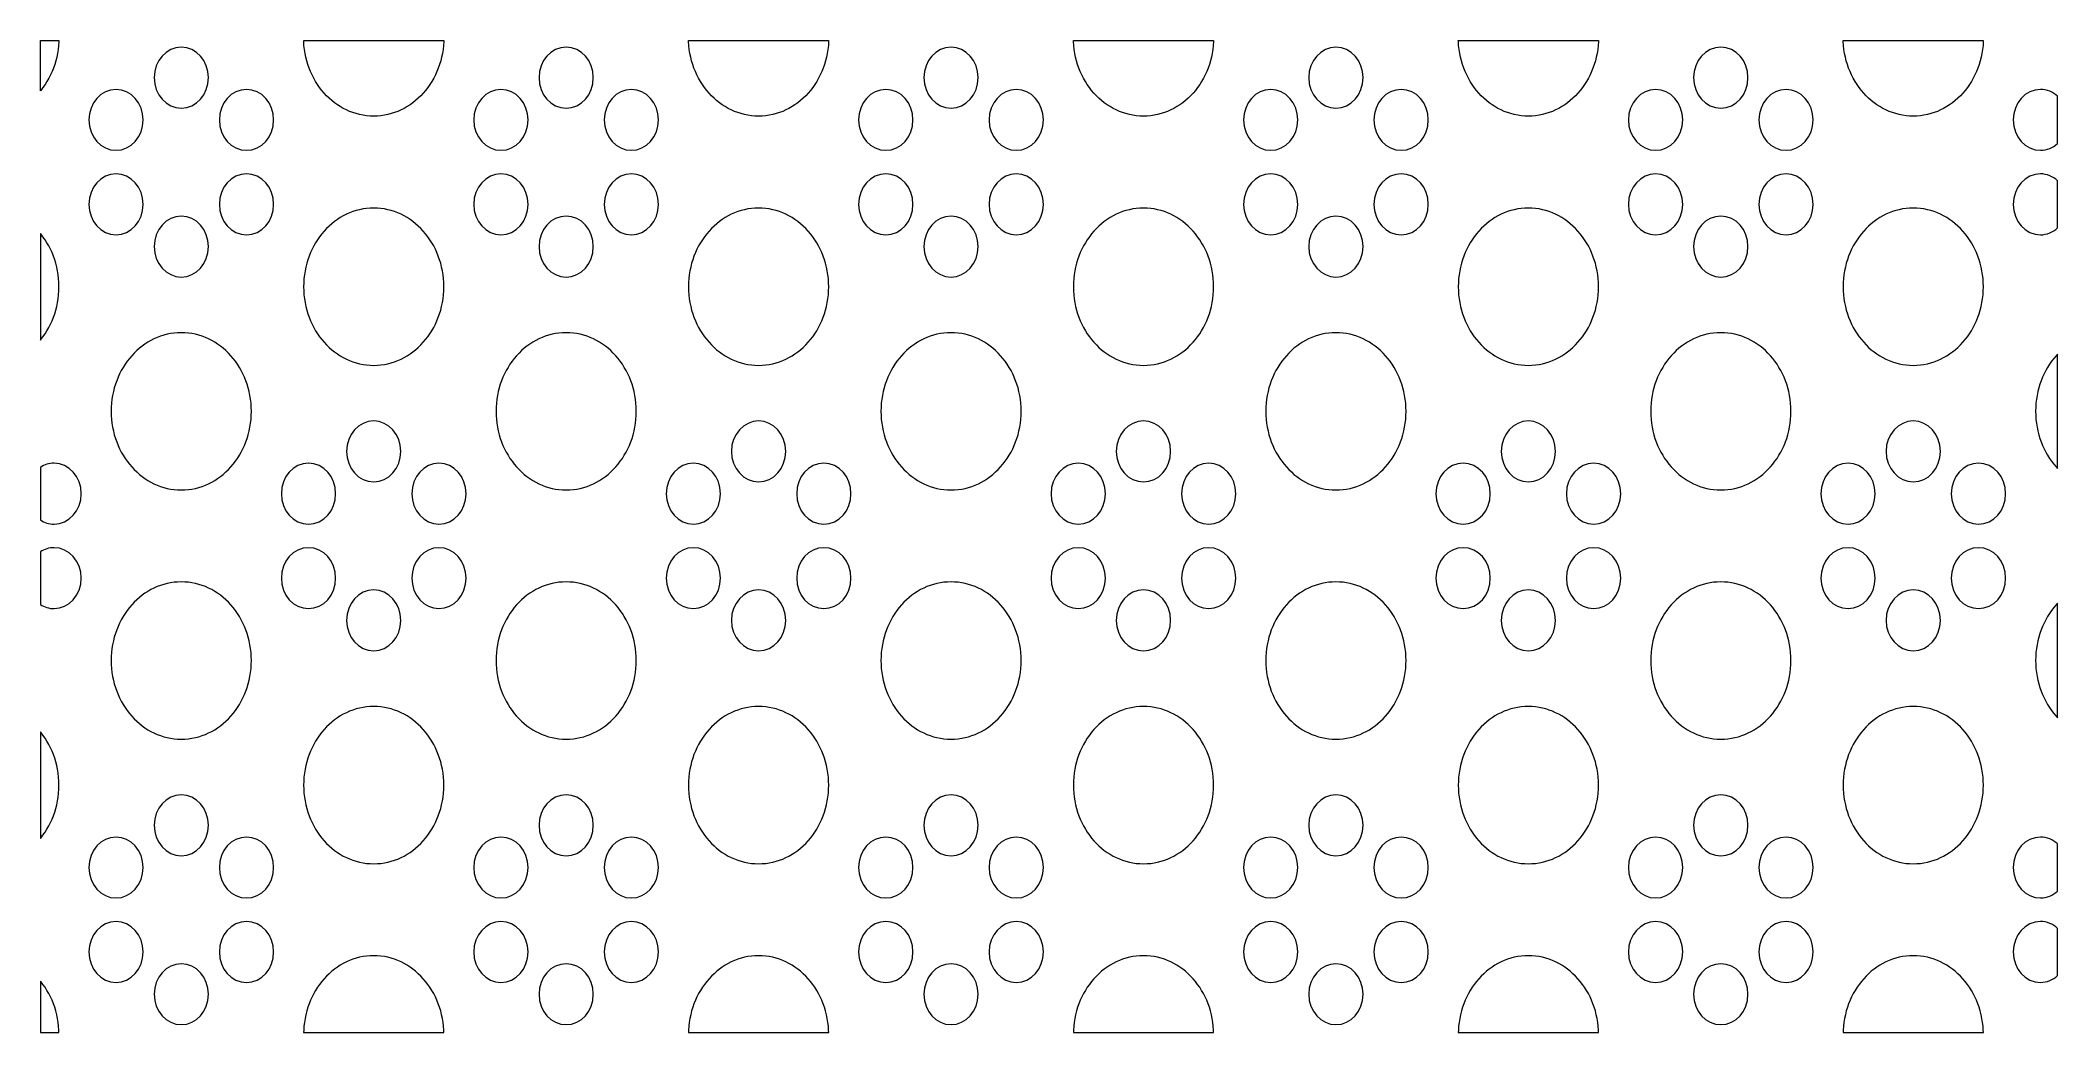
# Model space of a CAD drawing. Header units: millimetres. Extents: x -1200 to 1200, y -590 to 590.
import ezdxf

# ---------------------------------------------------------------- set-up
doc = ezdxf.new("R2010")
doc.units = ezdxf.units.MM
doc.header["$MEASUREMENT"] = 0
doc.layers.add('Layer 1', color=7, linetype='Continuous')

msp = doc.modelspace()

# ---------------------------------------------------------------- linework, layer by layer
at = {"layer": 'Layer 1', "color": 250, "lineweight": 9}
for points, knots in [([(-1177.9946, 589.9734), (-1177.9946, 589.9734), (-1200.05, 589.9734), (-1200.05, 589.9734), (-1200.05, 589.9734), (-1200.05, 529.9613), (-1200.05, 529.9613), (-1200.05, 529.9613), (-1199.5823, 530.5116), (-1199.5823, 530.5116), (-1199.5823, 530.5116), (-1196.962, 533.9056), (-1196.962, 533.9056), (-1196.962, 533.9056), (-1194.4834, 537.439), (-1194.4834, 537.439), (-1194.4834, 537.439), (-1192.1548, 541.107), (-1192.1548, 541.107), (-1192.1548, 541.107), (-1189.9849, 544.9), (-1189.9849, 544.9), (-1189.9849, 544.9), (-1187.9779, 548.818), (-1187.9779, 548.818), (-1187.9779, 548.818), (-1186.1381, 552.8465), (-1186.1381, 552.8465), (-1186.1381, 552.8465), (-1184.4656, 556.9856), (-1184.4656, 556.9856), (-1184.4656, 556.9856), (-1182.9775, 561.2304), (-1182.9775, 561.2304), (-1182.9775, 561.2304), (-1181.6611, 565.5666), (-1181.6611, 565.5666), (-1181.6611, 565.5666), (-1180.5418, 569.999), (-1180.5418, 569.999), (-1180.5418, 569.999), (-1179.6112, 574.5179), (-1179.6112, 574.5179), (-1179.6112, 574.5179), (-1178.8736, 579.1233), (-1178.8736, 579.1233), (-1178.8736, 579.1233), (-1178.3462, 583.8008), (-1178.3462, 583.8008), (-1178.3462, 583.8008), (-1178.0245, 588.5553), (-1178.0245, 588.5553), (-1178.0245, 588.5553), (-1177.9946, 589.9734), (-1177.9946, 589.9734)], [0, 0, 0, 0, 0.055555556, 0.055555556, 0.055555556, 0.111111111, 0.111111111, 0.111111111, 0.166666667, 0.166666667, 0.166666667, 0.222222222, 0.222222222, 0.222222222, 0.277777778, 0.277777778, 0.277777778, 0.333333333, 0.333333333, 0.333333333, 0.388888889, 0.388888889, 0.388888889, 0.444444444, 0.444444444, 0.444444444, 0.5, 0.5, 0.5, 0.555555556, 0.555555556, 0.555555556, 0.611111111, 0.611111111, 0.611111111, 0.666666667, 0.666666667, 0.666666667, 0.722222222, 0.722222222, 0.722222222, 0.777777778, 0.777777778, 0.777777778, 0.833333333, 0.833333333, 0.833333333, 0.888888889, 0.888888889, 0.888888889, 0.944444444, 0.944444444, 0.944444444, 1, 1, 1, 1]), ([(-1064.6954, 545.6403), (-1064.6954, 565.6436), (-1050.2263, 581.8634), (-1032.3824, 581.8634), (-1014.5427, 581.8634), (-1000.0694, 565.6436), (-1000.0694, 545.6403), (-1000.0694, 525.6419), (-1014.5427, 509.4171), (-1032.3824, 509.4171), (-1050.2263, 509.4171), (-1064.6954, 525.6419), (-1064.6954, 545.6403)], [0, 0, 0, 0, 0.25, 0.25, 0.25, 0.5, 0.5, 0.5, 0.75, 0.75, 0.75, 1, 1, 1, 1]), ([(-720.0936, 589.9734), (-720.0936, 589.9734), (-886.7702, 589.9734), (-886.7702, 589.9734), (-886.7702, 589.9734), (-886.7402, 588.5553), (-886.7402, 588.5553), (-886.7402, 588.5553), (-886.4144, 583.8008), (-886.4144, 583.8008), (-886.4144, 583.8008), (-885.8868, 579.1233), (-885.8868, 579.1233), (-885.8868, 579.1233), (-885.1492, 574.5179), (-885.1492, 574.5179), (-885.1492, 574.5179), (-884.2229, 569.999), (-884.2229, 569.999), (-884.2229, 569.999), (-883.0995, 565.5666), (-883.0995, 565.5666), (-883.0995, 565.5666), (-881.7872, 561.2304), (-881.7872, 561.2304), (-881.7872, 561.2304), (-880.299, 556.9856), (-880.299, 556.9856), (-880.299, 556.9856), (-878.6266, 552.8465), (-878.6266, 552.8465), (-878.6266, 552.8465), (-876.7825, 548.818), (-876.7825, 548.818), (-876.7825, 548.818), (-874.78, 544.9), (-874.78, 544.9), (-874.78, 544.9), (-872.6057, 541.107), (-872.6057, 541.107), (-872.6057, 541.107), (-870.2814, 537.439), (-870.2814, 537.439), (-870.2814, 537.439), (-867.7984, 533.9056), (-867.7984, 533.9056), (-867.7984, 533.9056), (-865.1783, 530.5116), (-865.1783, 530.5116), (-865.1783, 530.5116), (-862.4166, 527.2571), (-862.4166, 527.2571), (-862.4166, 527.2571), (-859.5132, 524.1564), (-859.5132, 524.1564), (-859.5132, 524.1564), (-856.4857, 521.2191), (-856.4857, 521.2191), (-856.4857, 521.2191), (-853.3338, 518.4405), (-853.3338, 518.4405), (-853.3338, 518.4405), (-850.0574, 515.8301), (-850.0574, 515.8301), (-850.0574, 515.8301), (-846.6738, 513.3976), (-846.6738, 513.3976), (-846.6738, 513.3976), (-843.183, 511.143), (-843.183, 511.143), (-843.183, 511.143), (-839.5894, 509.0758), (-839.5894, 509.0758), (-839.5894, 509.0758), (-835.8928, 507.2106), (-835.8928, 507.2106), (-835.8928, 507.2106), (-832.1105, 505.5328), (-832.1105, 505.5328), (-832.1105, 505.5328), (-828.2338, 504.0666), (-828.2338, 504.0666), (-828.2338, 504.0666), (-824.2842, 502.8119), (-824.2842, 502.8119), (-824.2842, 502.8119), (-820.2531, 501.7639), (-820.2531, 501.7639), (-820.2531, 501.7639), (-816.1491, 500.9419), (-816.1491, 500.9419), (-816.1491, 500.9419), (-811.9723, 500.3457), (-811.9723, 500.3457), (-811.9723, 500.3457), (-807.7354, 499.99), (-807.7354, 499.99), (-807.7354, 499.99), (-803.4341, 499.8698), (-803.4341, 499.8698), (-803.4341, 499.8698), (-799.1286, 499.99), (-799.1286, 499.99), (-799.1286, 499.99), (-794.8915, 500.3457), (-794.8915, 500.3457), (-794.8915, 500.3457), (-790.7147, 500.9419), (-790.7147, 500.9419), (-790.7147, 500.9419), (-786.6064, 501.7639), (-786.6064, 501.7639), (-786.6064, 501.7639), (-782.5796, 502.8119), (-782.5796, 502.8119), (-782.5796, 502.8119), (-778.63, 504.0666), (-778.63, 504.0666), (-778.63, 504.0666), (-774.7533, 505.5328), (-774.7533, 505.5328), (-774.7533, 505.5328), (-770.971, 507.2106), (-770.971, 507.2106), (-770.971, 507.2106), (-767.2786, 509.0758), (-767.2786, 509.0758), (-767.2786, 509.0758), (-763.6807, 511.143), (-763.6807, 511.143), (-763.6807, 511.143), (-760.19, 513.3976), (-760.19, 513.3976), (-760.19, 513.3976), (-756.8065, 515.8301), (-756.8065, 515.8301), (-756.8065, 515.8301), (-753.5301, 518.4405), (-753.5301, 518.4405), (-753.5301, 518.4405), (-750.3781, 521.2191), (-750.3781, 521.2191), (-750.3781, 521.2191), (-747.3506, 524.1564), (-747.3506, 524.1564), (-747.3506, 524.1564), (-744.4473, 527.2571), (-744.4473, 527.2571), (-744.4473, 527.2571), (-741.6856, 530.5116), (-741.6856, 530.5116), (-741.6856, 530.5116), (-739.0611, 533.9056), (-739.0611, 533.9056), (-739.0611, 533.9056), (-736.5825, 537.439), (-736.5825, 537.439), (-736.5825, 537.439), (-734.2581, 541.107), (-734.2581, 541.107), (-734.2581, 541.107), (-732.0839, 544.9), (-732.0839, 544.9), (-732.0839, 544.9), (-730.0812, 548.818), (-730.0812, 548.818), (-730.0812, 548.818), (-728.2372, 552.8465), (-728.2372, 552.8465), (-728.2372, 552.8465), (-726.569, 556.9856), (-726.569, 556.9856), (-726.569, 556.9856), (-725.0766, 561.2304), (-725.0766, 561.2304), (-725.0766, 561.2304), (-723.7644, 565.5666), (-723.7644, 565.5666), (-723.7644, 565.5666), (-722.6409, 569.999), (-722.6409, 569.999), (-722.6409, 569.999), (-721.7146, 574.5179), (-721.7146, 574.5179), (-721.7146, 574.5179), (-720.977, 579.1233), (-720.977, 579.1233), (-720.977, 579.1233), (-720.4451, 583.8008), (-720.4451, 583.8008), (-720.4451, 583.8008), (-720.1235, 588.5553), (-720.1235, 588.5553), (-720.1235, 588.5553), (-720.0936, 589.9734), (-720.0936, 589.9734)], [0, 0, 0, 0, 0.015384615, 0.015384615, 0.015384615, 0.030769231, 0.030769231, 0.030769231, 0.046153846, 0.046153846, 0.046153846, 0.061538462, 0.061538462, 0.061538462, 0.076923077, 0.076923077, 0.076923077, 0.092307692, 0.092307692, 0.092307692, 0.107692308, 0.107692308, 0.107692308, 0.123076923, 0.123076923, 0.123076923, 0.138461538, 0.138461538, 0.138461538, 0.153846154, 0.153846154, 0.153846154, 0.169230769, 0.169230769, 0.169230769, 0.184615385, 0.184615385, 0.184615385, 0.2, 0.2, 0.2, 0.215384615, 0.215384615, 0.215384615, 0.230769231, 0.230769231, 0.230769231, 0.246153846, 0.246153846, 0.246153846, 0.261538462, 0.261538462, 0.261538462, 0.276923077, 0.276923077, 0.276923077, 0.292307692, 0.292307692, 0.292307692, 0.307692308, 0.307692308, 0.307692308, 0.323076923, 0.323076923, 0.323076923, 0.338461538, 0.338461538, 0.338461538, 0.353846154, 0.353846154, 0.353846154, 0.369230769, 0.369230769, 0.369230769, 0.384615385, 0.384615385, 0.384615385, 0.4, 0.4, 0.4, 0.415384615, 0.415384615, 0.415384615, 0.430769231, 0.430769231, 0.430769231, 0.446153846, 0.446153846, 0.446153846, 0.461538462, 0.461538462, 0.461538462, 0.476923077, 0.476923077, 0.476923077, 0.492307692, 0.492307692, 0.492307692, 0.507692308, 0.507692308, 0.507692308, 0.523076923, 0.523076923, 0.523076923, 0.538461538, 0.538461538, 0.538461538, 0.553846154, 0.553846154, 0.553846154, 0.569230769, 0.569230769, 0.569230769, 0.584615385, 0.584615385, 0.584615385, 0.6, 0.6, 0.6, 0.615384615, 0.615384615, 0.615384615, 0.630769231, 0.630769231, 0.630769231, 0.646153846, 0.646153846, 0.646153846, 0.661538462, 0.661538462, 0.661538462, 0.676923077, 0.676923077, 0.676923077, 0.692307692, 0.692307692, 0.692307692, 0.707692308, 0.707692308, 0.707692308, 0.723076923, 0.723076923, 0.723076923, 0.738461538, 0.738461538, 0.738461538, 0.753846154, 0.753846154, 0.753846154, 0.769230769, 0.769230769, 0.769230769, 0.784615385, 0.784615385, 0.784615385, 0.8, 0.8, 0.8, 0.815384615, 0.815384615, 0.815384615, 0.830769231, 0.830769231, 0.830769231, 0.846153846, 0.846153846, 0.846153846, 0.861538462, 0.861538462, 0.861538462, 0.876923077, 0.876923077, 0.876923077, 0.892307692, 0.892307692, 0.892307692, 0.907692308, 0.907692308, 0.907692308, 0.923076923, 0.923076923, 0.923076923, 0.938461538, 0.938461538, 0.938461538, 0.953846154, 0.953846154, 0.953846154, 0.969230769, 0.969230769, 0.969230769, 0.984615385, 0.984615385, 0.984615385, 1, 1, 1, 1]), ([(-606.7944, 545.6403), (-606.7944, 565.6436), (-592.3297, 581.8634), (-574.4815, 581.8634), (-556.6418, 581.8634), (-542.1685, 565.6436), (-542.1685, 545.6403), (-542.1685, 525.6419), (-556.6418, 509.4171), (-574.4815, 509.4171), (-592.3297, 509.4171), (-606.7944, 525.6419), (-606.7944, 545.6403)], [0, 0, 0, 0, 0.25, 0.25, 0.25, 0.5, 0.5, 0.5, 0.75, 0.75, 0.75, 1, 1, 1, 1]), ([(-262.1926, 589.9734), (-262.1926, 589.9734), (-428.8779, 589.9734), (-428.8779, 589.9734), (-428.8779, 589.9734), (-428.8436, 588.5553), (-428.8436, 588.5553), (-428.8436, 588.5553), (-428.522, 583.8008), (-428.522, 583.8008), (-428.522, 583.8008), (-427.9901, 579.1233), (-427.9901, 579.1233), (-427.9901, 579.1233), (-427.2568, 574.5179), (-427.2568, 574.5179), (-427.2568, 574.5179), (-426.322, 569.999), (-426.322, 569.999), (-426.322, 569.999), (-425.1985, 565.5666), (-425.1985, 565.5666), (-425.1985, 565.5666), (-423.8947, 561.2304), (-423.8947, 561.2304), (-423.8947, 561.2304), (-422.3981, 556.9856), (-422.3981, 556.9856), (-422.3981, 556.9856), (-420.73, 552.8465), (-420.73, 552.8465), (-420.73, 552.8465), (-418.8859, 548.818), (-418.8859, 548.818), (-418.8859, 548.818), (-416.879, 544.9), (-416.879, 544.9), (-416.879, 544.9), (-414.709, 541.107), (-414.709, 541.107), (-414.709, 541.107), (-412.3804, 537.439), (-412.3804, 537.439), (-412.3804, 537.439), (-409.9018, 533.9056), (-409.9018, 533.9056), (-409.9018, 533.9056), (-407.2816, 530.5116), (-407.2816, 530.5116), (-407.2816, 530.5116), (-404.5157, 527.2571), (-404.5157, 527.2571), (-404.5157, 527.2571), (-401.6123, 524.1564), (-401.6123, 524.1564), (-401.6123, 524.1564), (-398.5848, 521.2191), (-398.5848, 521.2191), (-398.5848, 521.2191), (-395.4328, 518.4405), (-395.4328, 518.4405), (-395.4328, 518.4405), (-392.1564, 515.8301), (-392.1564, 515.8301), (-392.1564, 515.8301), (-388.7729, 513.3976), (-388.7729, 513.3976), (-388.7729, 513.3976), (-385.2821, 511.143), (-385.2821, 511.143), (-385.2821, 511.143), (-381.6884, 509.0758), (-381.6884, 509.0758), (-381.6884, 509.0758), (-377.9961, 507.2106), (-377.9961, 507.2106), (-377.9961, 507.2106), (-374.2095, 505.5328), (-374.2095, 505.5328), (-374.2095, 505.5328), (-370.3414, 504.0666), (-370.3414, 504.0666), (-370.3414, 504.0666), (-366.3832, 502.8119), (-366.3832, 502.8119), (-366.3832, 502.8119), (-362.3565, 501.7639), (-362.3565, 501.7639), (-362.3565, 501.7639), (-358.2524, 500.9419), (-358.2524, 500.9419), (-358.2524, 500.9419), (-354.0755, 500.3457), (-354.0755, 500.3457), (-354.0755, 500.3457), (-349.8387, 499.99), (-349.8387, 499.99), (-349.8387, 499.99), (-345.5331, 499.8698), (-345.5331, 499.8698), (-345.5331, 499.8698), (-341.2318, 499.99), (-341.2318, 499.99), (-341.2318, 499.99), (-336.9905, 500.3457), (-336.9905, 500.3457), (-336.9905, 500.3457), (-332.8138, 500.9419), (-332.8138, 500.9419), (-332.8138, 500.9419), (-328.7141, 501.7639), (-328.7141, 501.7639), (-328.7141, 501.7639), (-324.6787, 502.8119), (-324.6787, 502.8119), (-324.6787, 502.8119), (-320.7249, 504.0666), (-320.7249, 504.0666), (-320.7249, 504.0666), (-316.8567, 505.5328), (-316.8567, 505.5328), (-316.8567, 505.5328), (-313.07, 507.2106), (-313.07, 507.2106), (-313.07, 507.2106), (-309.3776, 509.0758), (-309.3776, 509.0758), (-309.3776, 509.0758), (-305.7841, 511.143), (-305.7841, 511.143), (-305.7841, 511.143), (-302.2891, 513.3976), (-302.2891, 513.3976), (-302.2891, 513.3976), (-298.9055, 515.8301), (-298.9055, 515.8301), (-298.9055, 515.8301), (-295.6334, 518.4405), (-295.6334, 518.4405), (-295.6334, 518.4405), (-292.4814, 521.2191), (-292.4814, 521.2191), (-292.4814, 521.2191), (-289.4539, 524.1564), (-289.4539, 524.1564), (-289.4539, 524.1564), (-286.555, 527.2571), (-286.555, 527.2571), (-286.555, 527.2571), (-283.7847, 530.5116), (-283.7847, 530.5116), (-283.7847, 530.5116), (-281.1644, 533.9056), (-281.1644, 533.9056), (-281.1644, 533.9056), (-278.6858, 537.439), (-278.6858, 537.439), (-278.6858, 537.439), (-276.3571, 541.107), (-276.3571, 541.107), (-276.3571, 541.107), (-274.1873, 544.9), (-274.1873, 544.9), (-274.1873, 544.9), (-272.1803, 548.818), (-272.1803, 548.818), (-272.1803, 548.818), (-270.3405, 552.8465), (-270.3405, 552.8465), (-270.3405, 552.8465), (-268.6681, 556.9856), (-268.6681, 556.9856), (-268.6681, 556.9856), (-267.1756, 561.2304), (-267.1756, 561.2304), (-267.1756, 561.2304), (-265.8676, 565.5666), (-265.8676, 565.5666), (-265.8676, 565.5666), (-264.7443, 569.999), (-264.7443, 569.999), (-264.7443, 569.999), (-263.8136, 574.5179), (-263.8136, 574.5179), (-263.8136, 574.5179), (-263.076, 579.1233), (-263.076, 579.1233), (-263.076, 579.1233), (-262.5486, 583.8008), (-262.5486, 583.8008), (-262.5486, 583.8008), (-262.2269, 588.5553), (-262.2269, 588.5553), (-262.2269, 588.5553), (-262.1926, 589.9734), (-262.1926, 589.9734)], [0, 0, 0, 0, 0.015384615, 0.015384615, 0.015384615, 0.030769231, 0.030769231, 0.030769231, 0.046153846, 0.046153846, 0.046153846, 0.061538462, 0.061538462, 0.061538462, 0.076923077, 0.076923077, 0.076923077, 0.092307692, 0.092307692, 0.092307692, 0.107692308, 0.107692308, 0.107692308, 0.123076923, 0.123076923, 0.123076923, 0.138461538, 0.138461538, 0.138461538, 0.153846154, 0.153846154, 0.153846154, 0.169230769, 0.169230769, 0.169230769, 0.184615385, 0.184615385, 0.184615385, 0.2, 0.2, 0.2, 0.215384615, 0.215384615, 0.215384615, 0.230769231, 0.230769231, 0.230769231, 0.246153846, 0.246153846, 0.246153846, 0.261538462, 0.261538462, 0.261538462, 0.276923077, 0.276923077, 0.276923077, 0.292307692, 0.292307692, 0.292307692, 0.307692308, 0.307692308, 0.307692308, 0.323076923, 0.323076923, 0.323076923, 0.338461538, 0.338461538, 0.338461538, 0.353846154, 0.353846154, 0.353846154, 0.369230769, 0.369230769, 0.369230769, 0.384615385, 0.384615385, 0.384615385, 0.4, 0.4, 0.4, 0.415384615, 0.415384615, 0.415384615, 0.430769231, 0.430769231, 0.430769231, 0.446153846, 0.446153846, 0.446153846, 0.461538462, 0.461538462, 0.461538462, 0.476923077, 0.476923077, 0.476923077, 0.492307692, 0.492307692, 0.492307692, 0.507692308, 0.507692308, 0.507692308, 0.523076923, 0.523076923, 0.523076923, 0.538461538, 0.538461538, 0.538461538, 0.553846154, 0.553846154, 0.553846154, 0.569230769, 0.569230769, 0.569230769, 0.584615385, 0.584615385, 0.584615385, 0.6, 0.6, 0.6, 0.615384615, 0.615384615, 0.615384615, 0.630769231, 0.630769231, 0.630769231, 0.646153846, 0.646153846, 0.646153846, 0.661538462, 0.661538462, 0.661538462, 0.676923077, 0.676923077, 0.676923077, 0.692307692, 0.692307692, 0.692307692, 0.707692308, 0.707692308, 0.707692308, 0.723076923, 0.723076923, 0.723076923, 0.738461538, 0.738461538, 0.738461538, 0.753846154, 0.753846154, 0.753846154, 0.769230769, 0.769230769, 0.769230769, 0.784615385, 0.784615385, 0.784615385, 0.8, 0.8, 0.8, 0.815384615, 0.815384615, 0.815384615, 0.830769231, 0.830769231, 0.830769231, 0.846153846, 0.846153846, 0.846153846, 0.861538462, 0.861538462, 0.861538462, 0.876923077, 0.876923077, 0.876923077, 0.892307692, 0.892307692, 0.892307692, 0.907692308, 0.907692308, 0.907692308, 0.923076923, 0.923076923, 0.923076923, 0.938461538, 0.938461538, 0.938461538, 0.953846154, 0.953846154, 0.953846154, 0.969230769, 0.969230769, 0.969230769, 0.984615385, 0.984615385, 0.984615385, 1, 1, 1, 1]), ([(-148.902, 545.6403), (-148.902, 565.6436), (-134.4287, 581.8634), (-116.5847, 581.8634), (-98.7408, 581.8634), (-84.2719, 565.6436), (-84.2719, 545.6403), (-84.2719, 525.6419), (-98.7408, 509.4171), (-116.5847, 509.4171), (-134.4287, 509.4171), (-148.902, 525.6419), (-148.902, 545.6403)], [0, 0, 0, 0, 0.25, 0.25, 0.25, 0.5, 0.5, 0.5, 0.75, 0.75, 0.75, 1, 1, 1, 1]), ([(195.704, 589.9734), (195.704, 589.9734), (29.023, 589.9734), (29.023, 589.9734), (29.023, 589.9734), (29.0531, 588.5553), (29.0531, 588.5553), (29.0531, 588.5553), (29.379, 583.8008), (29.379, 583.8008), (29.379, 583.8008), (29.9108, 579.1233), (29.9108, 579.1233), (29.9108, 579.1233), (30.6441, 574.5179), (30.6441, 574.5179), (30.6441, 574.5179), (31.5746, 569.999), (31.5746, 569.999), (31.5746, 569.999), (32.7025, 565.5666), (32.7025, 565.5666), (32.7025, 565.5666), (34.0062, 561.2304), (34.0062, 561.2304), (34.0062, 561.2304), (35.5028, 556.9856), (35.5028, 556.9856), (35.5028, 556.9856), (37.171, 552.8465), (37.171, 552.8465), (37.171, 552.8465), (39.0108, 548.818), (39.0108, 548.818), (39.0108, 548.818), (41.0219, 544.9), (41.0219, 544.9), (41.0219, 544.9), (43.1919, 541.107), (43.1919, 541.107), (43.1919, 541.107), (45.5162, 537.439), (45.5162, 537.439), (45.5162, 537.439), (47.9949, 533.9056), (47.9949, 533.9056), (47.9949, 533.9056), (50.6193, 530.5116), (50.6193, 530.5116), (50.6193, 530.5116), (53.3853, 527.2571), (53.3853, 527.2571), (53.3853, 527.2571), (56.28, 524.1564), (56.28, 524.1564), (56.28, 524.1564), (59.3162, 521.2191), (59.3162, 521.2191), (59.3162, 521.2191), (62.4682, 518.4405), (62.4682, 518.4405), (62.4682, 518.4405), (65.7403, 515.8301), (65.7403, 515.8301), (65.7403, 515.8301), (69.1237, 513.3976), (69.1237, 513.3976), (69.1237, 513.3976), (72.6145, 511.143), (72.6145, 511.143), (72.6145, 511.143), (76.2124, 509.0758), (76.2124, 509.0758), (76.2124, 509.0758), (79.9048, 507.2106), (79.9048, 507.2106), (79.9048, 507.2106), (83.6828, 505.5328), (83.6828, 505.5328), (83.6828, 505.5328), (87.5595, 504.0666), (87.5595, 504.0666), (87.5595, 504.0666), (91.5092, 502.8119), (91.5092, 502.8119), (91.5092, 502.8119), (95.5402, 501.7639), (95.5402, 501.7639), (95.5402, 501.7639), (99.6485, 500.9419), (99.6485, 500.9419), (99.6485, 500.9419), (103.8255, 500.3457), (103.8255, 500.3457), (103.8255, 500.3457), (108.0582, 499.99), (108.0582, 499.99), (108.0582, 499.99), (112.3678, 499.8698), (112.3678, 499.8698), (112.3678, 499.8698), (116.6691, 499.99), (116.6691, 499.99), (116.6691, 499.99), (120.9061, 500.3457), (120.9061, 500.3457), (120.9061, 500.3457), (125.0785, 500.9419), (125.0785, 500.9419), (125.0785, 500.9419), (129.1869, 501.7639), (129.1869, 501.7639), (129.1869, 501.7639), (133.2179, 502.8119), (133.2179, 502.8119), (133.2179, 502.8119), (137.1762, 504.0666), (137.1762, 504.0666), (137.1762, 504.0666), (141.0444, 505.5328), (141.0444, 505.5328), (141.0444, 505.5328), (144.8224, 507.2106), (144.8224, 507.2106), (144.8224, 507.2106), (148.5232, 509.0758), (148.5232, 509.0758), (148.5232, 509.0758), (152.1169, 511.143), (152.1169, 511.143), (152.1169, 511.143), (155.6076, 513.3976), (155.6076, 513.3976), (155.6076, 513.3976), (158.9912, 515.8301), (158.9912, 515.8301), (158.9912, 515.8301), (162.2632, 518.4405), (162.2632, 518.4405), (162.2632, 518.4405), (165.4195, 521.2191), (165.4195, 521.2191), (165.4195, 521.2191), (168.447, 524.1564), (168.447, 524.1564), (168.447, 524.1564), (171.3459, 527.2571), (171.3459, 527.2571), (171.3459, 527.2571), (174.1077, 530.5116), (174.1077, 530.5116), (174.1077, 530.5116), (176.7366, 533.9056), (176.7366, 533.9056), (176.7366, 533.9056), (179.2151, 537.439), (179.2151, 537.439), (179.2151, 537.439), (181.5395, 541.107), (181.5395, 541.107), (181.5395, 541.107), (183.7138, 544.9), (183.7138, 544.9), (183.7138, 544.9), (185.7207, 548.818), (185.7207, 548.818), (185.7207, 548.818), (187.5604, 552.8465), (187.5604, 552.8465), (187.5604, 552.8465), (189.2329, 556.9856), (189.2329, 556.9856), (189.2329, 556.9856), (190.721, 561.2304), (190.721, 561.2304), (190.721, 561.2304), (192.0333, 565.5666), (192.0333, 565.5666), (192.0333, 565.5666), (193.1567, 569.999), (193.1567, 569.999), (193.1567, 569.999), (194.0829, 574.5179), (194.0829, 574.5179), (194.0829, 574.5179), (194.8207, 579.1233), (194.8207, 579.1233), (194.8207, 579.1233), (195.3481, 583.8008), (195.3481, 583.8008), (195.3481, 583.8008), (195.674, 588.5553), (195.674, 588.5553), (195.674, 588.5553), (195.704, 589.9734), (195.704, 589.9734)], [0, 0, 0, 0, 0.015384615, 0.015384615, 0.015384615, 0.030769231, 0.030769231, 0.030769231, 0.046153846, 0.046153846, 0.046153846, 0.061538462, 0.061538462, 0.061538462, 0.076923077, 0.076923077, 0.076923077, 0.092307692, 0.092307692, 0.092307692, 0.107692308, 0.107692308, 0.107692308, 0.123076923, 0.123076923, 0.123076923, 0.138461538, 0.138461538, 0.138461538, 0.153846154, 0.153846154, 0.153846154, 0.169230769, 0.169230769, 0.169230769, 0.184615385, 0.184615385, 0.184615385, 0.2, 0.2, 0.2, 0.215384615, 0.215384615, 0.215384615, 0.230769231, 0.230769231, 0.230769231, 0.246153846, 0.246153846, 0.246153846, 0.261538462, 0.261538462, 0.261538462, 0.276923077, 0.276923077, 0.276923077, 0.292307692, 0.292307692, 0.292307692, 0.307692308, 0.307692308, 0.307692308, 0.323076923, 0.323076923, 0.323076923, 0.338461538, 0.338461538, 0.338461538, 0.353846154, 0.353846154, 0.353846154, 0.369230769, 0.369230769, 0.369230769, 0.384615385, 0.384615385, 0.384615385, 0.4, 0.4, 0.4, 0.415384615, 0.415384615, 0.415384615, 0.430769231, 0.430769231, 0.430769231, 0.446153846, 0.446153846, 0.446153846, 0.461538462, 0.461538462, 0.461538462, 0.476923077, 0.476923077, 0.476923077, 0.492307692, 0.492307692, 0.492307692, 0.507692308, 0.507692308, 0.507692308, 0.523076923, 0.523076923, 0.523076923, 0.538461538, 0.538461538, 0.538461538, 0.553846154, 0.553846154, 0.553846154, 0.569230769, 0.569230769, 0.569230769, 0.584615385, 0.584615385, 0.584615385, 0.6, 0.6, 0.6, 0.615384615, 0.615384615, 0.615384615, 0.630769231, 0.630769231, 0.630769231, 0.646153846, 0.646153846, 0.646153846, 0.661538462, 0.661538462, 0.661538462, 0.676923077, 0.676923077, 0.676923077, 0.692307692, 0.692307692, 0.692307692, 0.707692308, 0.707692308, 0.707692308, 0.723076923, 0.723076923, 0.723076923, 0.738461538, 0.738461538, 0.738461538, 0.753846154, 0.753846154, 0.753846154, 0.769230769, 0.769230769, 0.769230769, 0.784615385, 0.784615385, 0.784615385, 0.8, 0.8, 0.8, 0.815384615, 0.815384615, 0.815384615, 0.830769231, 0.830769231, 0.830769231, 0.846153846, 0.846153846, 0.846153846, 0.861538462, 0.861538462, 0.861538462, 0.876923077, 0.876923077, 0.876923077, 0.892307692, 0.892307692, 0.892307692, 0.907692308, 0.907692308, 0.907692308, 0.923076923, 0.923076923, 0.923076923, 0.938461538, 0.938461538, 0.938461538, 0.953846154, 0.953846154, 0.953846154, 0.969230769, 0.969230769, 0.969230769, 0.984615385, 0.984615385, 0.984615385, 1, 1, 1, 1]), ([(309.0031, 545.6403), (309.0031, 565.6436), (323.4722, 581.8634), (341.3162, 581.8634), (359.1559, 581.8634), (373.6291, 565.6436), (373.6291, 545.6403), (373.6291, 525.6419), (359.1559, 509.4171), (341.3162, 509.4171), (323.4722, 509.4171), (309.0031, 525.6419), (309.0031, 545.6403)], [0, 0, 0, 0, 0.25, 0.25, 0.25, 0.5, 0.5, 0.5, 0.75, 0.75, 0.75, 1, 1, 1, 1]), ([(653.6051, 589.9734), (653.6051, 589.9734), (486.9284, 589.9734), (486.9284, 589.9734), (486.9284, 589.9734), (486.9583, 588.5553), (486.9583, 588.5553), (486.9583, 588.5553), (487.28, 583.8008), (487.28, 583.8008), (487.28, 583.8008), (487.8117, 579.1233), (487.8117, 579.1233), (487.8117, 579.1233), (488.5407, 574.5179), (488.5407, 574.5179), (488.5407, 574.5179), (489.4756, 569.999), (489.4756, 569.999), (489.4756, 569.999), (490.5948, 565.5666), (490.5948, 565.5666), (490.5948, 565.5666), (491.9113, 561.2304), (491.9113, 561.2304), (491.9113, 561.2304), (493.3995, 556.9856), (493.3995, 556.9856), (493.3995, 556.9856), (495.072, 552.8465), (495.072, 552.8465), (495.072, 552.8465), (496.9073, 548.818), (496.9073, 548.818), (496.9073, 548.818), (498.9187, 544.9), (498.9187, 544.9), (498.9187, 544.9), (501.0928, 541.107), (501.0928, 541.107), (501.0928, 541.107), (503.4129, 537.439), (503.4129, 537.439), (503.4129, 537.439), (505.8915, 533.9056), (505.8915, 533.9056), (505.8915, 533.9056), (508.5203, 530.5116), (508.5203, 530.5116), (508.5203, 530.5116), (511.282, 527.2571), (511.282, 527.2571), (511.282, 527.2571), (514.181, 524.1564), (514.181, 524.1564), (514.181, 524.1564), (517.2086, 521.2191), (517.2086, 521.2191), (517.2086, 521.2191), (520.3648, 518.4405), (520.3648, 518.4405), (520.3648, 518.4405), (523.6369, 515.8301), (523.6369, 515.8301), (523.6369, 515.8301), (527.0247, 513.3976), (527.0247, 513.3976), (527.0247, 513.3976), (530.5155, 511.143), (530.5155, 511.143), (530.5155, 511.143), (534.1091, 509.0758), (534.1091, 509.0758), (534.1091, 509.0758), (537.8057, 507.2106), (537.8057, 507.2106), (537.8057, 507.2106), (541.5837, 505.5328), (541.5837, 505.5328), (541.5837, 505.5328), (545.4562, 504.0666), (545.4562, 504.0666), (545.4562, 504.0666), (549.4102, 502.8119), (549.4102, 502.8119), (549.4102, 502.8119), (553.441, 501.7639), (553.441, 501.7639), (553.441, 501.7639), (557.5452, 500.9419), (557.5452, 500.9419), (557.5452, 500.9419), (561.7178, 500.3457), (561.7178, 500.3457), (561.7178, 500.3457), (565.9589, 499.99), (565.9589, 499.99), (565.9589, 499.99), (570.2602, 499.8698), (570.2602, 499.8698), (570.2602, 499.8698), (574.5657, 499.99), (574.5657, 499.99), (574.5657, 499.99), (578.807, 500.3457), (578.807, 500.3457), (578.807, 500.3457), (582.9795, 500.9419), (582.9795, 500.9419), (582.9795, 500.9419), (587.0835, 501.7639), (587.0835, 501.7639), (587.0835, 501.7639), (591.1189, 502.8119), (591.1189, 502.8119), (591.1189, 502.8119), (595.0685, 504.0666), (595.0685, 504.0666), (595.0685, 504.0666), (598.941, 505.5328), (598.941, 505.5328), (598.941, 505.5328), (602.7233, 507.2106), (602.7233, 507.2106), (602.7233, 507.2106), (606.4156, 509.0758), (606.4156, 509.0758), (606.4156, 509.0758), (610.0093, 511.143), (610.0093, 511.143), (610.0093, 511.143), (613.5085, 513.3976), (613.5085, 513.3976), (613.5085, 513.3976), (616.8921, 515.8301), (616.8921, 515.8301), (616.8921, 515.8301), (620.1599, 518.4405), (620.1599, 518.4405), (620.1599, 518.4405), (623.3162, 521.2191), (623.3162, 521.2191), (623.3162, 521.2191), (626.3437, 524.1564), (626.3437, 524.1564), (626.3437, 524.1564), (629.2426, 527.2571), (629.2426, 527.2571), (629.2426, 527.2571), (632.0087, 530.5116), (632.0087, 530.5116), (632.0087, 530.5116), (634.6332, 533.9056), (634.6332, 533.9056), (634.6332, 533.9056), (637.1076, 537.439), (637.1076, 537.439), (637.1076, 537.439), (639.4404, 541.107), (639.4404, 541.107), (639.4404, 541.107), (641.6061, 544.9), (641.6061, 544.9), (641.6061, 544.9), (643.6173, 548.818), (643.6173, 548.818), (643.6173, 548.818), (645.4613, 552.8465), (645.4613, 552.8465), (645.4613, 552.8465), (647.1296, 556.9856), (647.1296, 556.9856), (647.1296, 556.9856), (648.6219, 561.2304), (648.6219, 561.2304), (648.6219, 561.2304), (649.9299, 565.5666), (649.9299, 565.5666), (649.9299, 565.5666), (651.0576, 569.999), (651.0576, 569.999), (651.0576, 569.999), (651.984, 574.5179), (651.984, 574.5179), (651.984, 574.5179), (652.7173, 579.1233), (652.7173, 579.1233), (652.7173, 579.1233), (653.249, 583.8008), (653.249, 583.8008), (653.249, 583.8008), (653.575, 588.5553), (653.575, 588.5553), (653.575, 588.5553), (653.6051, 589.9734), (653.6051, 589.9734)], [0, 0, 0, 0, 0.015384615, 0.015384615, 0.015384615, 0.030769231, 0.030769231, 0.030769231, 0.046153846, 0.046153846, 0.046153846, 0.061538462, 0.061538462, 0.061538462, 0.076923077, 0.076923077, 0.076923077, 0.092307692, 0.092307692, 0.092307692, 0.107692308, 0.107692308, 0.107692308, 0.123076923, 0.123076923, 0.123076923, 0.138461538, 0.138461538, 0.138461538, 0.153846154, 0.153846154, 0.153846154, 0.169230769, 0.169230769, 0.169230769, 0.184615385, 0.184615385, 0.184615385, 0.2, 0.2, 0.2, 0.215384615, 0.215384615, 0.215384615, 0.230769231, 0.230769231, 0.230769231, 0.246153846, 0.246153846, 0.246153846, 0.261538462, 0.261538462, 0.261538462, 0.276923077, 0.276923077, 0.276923077, 0.292307692, 0.292307692, 0.292307692, 0.307692308, 0.307692308, 0.307692308, 0.323076923, 0.323076923, 0.323076923, 0.338461538, 0.338461538, 0.338461538, 0.353846154, 0.353846154, 0.353846154, 0.369230769, 0.369230769, 0.369230769, 0.384615385, 0.384615385, 0.384615385, 0.4, 0.4, 0.4, 0.415384615, 0.415384615, 0.415384615, 0.430769231, 0.430769231, 0.430769231, 0.446153846, 0.446153846, 0.446153846, 0.461538462, 0.461538462, 0.461538462, 0.476923077, 0.476923077, 0.476923077, 0.492307692, 0.492307692, 0.492307692, 0.507692308, 0.507692308, 0.507692308, 0.523076923, 0.523076923, 0.523076923, 0.538461538, 0.538461538, 0.538461538, 0.553846154, 0.553846154, 0.553846154, 0.569230769, 0.569230769, 0.569230769, 0.584615385, 0.584615385, 0.584615385, 0.6, 0.6, 0.6, 0.615384615, 0.615384615, 0.615384615, 0.630769231, 0.630769231, 0.630769231, 0.646153846, 0.646153846, 0.646153846, 0.661538462, 0.661538462, 0.661538462, 0.676923077, 0.676923077, 0.676923077, 0.692307692, 0.692307692, 0.692307692, 0.707692308, 0.707692308, 0.707692308, 0.723076923, 0.723076923, 0.723076923, 0.738461538, 0.738461538, 0.738461538, 0.753846154, 0.753846154, 0.753846154, 0.769230769, 0.769230769, 0.769230769, 0.784615385, 0.784615385, 0.784615385, 0.8, 0.8, 0.8, 0.815384615, 0.815384615, 0.815384615, 0.830769231, 0.830769231, 0.830769231, 0.846153846, 0.846153846, 0.846153846, 0.861538462, 0.861538462, 0.861538462, 0.876923077, 0.876923077, 0.876923077, 0.892307692, 0.892307692, 0.892307692, 0.907692308, 0.907692308, 0.907692308, 0.923076923, 0.923076923, 0.923076923, 0.938461538, 0.938461538, 0.938461538, 0.953846154, 0.953846154, 0.953846154, 0.969230769, 0.969230769, 0.969230769, 0.984615385, 0.984615385, 0.984615385, 1, 1, 1, 1]), ([(766.9041, 545.6403), (766.9041, 565.6436), (781.3689, 581.8634), (799.2086, 581.8634), (817.0568, 581.8634), (831.53, 565.6436), (831.53, 545.6403), (831.53, 525.6419), (817.0568, 509.4171), (799.2086, 509.4171), (781.3689, 509.4171), (766.9041, 525.6419), (766.9041, 545.6403)], [0, 0, 0, 0, 0.25, 0.25, 0.25, 0.5, 0.5, 0.5, 0.75, 0.75, 0.75, 1, 1, 1, 1]), ([(1111.5016, 589.9734), (1111.5016, 589.9734), (944.8207, 589.9734), (944.8207, 589.9734), (944.8207, 589.9734), (944.8549, 588.5553), (944.8549, 588.5553), (944.8549, 588.5553), (945.1766, 583.8008), (945.1766, 583.8008), (945.1766, 583.8008), (945.7084, 579.1233), (945.7084, 579.1233), (945.7084, 579.1233), (946.4417, 574.5179), (946.4417, 574.5179), (946.4417, 574.5179), (947.3723, 569.999), (947.3723, 569.999), (947.3723, 569.999), (948.4958, 565.5666), (948.4958, 565.5666), (948.4958, 565.5666), (949.8038, 561.2304), (949.8038, 561.2304), (949.8038, 561.2304), (951.3004, 556.9856), (951.3004, 556.9856), (951.3004, 556.9856), (952.9643, 552.8465), (952.9643, 552.8465), (952.9643, 552.8465), (954.8084, 548.818), (954.8084, 548.818), (954.8084, 548.818), (956.8196, 544.9), (956.8196, 544.9), (956.8196, 544.9), (958.9852, 541.107), (958.9852, 541.107), (958.9852, 541.107), (961.3181, 537.439), (961.3181, 537.439), (961.3181, 537.439), (963.7925, 533.9056), (963.7925, 533.9056), (963.7925, 533.9056), (966.4169, 530.5116), (966.4169, 530.5116), (966.4169, 530.5116), (969.1829, 527.2571), (969.1829, 527.2571), (969.1829, 527.2571), (972.082, 524.1564), (972.082, 524.1564), (972.082, 524.1564), (975.1095, 521.2191), (975.1095, 521.2191), (975.1095, 521.2191), (978.2659, 518.4405), (978.2659, 518.4405), (978.2659, 518.4405), (981.5336, 515.8301), (981.5336, 515.8301), (981.5336, 515.8301), (984.9215, 513.3976), (984.9215, 513.3976), (984.9215, 513.3976), (988.4164, 511.143), (988.4164, 511.143), (988.4164, 511.143), (992.0101, 509.0758), (992.0101, 509.0758), (992.0101, 509.0758), (995.6982, 507.2106), (995.6982, 507.2106), (995.6982, 507.2106), (999.4847, 505.5328), (999.4847, 505.5328), (999.4847, 505.5328), (1003.3571, 504.0666), (1003.3571, 504.0666), (1003.3571, 504.0666), (1007.3068, 502.8119), (1007.3068, 502.8119), (1007.3068, 502.8119), (1011.3421, 501.7639), (1011.3421, 501.7639), (1011.3421, 501.7639), (1015.4461, 500.9419), (1015.4461, 500.9419), (1015.4461, 500.9419), (1019.6188, 500.3457), (1019.6188, 500.3457), (1019.6188, 500.3457), (1023.8598, 499.99), (1023.8598, 499.99), (1023.8598, 499.99), (1028.1611, 499.8698), (1028.1611, 499.8698), (1028.1611, 499.8698), (1032.4667, 499.99), (1032.4667, 499.99), (1032.4667, 499.99), (1036.708, 500.3457), (1036.708, 500.3457), (1036.708, 500.3457), (1040.8805, 500.9419), (1040.8805, 500.9419), (1040.8805, 500.9419), (1044.9844, 501.7639), (1044.9844, 501.7639), (1044.9844, 501.7639), (1049.0198, 502.8119), (1049.0198, 502.8119), (1049.0198, 502.8119), (1052.9694, 504.0666), (1052.9694, 504.0666), (1052.9694, 504.0666), (1056.8376, 505.5328), (1056.8376, 505.5328), (1056.8376, 505.5328), (1060.6242, 507.2106), (1060.6242, 507.2106), (1060.6242, 507.2106), (1064.3165, 509.0758), (1064.3165, 509.0758), (1064.3165, 509.0758), (1067.9102, 511.143), (1067.9102, 511.143), (1067.9102, 511.143), (1071.4009, 513.3976), (1071.4009, 513.3976), (1071.4009, 513.3976), (1074.7931, 515.8301), (1074.7931, 515.8301), (1074.7931, 515.8301), (1078.0608, 518.4405), (1078.0608, 518.4405), (1078.0608, 518.4405), (1081.2171, 521.2191), (1081.2171, 521.2191), (1081.2171, 521.2191), (1084.2446, 524.1564), (1084.2446, 524.1564), (1084.2446, 524.1564), (1087.1437, 527.2571), (1087.1437, 527.2571), (1087.1437, 527.2571), (1089.9096, 530.5116), (1089.9096, 530.5116), (1089.9096, 530.5116), (1092.5341, 533.9056), (1092.5341, 533.9056), (1092.5341, 533.9056), (1095.0085, 537.439), (1095.0085, 537.439), (1095.0085, 537.439), (1097.3414, 541.107), (1097.3414, 541.107), (1097.3414, 541.107), (1099.507, 544.9), (1099.507, 544.9), (1099.507, 544.9), (1101.514, 548.818), (1101.514, 548.818), (1101.514, 548.818), (1103.3581, 552.8465), (1103.3581, 552.8465), (1103.3581, 552.8465), (1105.0262, 556.9856), (1105.0262, 556.9856), (1105.0262, 556.9856), (1106.5229, 561.2304), (1106.5229, 561.2304), (1106.5229, 561.2304), (1107.8309, 565.5666), (1107.8309, 565.5666), (1107.8309, 565.5666), (1108.9543, 569.999), (1108.9543, 569.999), (1108.9543, 569.999), (1109.8849, 574.5179), (1109.8849, 574.5179), (1109.8849, 574.5179), (1110.6182, 579.1233), (1110.6182, 579.1233), (1110.6182, 579.1233), (1111.1457, 583.8008), (1111.1457, 583.8008), (1111.1457, 583.8008), (1111.4717, 588.5553), (1111.4717, 588.5553), (1111.4717, 588.5553), (1111.5016, 589.9734), (1111.5016, 589.9734)], [0, 0, 0, 0, 0.015384615, 0.015384615, 0.015384615, 0.030769231, 0.030769231, 0.030769231, 0.046153846, 0.046153846, 0.046153846, 0.061538462, 0.061538462, 0.061538462, 0.076923077, 0.076923077, 0.076923077, 0.092307692, 0.092307692, 0.092307692, 0.107692308, 0.107692308, 0.107692308, 0.123076923, 0.123076923, 0.123076923, 0.138461538, 0.138461538, 0.138461538, 0.153846154, 0.153846154, 0.153846154, 0.169230769, 0.169230769, 0.169230769, 0.184615385, 0.184615385, 0.184615385, 0.2, 0.2, 0.2, 0.215384615, 0.215384615, 0.215384615, 0.230769231, 0.230769231, 0.230769231, 0.246153846, 0.246153846, 0.246153846, 0.261538462, 0.261538462, 0.261538462, 0.276923077, 0.276923077, 0.276923077, 0.292307692, 0.292307692, 0.292307692, 0.307692308, 0.307692308, 0.307692308, 0.323076923, 0.323076923, 0.323076923, 0.338461538, 0.338461538, 0.338461538, 0.353846154, 0.353846154, 0.353846154, 0.369230769, 0.369230769, 0.369230769, 0.384615385, 0.384615385, 0.384615385, 0.4, 0.4, 0.4, 0.415384615, 0.415384615, 0.415384615, 0.430769231, 0.430769231, 0.430769231, 0.446153846, 0.446153846, 0.446153846, 0.461538462, 0.461538462, 0.461538462, 0.476923077, 0.476923077, 0.476923077, 0.492307692, 0.492307692, 0.492307692, 0.507692308, 0.507692308, 0.507692308, 0.523076923, 0.523076923, 0.523076923, 0.538461538, 0.538461538, 0.538461538, 0.553846154, 0.553846154, 0.553846154, 0.569230769, 0.569230769, 0.569230769, 0.584615385, 0.584615385, 0.584615385, 0.6, 0.6, 0.6, 0.615384615, 0.615384615, 0.615384615, 0.630769231, 0.630769231, 0.630769231, 0.646153846, 0.646153846, 0.646153846, 0.661538462, 0.661538462, 0.661538462, 0.676923077, 0.676923077, 0.676923077, 0.692307692, 0.692307692, 0.692307692, 0.707692308, 0.707692308, 0.707692308, 0.723076923, 0.723076923, 0.723076923, 0.738461538, 0.738461538, 0.738461538, 0.753846154, 0.753846154, 0.753846154, 0.769230769, 0.769230769, 0.769230769, 0.784615385, 0.784615385, 0.784615385, 0.8, 0.8, 0.8, 0.815384615, 0.815384615, 0.815384615, 0.830769231, 0.830769231, 0.830769231, 0.846153846, 0.846153846, 0.846153846, 0.861538462, 0.861538462, 0.861538462, 0.876923077, 0.876923077, 0.876923077, 0.892307692, 0.892307692, 0.892307692, 0.907692308, 0.907692308, 0.907692308, 0.923076923, 0.923076923, 0.923076923, 0.938461538, 0.938461538, 0.938461538, 0.953846154, 0.953846154, 0.953846154, 0.969230769, 0.969230769, 0.969230769, 0.984615385, 0.984615385, 0.984615385, 1, 1, 1, 1]), ([(-1142.2937, 495.4134), (-1142.2937, 515.4215), (-1127.8205, 531.6462), (-1109.9807, 531.6462), (-1092.1367, 531.6462), (-1077.6677, 515.4215), (-1077.6677, 495.4134), (-1077.6677, 475.415), (-1092.1367, 459.1999), (-1109.9807, 459.1999), (-1127.8205, 459.1999), (-1142.2937, 475.415), (-1142.2937, 495.4134)], [0, 0, 0, 0, 0.25, 0.25, 0.25, 0.5, 0.5, 0.5, 0.75, 0.75, 0.75, 1, 1, 1, 1]), ([(-987.0971, 495.4134), (-987.0971, 515.4215), (-972.6237, 531.6462), (-954.7841, 531.6462), (-936.9444, 531.6462), (-922.4711, 515.4215), (-922.4711, 495.4134), (-922.4711, 475.415), (-936.9444, 459.1999), (-954.7841, 459.1999), (-972.6237, 459.1999), (-987.0971, 475.415), (-987.0971, 495.4134)], [0, 0, 0, 0, 0.25, 0.25, 0.25, 0.5, 0.5, 0.5, 0.75, 0.75, 0.75, 1, 1, 1, 1]), ([(-684.3927, 495.4134), (-684.3927, 515.4215), (-669.9237, 531.6462), (-652.0797, 531.6462), (-634.2402, 531.6462), (-619.7668, 515.4215), (-619.7668, 495.4134), (-619.7668, 475.415), (-634.2402, 459.1999), (-652.0797, 459.1999), (-669.9237, 459.1999), (-684.3927, 475.415), (-684.3927, 495.4134)], [0, 0, 0, 0, 0.25, 0.25, 0.25, 0.5, 0.5, 0.5, 0.75, 0.75, 0.75, 1, 1, 1, 1]), ([(-529.1961, 495.4134), (-529.1961, 515.4215), (-514.7314, 531.6462), (-496.8832, 531.6462), (-479.0435, 531.6462), (-464.5701, 515.4215), (-464.5701, 495.4134), (-464.5701, 475.415), (-479.0435, 459.1999), (-496.8832, 459.1999), (-514.7314, 459.1999), (-529.1961, 475.415), (-529.1961, 495.4134)], [0, 0, 0, 0, 0.25, 0.25, 0.25, 0.5, 0.5, 0.5, 0.75, 0.75, 0.75, 1, 1, 1, 1]), ([(-226.4918, 495.4134), (-226.4918, 515.4215), (-212.0271, 531.6462), (-194.1788, 531.6462), (-176.3391, 531.6462), (-161.8658, 515.4215), (-161.8658, 495.4134), (-161.8658, 475.415), (-176.3391, 459.1999), (-194.1788, 459.1999), (-212.0271, 459.1999), (-226.4918, 475.415), (-226.4918, 495.4134)], [0, 0, 0, 0, 0.25, 0.25, 0.25, 0.5, 0.5, 0.5, 0.75, 0.75, 0.75, 1, 1, 1, 1]), ([(-71.2994, 495.4134), (-71.2994, 515.4215), (-56.826, 531.6462), (-38.9864, 531.6462), (-21.1468, 531.6462), (-6.6736, 515.4215), (-6.6736, 495.4134), (-6.6736, 475.415), (-21.1468, 459.1999), (-38.9864, 459.1999), (-56.826, 459.1999), (-71.2994, 475.415), (-71.2994, 495.4134)], [0, 0, 0, 0, 0.25, 0.25, 0.25, 0.5, 0.5, 0.5, 0.75, 0.75, 0.75, 1, 1, 1, 1]), ([(231.4049, 495.4134), (231.4049, 515.4215), (245.8738, 531.6462), (263.7135, 531.6462), (281.5575, 531.6462), (296.0266, 515.4215), (296.0266, 495.4134), (296.0266, 475.415), (281.5575, 459.1999), (263.7135, 459.1999), (245.8738, 459.1999), (231.4049, 475.415), (231.4049, 495.4134)], [0, 0, 0, 0, 0.25, 0.25, 0.25, 0.5, 0.5, 0.5, 0.75, 0.75, 0.75, 1, 1, 1, 1]), ([(386.6014, 495.4134), (386.6014, 515.4215), (401.0663, 531.6462), (418.9145, 531.6462), (436.7542, 531.6462), (451.2233, 515.4215), (451.2233, 495.4134), (451.2233, 475.415), (436.7542, 459.1999), (418.9145, 459.1999), (401.0663, 459.1999), (386.6014, 475.415), (386.6014, 495.4134)], [0, 0, 0, 0, 0.25, 0.25, 0.25, 0.5, 0.5, 0.5, 0.75, 0.75, 0.75, 1, 1, 1, 1]), ([(689.3015, 495.4134), (689.3015, 515.4215), (703.7748, 531.6462), (721.6146, 531.6462), (739.4585, 531.6462), (753.9275, 515.4215), (753.9275, 495.4134), (753.9275, 475.415), (739.4585, 459.1999), (721.6146, 459.1999), (703.7748, 459.1999), (689.3015, 475.415), (689.3015, 495.4134)], [0, 0, 0, 0, 0.25, 0.25, 0.25, 0.5, 0.5, 0.5, 0.75, 0.75, 0.75, 1, 1, 1, 1]), ([(844.4982, 495.4134), (844.4982, 515.4215), (858.9672, 531.6462), (876.8111, 531.6462), (894.6551, 531.6462), (909.1199, 515.4215), (909.1199, 495.4134), (909.1199, 475.415), (894.6551, 459.1999), (876.8111, 459.1999), (858.9672, 459.1999), (844.4982, 475.415), (844.4982, 495.4134)], [0, 0, 0, 0, 0.25, 0.25, 0.25, 0.5, 0.5, 0.5, 0.75, 0.75, 0.75, 1, 1, 1, 1]), ([(1147.1981, 495.4134), (1147.1981, 515.4215), (1161.6716, 531.6462), (1179.5112, 531.6462), (1187.2662, 531.6462), (1194.3815, 528.582), (1199.95, 523.4765), (1199.95, 523.4765), (1199.95, 467.365), (1199.95, 467.365), (1194.3815, 462.2624), (1187.2662, 459.1999), (1179.5112, 459.1999), (1161.6716, 459.1999), (1147.1981, 475.415), (1147.1981, 495.4134)], [0, 0, 0, 0, 0.2, 0.2, 0.2, 0.4, 0.4, 0.4, 0.6, 0.6, 0.6, 0.8, 0.8, 0.8, 1, 1, 1, 1]), ([(-1142.2937, 394.9741), (-1142.2937, 414.9774), (-1127.8205, 431.1973), (-1109.9807, 431.1973), (-1092.1367, 431.1973), (-1077.6677, 414.9774), (-1077.6677, 394.9741), (-1077.6677, 374.9756), (-1092.1367, 358.751), (-1109.9807, 358.751), (-1127.8205, 358.751), (-1142.2937, 374.9756), (-1142.2937, 394.9741)], [0, 0, 0, 0, 0.25, 0.25, 0.25, 0.5, 0.5, 0.5, 0.75, 0.75, 0.75, 1, 1, 1, 1]), ([(-987.0971, 394.9741), (-987.0971, 414.9774), (-972.6237, 431.1973), (-954.7841, 431.1973), (-936.9444, 431.1973), (-922.4711, 414.9774), (-922.4711, 394.9741), (-922.4711, 374.9756), (-936.9444, 358.751), (-954.7841, 358.751), (-972.6237, 358.751), (-987.0971, 374.9756), (-987.0971, 394.9741)], [0, 0, 0, 0, 0.25, 0.25, 0.25, 0.5, 0.5, 0.5, 0.75, 0.75, 0.75, 1, 1, 1, 1]), ([(-684.3927, 394.9741), (-684.3927, 414.9774), (-669.9237, 431.1973), (-652.0797, 431.1973), (-634.2402, 431.1973), (-619.7668, 414.9774), (-619.7668, 394.9741), (-619.7668, 374.9756), (-634.2402, 358.751), (-652.0797, 358.751), (-669.9237, 358.751), (-684.3927, 374.9756), (-684.3927, 394.9741)], [0, 0, 0, 0, 0.25, 0.25, 0.25, 0.5, 0.5, 0.5, 0.75, 0.75, 0.75, 1, 1, 1, 1]), ([(-529.1961, 394.9741), (-529.1961, 414.9774), (-514.7314, 431.1973), (-496.8832, 431.1973), (-479.0435, 431.1973), (-464.5701, 414.9774), (-464.5701, 394.9741), (-464.5701, 374.9756), (-479.0435, 358.751), (-496.8832, 358.751), (-514.7314, 358.751), (-529.1961, 374.9756), (-529.1961, 394.9741)], [0, 0, 0, 0, 0.25, 0.25, 0.25, 0.5, 0.5, 0.5, 0.75, 0.75, 0.75, 1, 1, 1, 1]), ([(-226.4918, 394.9741), (-226.4918, 414.9774), (-212.0271, 431.1973), (-194.1788, 431.1973), (-176.3391, 431.1973), (-161.8658, 414.9774), (-161.8658, 394.9741), (-161.8658, 374.9756), (-176.3391, 358.751), (-194.1788, 358.751), (-212.0271, 358.751), (-226.4918, 374.9756), (-226.4918, 394.9741)], [0, 0, 0, 0, 0.25, 0.25, 0.25, 0.5, 0.5, 0.5, 0.75, 0.75, 0.75, 1, 1, 1, 1]), ([(-71.2994, 394.9741), (-71.2994, 414.9774), (-56.826, 431.1973), (-38.9864, 431.1973), (-21.1468, 431.1973), (-6.6736, 414.9774), (-6.6736, 394.9741), (-6.6736, 374.9756), (-21.1468, 358.751), (-38.9864, 358.751), (-56.826, 358.751), (-71.2994, 374.9756), (-71.2994, 394.9741)], [0, 0, 0, 0, 0.25, 0.25, 0.25, 0.5, 0.5, 0.5, 0.75, 0.75, 0.75, 1, 1, 1, 1]), ([(231.4049, 394.9741), (231.4049, 414.9774), (245.8738, 431.1973), (263.7135, 431.1973), (281.5575, 431.1973), (296.0266, 414.9774), (296.0266, 394.9741), (296.0266, 374.9756), (281.5575, 358.751), (263.7135, 358.751), (245.8738, 358.751), (231.4049, 374.9756), (231.4049, 394.9741)], [0, 0, 0, 0, 0.25, 0.25, 0.25, 0.5, 0.5, 0.5, 0.75, 0.75, 0.75, 1, 1, 1, 1]), ([(386.6014, 394.9741), (386.6014, 414.9774), (401.0663, 431.1973), (418.9145, 431.1973), (436.7542, 431.1973), (451.2233, 414.9774), (451.2233, 394.9741), (451.2233, 374.9756), (436.7542, 358.751), (418.9145, 358.751), (401.0663, 358.751), (386.6014, 374.9756), (386.6014, 394.9741)], [0, 0, 0, 0, 0.25, 0.25, 0.25, 0.5, 0.5, 0.5, 0.75, 0.75, 0.75, 1, 1, 1, 1]), ([(689.3015, 394.9741), (689.3015, 414.9774), (703.7748, 431.1973), (721.6146, 431.1973), (739.4585, 431.1973), (753.9275, 414.9774), (753.9275, 394.9741), (753.9275, 374.9756), (739.4585, 358.751), (721.6146, 358.751), (703.7748, 358.751), (689.3015, 374.9756), (689.3015, 394.9741)], [0, 0, 0, 0, 0.25, 0.25, 0.25, 0.5, 0.5, 0.5, 0.75, 0.75, 0.75, 1, 1, 1, 1]), ([(844.4982, 394.9741), (844.4982, 414.9774), (858.9672, 431.1973), (876.8111, 431.1973), (894.6551, 431.1973), (909.1199, 414.9774), (909.1199, 394.9741), (909.1199, 374.9756), (894.6551, 358.751), (876.8111, 358.751), (858.9672, 358.751), (844.4982, 374.9756), (844.4982, 394.9741)], [0, 0, 0, 0, 0.25, 0.25, 0.25, 0.5, 0.5, 0.5, 0.75, 0.75, 0.75, 1, 1, 1, 1]), ([(1147.1981, 394.9741), (1147.1981, 414.9774), (1161.6716, 431.1973), (1179.5112, 431.1973), (1187.2662, 431.1973), (1194.3815, 428.134), (1199.95, 423.0299), (1199.95, 423.0299), (1199.95, 366.9199), (1199.95, 366.9199), (1194.3815, 361.8152), (1187.2662, 358.751), (1179.5112, 358.751), (1161.6716, 358.751), (1147.1981, 374.9756), (1147.1981, 394.9741)], [0, 0, 0, 0, 0.2, 0.2, 0.2, 0.4, 0.4, 0.4, 0.6, 0.6, 0.6, 0.8, 0.8, 0.8, 1, 1, 1, 1]), ([(-886.8474, 297.0202), (-886.8474, 297.0202), (-886.7402, 301.8419), (-886.7402, 301.8419), (-886.7402, 301.8419), (-886.4144, 306.5915), (-886.4144, 306.5915), (-886.4144, 306.5915), (-885.8868, 311.2691), (-885.8868, 311.2691), (-885.8868, 311.2691), (-885.1492, 315.8745), (-885.1492, 315.8745), (-885.1492, 315.8745), (-884.2229, 320.3934), (-884.2229, 320.3934), (-884.2229, 320.3934), (-883.0995, 324.8209), (-883.0995, 324.8209), (-883.0995, 324.8209), (-881.7872, 329.1667), (-881.7872, 329.1667), (-881.7872, 329.1667), (-880.299, 333.4067), (-880.299, 333.4067), (-880.299, 333.4067), (-878.6266, 337.5411), (-878.6266, 337.5411), (-878.6266, 337.5411), (-876.7825, 341.5792), (-876.7825, 341.5792), (-876.7825, 341.5792), (-874.78, 345.4923), (-874.78, 345.4923), (-874.78, 345.4923), (-872.6057, 349.2853), (-872.6057, 349.2853), (-872.6057, 349.2853), (-870.2814, 352.9533), (-870.2814, 352.9533), (-870.2814, 352.9533), (-867.7984, 356.4915), (-867.7984, 356.4915), (-867.7984, 356.4915), (-865.1783, 359.8855), (-865.1783, 359.8855), (-865.1783, 359.8855), (-862.4166, 363.14), (-862.4166, 363.14), (-862.4166, 363.14), (-859.5132, 366.2311), (-859.5132, 366.2311), (-859.5132, 366.2311), (-856.4857, 369.1732), (-856.4857, 369.1732), (-856.4857, 369.1732), (-853.3338, 371.9566), (-853.3338, 371.9566), (-853.3338, 371.9566), (-850.0574, 374.5622), (-850.0574, 374.5622), (-850.0574, 374.5622), (-846.6738, 376.9996), (-846.6738, 376.9996), (-846.6738, 376.9996), (-843.183, 379.2493), (-843.183, 379.2493), (-843.183, 379.2493), (-839.5894, 381.3117), (-839.5894, 381.3117), (-839.5894, 381.3117), (-835.8928, 383.1866), (-835.8928, 383.1866), (-835.8928, 383.1866), (-832.1105, 384.8547), (-832.1105, 384.8547), (-832.1105, 384.8547), (-828.2338, 386.3258), (-828.2338, 386.3258), (-828.2338, 386.3258), (-824.2842, 387.5853), (-824.2842, 387.5853), (-824.2842, 387.5853), (-820.2531, 388.6236), (-820.2531, 388.6236), (-820.2531, 388.6236), (-816.1491, 389.4505), (-816.1491, 389.4505), (-816.1491, 389.4505), (-811.9723, 390.0418), (-811.9723, 390.0418), (-811.9723, 390.0418), (-807.7354, 390.4071), (-807.7354, 390.4071), (-807.7354, 390.4071), (-803.4341, 390.5273), (-803.4341, 390.5273), (-803.4341, 390.5273), (-799.1286, 390.4071), (-799.1286, 390.4071), (-799.1286, 390.4071), (-794.8915, 390.0418), (-794.8915, 390.0418), (-794.8915, 390.0418), (-790.7147, 389.4505), (-790.7147, 389.4505), (-790.7147, 389.4505), (-786.6064, 388.6236), (-786.6064, 388.6236), (-786.6064, 388.6236), (-782.5796, 387.5853), (-782.5796, 387.5853), (-782.5796, 387.5853), (-778.63, 386.3258), (-778.63, 386.3258), (-778.63, 386.3258), (-774.7533, 384.8547), (-774.7533, 384.8547), (-774.7533, 384.8547), (-770.971, 383.1866), (-770.971, 383.1866), (-770.971, 383.1866), (-767.2786, 381.3117), (-767.2786, 381.3117), (-767.2786, 381.3117), (-763.6807, 379.2493), (-763.6807, 379.2493), (-763.6807, 379.2493), (-760.19, 376.9996), (-760.19, 376.9996), (-760.19, 376.9996), (-756.8065, 374.5622), (-756.8065, 374.5622), (-756.8065, 374.5622), (-753.5387, 371.9566), (-753.5387, 371.9566), (-753.5387, 371.9566), (-750.3781, 369.1732), (-750.3781, 369.1732), (-750.3781, 369.1732), (-747.3506, 366.2311), (-747.3506, 366.2311), (-747.3506, 366.2311), (-744.4473, 363.14), (-744.4473, 363.14), (-744.4473, 363.14), (-741.6856, 359.8855), (-741.6856, 359.8855), (-741.6856, 359.8855), (-739.0611, 356.4915), (-739.0611, 356.4915), (-739.0611, 356.4915), (-736.5825, 352.9533), (-736.5825, 352.9533), (-736.5825, 352.9533), (-734.2581, 349.2853), (-734.2581, 349.2853), (-734.2581, 349.2853), (-732.0839, 345.4875), (-732.0839, 345.4875), (-732.0839, 345.4875), (-730.0812, 341.5792), (-730.0812, 341.5792), (-730.0812, 341.5792), (-728.2372, 337.5506), (-728.2372, 337.5506), (-728.2372, 337.5506), (-726.569, 333.4067), (-726.569, 333.4067), (-726.569, 333.4067), (-725.0766, 329.1667), (-725.0766, 329.1667), (-725.0766, 329.1667), (-723.7644, 324.8209), (-723.7644, 324.8209), (-723.7644, 324.8209), (-722.6409, 320.3934), (-722.6409, 320.3934), (-722.6409, 320.3934), (-721.7146, 315.8745), (-721.7146, 315.8745), (-721.7146, 315.8745), (-720.977, 311.2691), (-720.977, 311.2691), (-720.977, 311.2691), (-720.4451, 306.5915), (-720.4451, 306.5915), (-720.4451, 306.5915), (-720.1235, 301.8419), (-720.1235, 301.8419), (-720.1235, 301.8419), (-720.0164, 297.0202), (-720.0164, 297.0202), (-720.0164, 297.0202), (-720.1235, 292.1888), (-720.1235, 292.1888), (-720.1235, 292.1888), (-720.4451, 287.444), (-720.4451, 287.444), (-720.4451, 287.444), (-720.977, 282.7616), (-720.977, 282.7616), (-720.977, 282.7616), (-721.7146, 278.1562), (-721.7146, 278.1562), (-721.7146, 278.1562), (-722.6409, 273.6422), (-722.6409, 273.6422), (-722.6409, 273.6422), (-723.7644, 269.2098), (-723.7644, 269.2098), (-723.7644, 269.2098), (-725.0766, 264.8736), (-725.0766, 264.8736), (-725.0766, 264.8736), (-726.569, 260.6288), (-726.569, 260.6288), (-726.569, 260.6288), (-728.2372, 256.4896), (-728.2372, 256.4896), (-728.2372, 256.4896), (-730.0812, 252.4563), (-730.0812, 252.4563), (-730.0812, 252.4563), (-732.0839, 248.5431), (-732.0839, 248.5431), (-732.0839, 248.5431), (-734.2581, 244.7454), (-734.2581, 244.7454), (-734.2581, 244.7454), (-736.5825, 241.0774), (-736.5825, 241.0774), (-736.5825, 241.0774), (-739.0611, 237.5488), (-739.0611, 237.5488), (-739.0611, 237.5488), (-741.6856, 234.1549), (-741.6856, 234.1549), (-741.6856, 234.1549), (-744.4473, 230.8955), (-744.4473, 230.8955), (-744.4473, 230.8955), (-747.3506, 227.7996), (-747.3506, 227.7996), (-747.3506, 227.7996), (-750.3781, 224.8623), (-750.3781, 224.8623), (-750.3781, 224.8623), (-753.5301, 222.0788), (-753.5301, 222.0788), (-753.5301, 222.0788), (-756.8065, 219.4733), (-756.8065, 219.4733), (-756.8065, 219.4733), (-760.19, 217.0408), (-760.19, 217.0408), (-760.19, 217.0408), (-763.6807, 214.7909), (-763.6807, 214.7909), (-763.6807, 214.7909), (-767.2786, 212.719), (-767.2786, 212.719), (-767.2786, 212.719), (-770.971, 210.8538), (-770.971, 210.8538), (-770.971, 210.8538), (-774.7533, 209.176), (-774.7533, 209.176), (-774.7533, 209.176), (-778.63, 207.7049), (-778.63, 207.7049), (-778.63, 207.7049), (-782.5796, 206.4502), (-782.5796, 206.4502), (-782.5796, 206.4502), (-786.6064, 205.4071), (-786.6064, 205.4071), (-786.6064, 205.4071), (-790.7147, 204.585), (-790.7147, 204.585), (-790.7147, 204.585), (-794.8915, 203.9889), (-794.8915, 203.9889), (-794.8915, 203.9889), (-799.1286, 203.6283), (-799.1286, 203.6283), (-799.1286, 203.6283), (-803.4341, 203.5081), (-803.4341, 203.5081), (-803.4341, 203.5081), (-807.7354, 203.6283), (-807.7354, 203.6283), (-807.7354, 203.6283), (-811.9723, 203.9889), (-811.9723, 203.9889), (-811.9723, 203.9889), (-816.1491, 204.585), (-816.1491, 204.585), (-816.1491, 204.585), (-820.2531, 205.4071), (-820.2531, 205.4071), (-820.2531, 205.4071), (-824.2842, 206.4502), (-824.2842, 206.4502), (-824.2842, 206.4502), (-828.2338, 207.7049), (-828.2338, 207.7049), (-828.2338, 207.7049), (-832.1105, 209.176), (-832.1105, 209.176), (-832.1105, 209.176), (-835.8928, 210.8538), (-835.8928, 210.8538), (-835.8928, 210.8538), (-839.5894, 212.719), (-839.5894, 212.719), (-839.5894, 212.719), (-843.183, 214.7909), (-843.183, 214.7909), (-843.183, 214.7909), (-846.6738, 217.0408), (-846.6738, 217.0408), (-846.6738, 217.0408), (-850.0574, 219.4733), (-850.0574, 219.4733), (-850.0574, 219.4733), (-853.3338, 222.0788), (-853.3338, 222.0788), (-853.3338, 222.0788), (-856.4857, 224.8623), (-856.4857, 224.8623), (-856.4857, 224.8623), (-859.5132, 227.7996), (-859.5132, 227.7996), (-859.5132, 227.7996), (-862.4166, 230.8955), (-862.4166, 230.8955), (-862.4166, 230.8955), (-865.1783, 234.1549), (-865.1783, 234.1549), (-865.1783, 234.1549), (-867.7984, 237.5488), (-867.7984, 237.5488), (-867.7984, 237.5488), (-870.2814, 241.0774), (-870.2814, 241.0774), (-870.2814, 241.0774), (-872.6057, 244.7454), (-872.6057, 244.7454), (-872.6057, 244.7454), (-874.78, 248.5431), (-874.78, 248.5431), (-874.78, 248.5431), (-876.7825, 252.4563), (-876.7825, 252.4563), (-876.7825, 252.4563), (-878.6266, 256.4896), (-878.6266, 256.4896), (-878.6266, 256.4896), (-880.299, 260.6288), (-880.299, 260.6288), (-880.299, 260.6288), (-881.7872, 264.8736), (-881.7872, 264.8736), (-881.7872, 264.8736), (-883.0995, 269.2098), (-883.0995, 269.2098), (-883.0995, 269.2098), (-884.2229, 273.6422), (-884.2229, 273.6422), (-884.2229, 273.6422), (-885.1492, 278.1562), (-885.1492, 278.1562), (-885.1492, 278.1562), (-885.8868, 282.7616), (-885.8868, 282.7616), (-885.8868, 282.7616), (-886.4144, 287.444), (-886.4144, 287.444), (-886.4144, 287.444), (-886.7402, 292.1888), (-886.7402, 292.1888), (-886.7402, 292.1888), (-886.8474, 297.0202), (-886.8474, 297.0202)], [0, 0, 0, 0, 0.0078125, 0.0078125, 0.0078125, 0.015625, 0.015625, 0.015625, 0.0234375, 0.0234375, 0.0234375, 0.03125, 0.03125, 0.03125, 0.0390625, 0.0390625, 0.0390625, 0.046875, 0.046875, 0.046875, 0.0546875, 0.0546875, 0.0546875, 0.0625, 0.0625, 0.0625, 0.0703125, 0.0703125, 0.0703125, 0.078125, 0.078125, 0.078125, 0.0859375, 0.0859375, 0.0859375, 0.09375, 0.09375, 0.09375, 0.1015625, 0.1015625, 0.1015625, 0.109375, 0.109375, 0.109375, 0.1171875, 0.1171875, 0.1171875, 0.125, 0.125, 0.125, 0.1328125, 0.1328125, 0.1328125, 0.140625, 0.140625, 0.140625, 0.1484375, 0.1484375, 0.1484375, 0.15625, 0.15625, 0.15625, 0.1640625, 0.1640625, 0.1640625, 0.171875, 0.171875, 0.171875, 0.1796875, 0.1796875, 0.1796875, 0.1875, 0.1875, 0.1875, 0.1953125, 0.1953125, 0.1953125, 0.203125, 0.203125, 0.203125, 0.2109375, 0.2109375, 0.2109375, 0.21875, 0.21875, 0.21875, 0.2265625, 0.2265625, 0.2265625, 0.234375, 0.234375, 0.234375, 0.2421875, 0.2421875, 0.2421875, 0.25, 0.25, 0.25, 0.2578125, 0.2578125, 0.2578125, 0.265625, 0.265625, 0.265625, 0.2734375, 0.2734375, 0.2734375, 0.28125, 0.28125, 0.28125, 0.2890625, 0.2890625, 0.2890625, 0.296875, 0.296875, 0.296875, 0.3046875, 0.3046875, 0.3046875, 0.3125, 0.3125, 0.3125, 0.3203125, 0.3203125, 0.3203125, 0.328125, 0.328125, 0.328125, 0.3359375, 0.3359375, 0.3359375, 0.34375, 0.34375, 0.34375, 0.3515625, 0.3515625, 0.3515625, 0.359375, 0.359375, 0.359375, 0.3671875, 0.3671875, 0.3671875, 0.375, 0.375, 0.375, 0.3828125, 0.3828125, 0.3828125, 0.390625, 0.390625, 0.390625, 0.3984375, 0.3984375, 0.3984375, 0.40625, 0.40625, 0.40625, 0.4140625, 0.4140625, 0.4140625, 0.421875, 0.421875, 0.421875, 0.4296875, 0.4296875, 0.4296875, 0.4375, 0.4375, 0.4375, 0.4453125, 0.4453125, 0.4453125, 0.453125, 0.453125, 0.453125, 0.4609375, 0.4609375, 0.4609375, 0.46875, 0.46875, 0.46875, 0.4765625, 0.4765625, 0.4765625, 0.484375, 0.484375, 0.484375, 0.4921875, 0.4921875, 0.4921875, 0.5, 0.5, 0.5, 0.5078125, 0.5078125, 0.5078125, 0.515625, 0.515625, 0.515625, 0.5234375, 0.5234375, 0.5234375, 0.53125, 0.53125, 0.53125, 0.5390625, 0.5390625, 0.5390625, 0.546875, 0.546875, 0.546875, 0.5546875, 0.5546875, 0.5546875, 0.5625, 0.5625, 0.5625, 0.5703125, 0.5703125, 0.5703125, 0.578125, 0.578125, 0.578125, 0.5859375, 0.5859375, 0.5859375, 0.59375, 0.59375, 0.59375, 0.6015625, 0.6015625, 0.6015625, 0.609375, 0.609375, 0.609375, 0.6171875, 0.6171875, 0.6171875, 0.625, 0.625, 0.625, 0.6328125, 0.6328125, 0.6328125, 0.640625, 0.640625, 0.640625, 0.6484375, 0.6484375, 0.6484375, 0.65625, 0.65625, 0.65625, 0.6640625, 0.6640625, 0.6640625, 0.671875, 0.671875, 0.671875, 0.6796875, 0.6796875, 0.6796875, 0.6875, 0.6875, 0.6875, 0.6953125, 0.6953125, 0.6953125, 0.703125, 0.703125, 0.703125, 0.7109375, 0.7109375, 0.7109375, 0.71875, 0.71875, 0.71875, 0.7265625, 0.7265625, 0.7265625, 0.734375, 0.734375, 0.734375, 0.7421875, 0.7421875, 0.7421875, 0.75, 0.75, 0.75, 0.7578125, 0.7578125, 0.7578125, 0.765625, 0.765625, 0.765625, 0.7734375, 0.7734375, 0.7734375, 0.78125, 0.78125, 0.78125, 0.7890625, 0.7890625, 0.7890625, 0.796875, 0.796875, 0.796875, 0.8046875, 0.8046875, 0.8046875, 0.8125, 0.8125, 0.8125, 0.8203125, 0.8203125, 0.8203125, 0.828125, 0.828125, 0.828125, 0.8359375, 0.8359375, 0.8359375, 0.84375, 0.84375, 0.84375, 0.8515625, 0.8515625, 0.8515625, 0.859375, 0.859375, 0.859375, 0.8671875, 0.8671875, 0.8671875, 0.875, 0.875, 0.875, 0.8828125, 0.8828125, 0.8828125, 0.890625, 0.890625, 0.890625, 0.8984375, 0.8984375, 0.8984375, 0.90625, 0.90625, 0.90625, 0.9140625, 0.9140625, 0.9140625, 0.921875, 0.921875, 0.921875, 0.9296875, 0.9296875, 0.9296875, 0.9375, 0.9375, 0.9375, 0.9453125, 0.9453125, 0.9453125, 0.953125, 0.953125, 0.953125, 0.9609375, 0.9609375, 0.9609375, 0.96875, 0.96875, 0.96875, 0.9765625, 0.9765625, 0.9765625, 0.984375, 0.984375, 0.984375, 0.9921875, 0.9921875, 0.9921875, 1, 1, 1, 1]), ([(-428.9551, 297.0202), (-428.9551, 297.0202), (-428.8436, 301.8419), (-428.8436, 301.8419), (-428.8436, 301.8419), (-428.522, 306.5915), (-428.522, 306.5915), (-428.522, 306.5915), (-427.9901, 311.2691), (-427.9901, 311.2691), (-427.9901, 311.2691), (-427.2568, 315.8745), (-427.2568, 315.8745), (-427.2568, 315.8745), (-426.322, 320.3934), (-426.322, 320.3934), (-426.322, 320.3934), (-425.1985, 324.8209), (-425.1985, 324.8209), (-425.1985, 324.8209), (-423.8947, 329.1667), (-423.8947, 329.1667), (-423.8947, 329.1667), (-422.3981, 333.4067), (-422.3981, 333.4067), (-422.3981, 333.4067), (-420.73, 337.5411), (-420.73, 337.5411), (-420.73, 337.5411), (-418.8859, 341.5792), (-418.8859, 341.5792), (-418.8859, 341.5792), (-416.879, 345.4923), (-416.879, 345.4923), (-416.879, 345.4923), (-414.709, 349.2853), (-414.709, 349.2853), (-414.709, 349.2853), (-412.3804, 352.9533), (-412.3804, 352.9533), (-412.3804, 352.9533), (-409.9018, 356.4915), (-409.9018, 356.4915), (-409.9018, 356.4915), (-407.2774, 359.8855), (-407.2774, 359.8855), (-407.2774, 359.8855), (-404.5157, 363.14), (-404.5157, 363.14), (-404.5157, 363.14), (-401.6123, 366.2311), (-401.6123, 366.2311), (-401.6123, 366.2311), (-398.5848, 369.1732), (-398.5848, 369.1732), (-398.5848, 369.1732), (-395.4284, 371.9566), (-395.4284, 371.9566), (-395.4284, 371.9566), (-392.1564, 374.5622), (-392.1564, 374.5622), (-392.1564, 374.5622), (-388.7729, 376.9996), (-388.7729, 376.9996), (-388.7729, 376.9996), (-385.2821, 379.2493), (-385.2821, 379.2493), (-385.2821, 379.2493), (-381.6884, 381.3117), (-381.6884, 381.3117), (-381.6884, 381.3117), (-377.9961, 383.1866), (-377.9961, 383.1866), (-377.9961, 383.1866), (-374.2095, 384.8547), (-374.2095, 384.8547), (-374.2095, 384.8547), (-370.3414, 386.3258), (-370.3414, 386.3258), (-370.3414, 386.3258), (-366.3832, 387.5853), (-366.3832, 387.5853), (-366.3832, 387.5853), (-362.3565, 388.6236), (-362.3565, 388.6236), (-362.3565, 388.6236), (-358.2524, 389.4505), (-358.2524, 389.4505), (-358.2524, 389.4505), (-354.0755, 390.0418), (-354.0755, 390.0418), (-354.0755, 390.0418), (-349.8344, 390.4071), (-349.8344, 390.4071), (-349.8344, 390.4071), (-345.5331, 390.5273), (-345.5331, 390.5273), (-345.5331, 390.5273), (-341.2318, 390.4071), (-341.2318, 390.4071), (-341.2318, 390.4071), (-336.9905, 390.0418), (-336.9905, 390.0418), (-336.9905, 390.0418), (-332.8138, 389.4505), (-332.8138, 389.4505), (-332.8138, 389.4505), (-328.7141, 388.6236), (-328.7141, 388.6236), (-328.7141, 388.6236), (-324.6787, 387.5853), (-324.6787, 387.5853), (-324.6787, 387.5853), (-320.7249, 386.3258), (-320.7249, 386.3258), (-320.7249, 386.3258), (-316.8567, 384.8547), (-316.8567, 384.8547), (-316.8567, 384.8547), (-313.07, 383.1866), (-313.07, 383.1866), (-313.07, 383.1866), (-309.382, 381.3117), (-309.382, 381.3117), (-309.382, 381.3117), (-305.7841, 379.2493), (-305.7841, 379.2493), (-305.7841, 379.2493), (-302.2891, 376.9996), (-302.2891, 376.9996), (-302.2891, 376.9996), (-298.9055, 374.5622), (-298.9055, 374.5622), (-298.9055, 374.5622), (-295.6334, 371.9566), (-295.6334, 371.9566), (-295.6334, 371.9566), (-292.4814, 369.1732), (-292.4814, 369.1732), (-292.4814, 369.1732), (-289.4539, 366.2311), (-289.4539, 366.2311), (-289.4539, 366.2311), (-286.555, 363.14), (-286.555, 363.14), (-286.555, 363.14), (-283.7847, 359.8855), (-283.7847, 359.8855), (-283.7847, 359.8855), (-281.1644, 356.4915), (-281.1644, 356.4915), (-281.1644, 356.4915), (-278.6858, 352.9533), (-278.6858, 352.9533), (-278.6858, 352.9533), (-276.3571, 349.2853), (-276.3571, 349.2853), (-276.3571, 349.2853), (-274.1873, 345.4875), (-274.1873, 345.4875), (-274.1873, 345.4875), (-272.1803, 341.5792), (-272.1803, 341.5792), (-272.1803, 341.5792), (-270.3405, 337.5506), (-270.3405, 337.5506), (-270.3405, 337.5506), (-268.6681, 333.4067), (-268.6681, 333.4067), (-268.6681, 333.4067), (-267.1756, 329.1667), (-267.1756, 329.1667), (-267.1756, 329.1667), (-265.8676, 324.8209), (-265.8676, 324.8209), (-265.8676, 324.8209), (-264.7443, 320.3934), (-264.7443, 320.3934), (-264.7443, 320.3934), (-263.8136, 315.8745), (-263.8136, 315.8745), (-263.8136, 315.8745), (-263.076, 311.2691), (-263.076, 311.2691), (-263.076, 311.2691), (-262.5486, 306.5915), (-262.5486, 306.5915), (-262.5486, 306.5915), (-262.2269, 301.8419), (-262.2269, 301.8419), (-262.2269, 301.8419), (-262.1154, 297.0202), (-262.1154, 297.0202), (-262.1154, 297.0202), (-262.2269, 292.1888), (-262.2269, 292.1888), (-262.2269, 292.1888), (-262.5486, 287.444), (-262.5486, 287.444), (-262.5486, 287.444), (-263.076, 282.7616), (-263.076, 282.7616), (-263.076, 282.7616), (-263.8136, 278.1562), (-263.8136, 278.1562), (-263.8136, 278.1562), (-264.7443, 273.6422), (-264.7443, 273.6422), (-264.7443, 273.6422), (-265.8676, 269.2098), (-265.8676, 269.2098), (-265.8676, 269.2098), (-267.1756, 264.8736), (-267.1756, 264.8736), (-267.1756, 264.8736), (-268.6681, 260.6288), (-268.6681, 260.6288), (-268.6681, 260.6288), (-270.3405, 256.4896), (-270.3405, 256.4896), (-270.3405, 256.4896), (-272.1803, 252.4563), (-272.1803, 252.4563), (-272.1803, 252.4563), (-274.1873, 248.5431), (-274.1873, 248.5431), (-274.1873, 248.5431), (-276.3571, 244.7454), (-276.3571, 244.7454), (-276.3571, 244.7454), (-278.6858, 241.0774), (-278.6858, 241.0774), (-278.6858, 241.0774), (-281.1644, 237.5488), (-281.1644, 237.5488), (-281.1644, 237.5488), (-283.7847, 234.1549), (-283.7847, 234.1549), (-283.7847, 234.1549), (-286.555, 230.8955), (-286.555, 230.8955), (-286.555, 230.8955), (-289.4539, 227.7996), (-289.4539, 227.7996), (-289.4539, 227.7996), (-292.4814, 224.8623), (-292.4814, 224.8623), (-292.4814, 224.8623), (-295.6334, 222.0788), (-295.6334, 222.0788), (-295.6334, 222.0788), (-298.9055, 219.4733), (-298.9055, 219.4733), (-298.9055, 219.4733), (-302.2891, 217.0408), (-302.2891, 217.0408), (-302.2891, 217.0408), (-305.7841, 214.7909), (-305.7841, 214.7909), (-305.7841, 214.7909), (-309.3776, 212.719), (-309.3776, 212.719), (-309.3776, 212.719), (-313.07, 210.8538), (-313.07, 210.8538), (-313.07, 210.8538), (-316.8567, 209.176), (-316.8567, 209.176), (-316.8567, 209.176), (-320.7249, 207.7049), (-320.7249, 207.7049), (-320.7249, 207.7049), (-324.6787, 206.4502), (-324.6787, 206.4502), (-324.6787, 206.4502), (-328.7141, 205.4071), (-328.7141, 205.4071), (-328.7141, 205.4071), (-332.8138, 204.585), (-332.8138, 204.585), (-332.8138, 204.585), (-336.9905, 203.9889), (-336.9905, 203.9889), (-336.9905, 203.9889), (-341.2318, 203.6283), (-341.2318, 203.6283), (-341.2318, 203.6283), (-345.5331, 203.5081), (-345.5331, 203.5081), (-345.5331, 203.5081), (-349.8387, 203.6283), (-349.8387, 203.6283), (-349.8387, 203.6283), (-354.0755, 203.9889), (-354.0755, 203.9889), (-354.0755, 203.9889), (-358.2524, 204.585), (-358.2524, 204.585), (-358.2524, 204.585), (-362.3565, 205.4071), (-362.3565, 205.4071), (-362.3565, 205.4071), (-366.3832, 206.4502), (-366.3832, 206.4502), (-366.3832, 206.4502), (-370.3414, 207.7049), (-370.3414, 207.7049), (-370.3414, 207.7049), (-374.2095, 209.176), (-374.2095, 209.176), (-374.2095, 209.176), (-377.9961, 210.8538), (-377.9961, 210.8538), (-377.9961, 210.8538), (-381.6884, 212.719), (-381.6884, 212.719), (-381.6884, 212.719), (-385.2821, 214.7909), (-385.2821, 214.7909), (-385.2821, 214.7909), (-388.7729, 217.0408), (-388.7729, 217.0408), (-388.7729, 217.0408), (-392.1564, 219.4733), (-392.1564, 219.4733), (-392.1564, 219.4733), (-395.4328, 222.0788), (-395.4328, 222.0788), (-395.4328, 222.0788), (-398.5848, 224.8623), (-398.5848, 224.8623), (-398.5848, 224.8623), (-401.6123, 227.7996), (-401.6123, 227.7996), (-401.6123, 227.7996), (-404.5157, 230.8955), (-404.5157, 230.8955), (-404.5157, 230.8955), (-407.2816, 234.1549), (-407.2816, 234.1549), (-407.2816, 234.1549), (-409.9018, 237.5488), (-409.9018, 237.5488), (-409.9018, 237.5488), (-412.3804, 241.0774), (-412.3804, 241.0774), (-412.3804, 241.0774), (-414.709, 244.7454), (-414.709, 244.7454), (-414.709, 244.7454), (-416.879, 248.5431), (-416.879, 248.5431), (-416.879, 248.5431), (-418.8859, 252.4563), (-418.8859, 252.4563), (-418.8859, 252.4563), (-420.73, 256.4896), (-420.73, 256.4896), (-420.73, 256.4896), (-422.3981, 260.6288), (-422.3981, 260.6288), (-422.3981, 260.6288), (-423.8947, 264.8736), (-423.8947, 264.8736), (-423.8947, 264.8736), (-425.1985, 269.2098), (-425.1985, 269.2098), (-425.1985, 269.2098), (-426.322, 273.6422), (-426.322, 273.6422), (-426.322, 273.6422), (-427.2568, 278.1562), (-427.2568, 278.1562), (-427.2568, 278.1562), (-427.9901, 282.7616), (-427.9901, 282.7616), (-427.9901, 282.7616), (-428.522, 287.444), (-428.522, 287.444), (-428.522, 287.444), (-428.8436, 292.1888), (-428.8436, 292.1888), (-428.8436, 292.1888), (-428.9551, 297.0202), (-428.9551, 297.0202)], [0, 0, 0, 0, 0.0078125, 0.0078125, 0.0078125, 0.015625, 0.015625, 0.015625, 0.0234375, 0.0234375, 0.0234375, 0.03125, 0.03125, 0.03125, 0.0390625, 0.0390625, 0.0390625, 0.046875, 0.046875, 0.046875, 0.0546875, 0.0546875, 0.0546875, 0.0625, 0.0625, 0.0625, 0.0703125, 0.0703125, 0.0703125, 0.078125, 0.078125, 0.078125, 0.0859375, 0.0859375, 0.0859375, 0.09375, 0.09375, 0.09375, 0.1015625, 0.1015625, 0.1015625, 0.109375, 0.109375, 0.109375, 0.1171875, 0.1171875, 0.1171875, 0.125, 0.125, 0.125, 0.1328125, 0.1328125, 0.1328125, 0.140625, 0.140625, 0.140625, 0.1484375, 0.1484375, 0.1484375, 0.15625, 0.15625, 0.15625, 0.1640625, 0.1640625, 0.1640625, 0.171875, 0.171875, 0.171875, 0.1796875, 0.1796875, 0.1796875, 0.1875, 0.1875, 0.1875, 0.1953125, 0.1953125, 0.1953125, 0.203125, 0.203125, 0.203125, 0.2109375, 0.2109375, 0.2109375, 0.21875, 0.21875, 0.21875, 0.2265625, 0.2265625, 0.2265625, 0.234375, 0.234375, 0.234375, 0.2421875, 0.2421875, 0.2421875, 0.25, 0.25, 0.25, 0.2578125, 0.2578125, 0.2578125, 0.265625, 0.265625, 0.265625, 0.2734375, 0.2734375, 0.2734375, 0.28125, 0.28125, 0.28125, 0.2890625, 0.2890625, 0.2890625, 0.296875, 0.296875, 0.296875, 0.3046875, 0.3046875, 0.3046875, 0.3125, 0.3125, 0.3125, 0.3203125, 0.3203125, 0.3203125, 0.328125, 0.328125, 0.328125, 0.3359375, 0.3359375, 0.3359375, 0.34375, 0.34375, 0.34375, 0.3515625, 0.3515625, 0.3515625, 0.359375, 0.359375, 0.359375, 0.3671875, 0.3671875, 0.3671875, 0.375, 0.375, 0.375, 0.3828125, 0.3828125, 0.3828125, 0.390625, 0.390625, 0.390625, 0.3984375, 0.3984375, 0.3984375, 0.40625, 0.40625, 0.40625, 0.4140625, 0.4140625, 0.4140625, 0.421875, 0.421875, 0.421875, 0.4296875, 0.4296875, 0.4296875, 0.4375, 0.4375, 0.4375, 0.4453125, 0.4453125, 0.4453125, 0.453125, 0.453125, 0.453125, 0.4609375, 0.4609375, 0.4609375, 0.46875, 0.46875, 0.46875, 0.4765625, 0.4765625, 0.4765625, 0.484375, 0.484375, 0.484375, 0.4921875, 0.4921875, 0.4921875, 0.5, 0.5, 0.5, 0.5078125, 0.5078125, 0.5078125, 0.515625, 0.515625, 0.515625, 0.5234375, 0.5234375, 0.5234375, 0.53125, 0.53125, 0.53125, 0.5390625, 0.5390625, 0.5390625, 0.546875, 0.546875, 0.546875, 0.5546875, 0.5546875, 0.5546875, 0.5625, 0.5625, 0.5625, 0.5703125, 0.5703125, 0.5703125, 0.578125, 0.578125, 0.578125, 0.5859375, 0.5859375, 0.5859375, 0.59375, 0.59375, 0.59375, 0.6015625, 0.6015625, 0.6015625, 0.609375, 0.609375, 0.609375, 0.6171875, 0.6171875, 0.6171875, 0.625, 0.625, 0.625, 0.6328125, 0.6328125, 0.6328125, 0.640625, 0.640625, 0.640625, 0.6484375, 0.6484375, 0.6484375, 0.65625, 0.65625, 0.65625, 0.6640625, 0.6640625, 0.6640625, 0.671875, 0.671875, 0.671875, 0.6796875, 0.6796875, 0.6796875, 0.6875, 0.6875, 0.6875, 0.6953125, 0.6953125, 0.6953125, 0.703125, 0.703125, 0.703125, 0.7109375, 0.7109375, 0.7109375, 0.71875, 0.71875, 0.71875, 0.7265625, 0.7265625, 0.7265625, 0.734375, 0.734375, 0.734375, 0.7421875, 0.7421875, 0.7421875, 0.75, 0.75, 0.75, 0.7578125, 0.7578125, 0.7578125, 0.765625, 0.765625, 0.765625, 0.7734375, 0.7734375, 0.7734375, 0.78125, 0.78125, 0.78125, 0.7890625, 0.7890625, 0.7890625, 0.796875, 0.796875, 0.796875, 0.8046875, 0.8046875, 0.8046875, 0.8125, 0.8125, 0.8125, 0.8203125, 0.8203125, 0.8203125, 0.828125, 0.828125, 0.828125, 0.8359375, 0.8359375, 0.8359375, 0.84375, 0.84375, 0.84375, 0.8515625, 0.8515625, 0.8515625, 0.859375, 0.859375, 0.859375, 0.8671875, 0.8671875, 0.8671875, 0.875, 0.875, 0.875, 0.8828125, 0.8828125, 0.8828125, 0.890625, 0.890625, 0.890625, 0.8984375, 0.8984375, 0.8984375, 0.90625, 0.90625, 0.90625, 0.9140625, 0.9140625, 0.9140625, 0.921875, 0.921875, 0.921875, 0.9296875, 0.9296875, 0.9296875, 0.9375, 0.9375, 0.9375, 0.9453125, 0.9453125, 0.9453125, 0.953125, 0.953125, 0.953125, 0.9609375, 0.9609375, 0.9609375, 0.96875, 0.96875, 0.96875, 0.9765625, 0.9765625, 0.9765625, 0.984375, 0.984375, 0.984375, 0.9921875, 0.9921875, 0.9921875, 1, 1, 1, 1]), ([(28.9502, 297.0202), (28.9502, 297.0202), (29.0531, 301.8419), (29.0531, 301.8419), (29.0531, 301.8419), (29.379, 306.5915), (29.379, 306.5915), (29.379, 306.5915), (29.9108, 311.2691), (29.9108, 311.2691), (29.9108, 311.2691), (30.6441, 315.8745), (30.6441, 315.8745), (30.6441, 315.8745), (31.5746, 320.3934), (31.5746, 320.3934), (31.5746, 320.3934), (32.7025, 324.8209), (32.7025, 324.8209), (32.7025, 324.8209), (34.0062, 329.1667), (34.0062, 329.1667), (34.0062, 329.1667), (35.5028, 333.4067), (35.5028, 333.4067), (35.5028, 333.4067), (37.171, 337.5411), (37.171, 337.5411), (37.171, 337.5411), (39.0108, 341.5792), (39.0108, 341.5792), (39.0108, 341.5792), (41.0219, 345.4923), (41.0219, 345.4923), (41.0219, 345.4923), (43.1919, 349.2853), (43.1919, 349.2853), (43.1919, 349.2853), (45.5162, 352.9533), (45.5162, 352.9533), (45.5162, 352.9533), (47.9949, 356.4915), (47.9949, 356.4915), (47.9949, 356.4915), (50.6193, 359.8855), (50.6193, 359.8855), (50.6193, 359.8855), (53.3853, 363.14), (53.3853, 363.14), (53.3853, 363.14), (56.28, 366.2311), (56.28, 366.2311), (56.28, 366.2311), (59.3162, 369.1732), (59.3162, 369.1732), (59.3162, 369.1732), (62.4682, 371.9566), (62.4682, 371.9566), (62.4682, 371.9566), (65.7403, 374.5622), (65.7403, 374.5622), (65.7403, 374.5622), (69.1237, 376.9996), (69.1237, 376.9996), (69.1237, 376.9996), (72.6145, 379.2493), (72.6145, 379.2493), (72.6145, 379.2493), (76.2124, 381.3117), (76.2124, 381.3117), (76.2124, 381.3117), (79.9048, 383.1866), (79.9048, 383.1866), (79.9048, 383.1866), (83.6828, 384.8547), (83.6828, 384.8547), (83.6828, 384.8547), (87.5595, 386.3258), (87.5595, 386.3258), (87.5595, 386.3258), (91.5092, 387.5853), (91.5092, 387.5853), (91.5092, 387.5853), (95.5402, 388.6236), (95.5402, 388.6236), (95.5402, 388.6236), (99.6485, 389.4505), (99.6485, 389.4505), (99.6485, 389.4505), (103.8255, 390.0418), (103.8255, 390.0418), (103.8255, 390.0418), (108.0665, 390.4071), (108.0665, 390.4071), (108.0665, 390.4071), (112.3678, 390.5273), (112.3678, 390.5273), (112.3678, 390.5273), (116.6691, 390.4071), (116.6691, 390.4071), (116.6691, 390.4071), (120.9061, 390.0418), (120.9061, 390.0418), (120.9061, 390.0418), (125.0785, 389.4505), (125.0785, 389.4505), (125.0785, 389.4505), (129.1869, 388.6236), (129.1869, 388.6236), (129.1869, 388.6236), (133.2179, 387.5853), (133.2179, 387.5853), (133.2179, 387.5853), (137.1762, 386.3258), (137.1762, 386.3258), (137.1762, 386.3258), (141.0444, 384.8547), (141.0444, 384.8547), (141.0444, 384.8547), (144.8224, 383.1866), (144.8224, 383.1866), (144.8224, 383.1866), (148.5232, 381.3117), (148.5232, 381.3117), (148.5232, 381.3117), (152.1169, 379.2493), (152.1169, 379.2493), (152.1169, 379.2493), (155.6076, 376.9996), (155.6076, 376.9996), (155.6076, 376.9996), (158.9912, 374.5622), (158.9912, 374.5622), (158.9912, 374.5622), (162.2632, 371.9566), (162.2632, 371.9566), (162.2632, 371.9566), (165.4195, 369.1732), (165.4195, 369.1732), (165.4195, 369.1732), (168.447, 366.2311), (168.447, 366.2311), (168.447, 366.2311), (171.3459, 363.14), (171.3459, 363.14), (171.3459, 363.14), (174.1077, 359.8855), (174.1077, 359.8855), (174.1077, 359.8855), (176.7366, 356.4915), (176.7366, 356.4915), (176.7366, 356.4915), (179.2151, 352.9533), (179.2151, 352.9533), (179.2151, 352.9533), (181.5395, 349.2853), (181.5395, 349.2853), (181.5395, 349.2853), (183.7138, 345.4875), (183.7138, 345.4875), (183.7138, 345.4875), (185.7207, 341.5792), (185.7207, 341.5792), (185.7207, 341.5792), (187.5604, 337.5506), (187.5604, 337.5506), (187.5604, 337.5506), (189.2329, 333.4067), (189.2329, 333.4067), (189.2329, 333.4067), (190.721, 329.1667), (190.721, 329.1667), (190.721, 329.1667), (192.0333, 324.8209), (192.0333, 324.8209), (192.0333, 324.8209), (193.1567, 320.3934), (193.1567, 320.3934), (193.1567, 320.3934), (194.0829, 315.8745), (194.0829, 315.8745), (194.0829, 315.8745), (194.8207, 311.2691), (194.8207, 311.2691), (194.8207, 311.2691), (195.3481, 306.5915), (195.3481, 306.5915), (195.3481, 306.5915), (195.674, 301.8419), (195.674, 301.8419), (195.674, 301.8419), (195.7812, 297.0202), (195.7812, 297.0202), (195.7812, 297.0202), (195.674, 292.1888), (195.674, 292.1888), (195.674, 292.1888), (195.3481, 287.444), (195.3481, 287.444), (195.3481, 287.444), (194.8207, 282.7616), (194.8207, 282.7616), (194.8207, 282.7616), (194.0829, 278.1562), (194.0829, 278.1562), (194.0829, 278.1562), (193.1567, 273.6422), (193.1567, 273.6422), (193.1567, 273.6422), (192.0333, 269.2098), (192.0333, 269.2098), (192.0333, 269.2098), (190.721, 264.8736), (190.721, 264.8736), (190.721, 264.8736), (189.2329, 260.6288), (189.2329, 260.6288), (189.2329, 260.6288), (187.5604, 256.4896), (187.5604, 256.4896), (187.5604, 256.4896), (185.7207, 252.4563), (185.7207, 252.4563), (185.7207, 252.4563), (183.7138, 248.5431), (183.7138, 248.5431), (183.7138, 248.5431), (181.5395, 244.7454), (181.5395, 244.7454), (181.5395, 244.7454), (179.2151, 241.0774), (179.2151, 241.0774), (179.2151, 241.0774), (176.7366, 237.5488), (176.7366, 237.5488), (176.7366, 237.5488), (174.1077, 234.1549), (174.1077, 234.1549), (174.1077, 234.1549), (171.3459, 230.8955), (171.3459, 230.8955), (171.3459, 230.8955), (168.447, 227.7996), (168.447, 227.7996), (168.447, 227.7996), (165.4195, 224.8623), (165.4195, 224.8623), (165.4195, 224.8623), (162.2632, 222.0788), (162.2632, 222.0788), (162.2632, 222.0788), (158.9912, 219.4733), (158.9912, 219.4733), (158.9912, 219.4733), (155.6076, 217.0408), (155.6076, 217.0408), (155.6076, 217.0408), (152.1169, 214.7909), (152.1169, 214.7909), (152.1169, 214.7909), (148.5232, 212.719), (148.5232, 212.719), (148.5232, 212.719), (144.8224, 210.8538), (144.8224, 210.8538), (144.8224, 210.8538), (141.0444, 209.176), (141.0444, 209.176), (141.0444, 209.176), (137.1762, 207.7049), (137.1762, 207.7049), (137.1762, 207.7049), (133.2179, 206.4502), (133.2179, 206.4502), (133.2179, 206.4502), (129.1869, 205.4071), (129.1869, 205.4071), (129.1869, 205.4071), (125.0785, 204.585), (125.0785, 204.585), (125.0785, 204.585), (120.9061, 203.9889), (120.9061, 203.9889), (120.9061, 203.9889), (116.6691, 203.6283), (116.6691, 203.6283), (116.6691, 203.6283), (112.3678, 203.5081), (112.3678, 203.5081), (112.3678, 203.5081), (108.0582, 203.6283), (108.0582, 203.6283), (108.0582, 203.6283), (103.8255, 203.9889), (103.8255, 203.9889), (103.8255, 203.9889), (99.6485, 204.585), (99.6485, 204.585), (99.6485, 204.585), (95.5402, 205.4071), (95.5402, 205.4071), (95.5402, 205.4071), (91.5092, 206.4502), (91.5092, 206.4502), (91.5092, 206.4502), (87.5595, 207.7049), (87.5595, 207.7049), (87.5595, 207.7049), (83.6828, 209.176), (83.6828, 209.176), (83.6828, 209.176), (79.9048, 210.8538), (79.9048, 210.8538), (79.9048, 210.8538), (76.2124, 212.719), (76.2124, 212.719), (76.2124, 212.719), (72.6145, 214.7909), (72.6145, 214.7909), (72.6145, 214.7909), (69.1237, 217.0408), (69.1237, 217.0408), (69.1237, 217.0408), (65.7403, 219.4733), (65.7403, 219.4733), (65.7403, 219.4733), (62.4682, 222.0788), (62.4682, 222.0788), (62.4682, 222.0788), (59.3162, 224.8623), (59.3162, 224.8623), (59.3162, 224.8623), (56.28, 227.7996), (56.28, 227.7996), (56.28, 227.7996), (53.3853, 230.8955), (53.3853, 230.8955), (53.3853, 230.8955), (50.6193, 234.1549), (50.6193, 234.1549), (50.6193, 234.1549), (47.9949, 237.5488), (47.9949, 237.5488), (47.9949, 237.5488), (45.5162, 241.0774), (45.5162, 241.0774), (45.5162, 241.0774), (43.1919, 244.7454), (43.1919, 244.7454), (43.1919, 244.7454), (41.0219, 248.5431), (41.0219, 248.5431), (41.0219, 248.5431), (39.0108, 252.4563), (39.0108, 252.4563), (39.0108, 252.4563), (37.171, 256.4896), (37.171, 256.4896), (37.171, 256.4896), (35.5028, 260.6288), (35.5028, 260.6288), (35.5028, 260.6288), (34.0062, 264.8736), (34.0062, 264.8736), (34.0062, 264.8736), (32.7025, 269.2098), (32.7025, 269.2098), (32.7025, 269.2098), (31.5746, 273.6422), (31.5746, 273.6422), (31.5746, 273.6422), (30.6441, 278.1562), (30.6441, 278.1562), (30.6441, 278.1562), (29.9108, 282.7616), (29.9108, 282.7616), (29.9108, 282.7616), (29.379, 287.444), (29.379, 287.444), (29.379, 287.444), (29.0531, 292.1888), (29.0531, 292.1888), (29.0531, 292.1888), (28.9502, 297.0202), (28.9502, 297.0202)], [0, 0, 0, 0, 0.0078125, 0.0078125, 0.0078125, 0.015625, 0.015625, 0.015625, 0.0234375, 0.0234375, 0.0234375, 0.03125, 0.03125, 0.03125, 0.0390625, 0.0390625, 0.0390625, 0.046875, 0.046875, 0.046875, 0.0546875, 0.0546875, 0.0546875, 0.0625, 0.0625, 0.0625, 0.0703125, 0.0703125, 0.0703125, 0.078125, 0.078125, 0.078125, 0.0859375, 0.0859375, 0.0859375, 0.09375, 0.09375, 0.09375, 0.1015625, 0.1015625, 0.1015625, 0.109375, 0.109375, 0.109375, 0.1171875, 0.1171875, 0.1171875, 0.125, 0.125, 0.125, 0.1328125, 0.1328125, 0.1328125, 0.140625, 0.140625, 0.140625, 0.1484375, 0.1484375, 0.1484375, 0.15625, 0.15625, 0.15625, 0.1640625, 0.1640625, 0.1640625, 0.171875, 0.171875, 0.171875, 0.1796875, 0.1796875, 0.1796875, 0.1875, 0.1875, 0.1875, 0.1953125, 0.1953125, 0.1953125, 0.203125, 0.203125, 0.203125, 0.2109375, 0.2109375, 0.2109375, 0.21875, 0.21875, 0.21875, 0.2265625, 0.2265625, 0.2265625, 0.234375, 0.234375, 0.234375, 0.2421875, 0.2421875, 0.2421875, 0.25, 0.25, 0.25, 0.2578125, 0.2578125, 0.2578125, 0.265625, 0.265625, 0.265625, 0.2734375, 0.2734375, 0.2734375, 0.28125, 0.28125, 0.28125, 0.2890625, 0.2890625, 0.2890625, 0.296875, 0.296875, 0.296875, 0.3046875, 0.3046875, 0.3046875, 0.3125, 0.3125, 0.3125, 0.3203125, 0.3203125, 0.3203125, 0.328125, 0.328125, 0.328125, 0.3359375, 0.3359375, 0.3359375, 0.34375, 0.34375, 0.34375, 0.3515625, 0.3515625, 0.3515625, 0.359375, 0.359375, 0.359375, 0.3671875, 0.3671875, 0.3671875, 0.375, 0.375, 0.375, 0.3828125, 0.3828125, 0.3828125, 0.390625, 0.390625, 0.390625, 0.3984375, 0.3984375, 0.3984375, 0.40625, 0.40625, 0.40625, 0.4140625, 0.4140625, 0.4140625, 0.421875, 0.421875, 0.421875, 0.4296875, 0.4296875, 0.4296875, 0.4375, 0.4375, 0.4375, 0.4453125, 0.4453125, 0.4453125, 0.453125, 0.453125, 0.453125, 0.4609375, 0.4609375, 0.4609375, 0.46875, 0.46875, 0.46875, 0.4765625, 0.4765625, 0.4765625, 0.484375, 0.484375, 0.484375, 0.4921875, 0.4921875, 0.4921875, 0.5, 0.5, 0.5, 0.5078125, 0.5078125, 0.5078125, 0.515625, 0.515625, 0.515625, 0.5234375, 0.5234375, 0.5234375, 0.53125, 0.53125, 0.53125, 0.5390625, 0.5390625, 0.5390625, 0.546875, 0.546875, 0.546875, 0.5546875, 0.5546875, 0.5546875, 0.5625, 0.5625, 0.5625, 0.5703125, 0.5703125, 0.5703125, 0.578125, 0.578125, 0.578125, 0.5859375, 0.5859375, 0.5859375, 0.59375, 0.59375, 0.59375, 0.6015625, 0.6015625, 0.6015625, 0.609375, 0.609375, 0.609375, 0.6171875, 0.6171875, 0.6171875, 0.625, 0.625, 0.625, 0.6328125, 0.6328125, 0.6328125, 0.640625, 0.640625, 0.640625, 0.6484375, 0.6484375, 0.6484375, 0.65625, 0.65625, 0.65625, 0.6640625, 0.6640625, 0.6640625, 0.671875, 0.671875, 0.671875, 0.6796875, 0.6796875, 0.6796875, 0.6875, 0.6875, 0.6875, 0.6953125, 0.6953125, 0.6953125, 0.703125, 0.703125, 0.703125, 0.7109375, 0.7109375, 0.7109375, 0.71875, 0.71875, 0.71875, 0.7265625, 0.7265625, 0.7265625, 0.734375, 0.734375, 0.734375, 0.7421875, 0.7421875, 0.7421875, 0.75, 0.75, 0.75, 0.7578125, 0.7578125, 0.7578125, 0.765625, 0.765625, 0.765625, 0.7734375, 0.7734375, 0.7734375, 0.78125, 0.78125, 0.78125, 0.7890625, 0.7890625, 0.7890625, 0.796875, 0.796875, 0.796875, 0.8046875, 0.8046875, 0.8046875, 0.8125, 0.8125, 0.8125, 0.8203125, 0.8203125, 0.8203125, 0.828125, 0.828125, 0.828125, 0.8359375, 0.8359375, 0.8359375, 0.84375, 0.84375, 0.84375, 0.8515625, 0.8515625, 0.8515625, 0.859375, 0.859375, 0.859375, 0.8671875, 0.8671875, 0.8671875, 0.875, 0.875, 0.875, 0.8828125, 0.8828125, 0.8828125, 0.890625, 0.890625, 0.890625, 0.8984375, 0.8984375, 0.8984375, 0.90625, 0.90625, 0.90625, 0.9140625, 0.9140625, 0.9140625, 0.921875, 0.921875, 0.921875, 0.9296875, 0.9296875, 0.9296875, 0.9375, 0.9375, 0.9375, 0.9453125, 0.9453125, 0.9453125, 0.953125, 0.953125, 0.953125, 0.9609375, 0.9609375, 0.9609375, 0.96875, 0.96875, 0.96875, 0.9765625, 0.9765625, 0.9765625, 0.984375, 0.984375, 0.984375, 0.9921875, 0.9921875, 0.9921875, 1, 1, 1, 1]), ([(486.8511, 297.0202), (486.8511, 297.0202), (486.9583, 301.8419), (486.9583, 301.8419), (486.9583, 301.8419), (487.28, 306.5915), (487.28, 306.5915), (487.28, 306.5915), (487.8117, 311.2691), (487.8117, 311.2691), (487.8117, 311.2691), (488.5407, 315.8745), (488.5407, 315.8745), (488.5407, 315.8745), (489.4756, 320.3934), (489.4756, 320.3934), (489.4756, 320.3934), (490.5948, 324.8209), (490.5948, 324.8209), (490.5948, 324.8209), (491.9113, 329.1667), (491.9113, 329.1667), (491.9113, 329.1667), (493.3995, 333.4067), (493.3995, 333.4067), (493.3995, 333.4067), (495.072, 337.5411), (495.072, 337.5411), (495.072, 337.5411), (496.9073, 341.5792), (496.9073, 341.5792), (496.9073, 341.5792), (498.9187, 345.4923), (498.9187, 345.4923), (498.9187, 345.4923), (501.0928, 349.2853), (501.0928, 349.2853), (501.0928, 349.2853), (503.4129, 352.9533), (503.4129, 352.9533), (503.4129, 352.9533), (505.8915, 356.4915), (505.8915, 356.4915), (505.8915, 356.4915), (508.5203, 359.8855), (508.5203, 359.8855), (508.5203, 359.8855), (511.282, 363.14), (511.282, 363.14), (511.282, 363.14), (514.181, 366.2311), (514.181, 366.2311), (514.181, 366.2311), (517.2086, 369.1732), (517.2086, 369.1732), (517.2086, 369.1732), (520.3648, 371.9566), (520.3648, 371.9566), (520.3648, 371.9566), (523.6369, 374.5622), (523.6369, 374.5622), (523.6369, 374.5622), (527.0247, 376.9996), (527.0247, 376.9996), (527.0247, 376.9996), (530.5155, 379.2493), (530.5155, 379.2493), (530.5155, 379.2493), (534.1091, 381.3117), (534.1091, 381.3117), (534.1091, 381.3117), (537.8057, 383.1866), (537.8057, 383.1866), (537.8057, 383.1866), (541.5837, 384.8547), (541.5837, 384.8547), (541.5837, 384.8547), (545.4562, 386.3258), (545.4562, 386.3258), (545.4562, 386.3258), (549.4102, 387.5853), (549.4102, 387.5853), (549.4102, 387.5853), (553.441, 388.6236), (553.441, 388.6236), (553.441, 388.6236), (557.5452, 389.4505), (557.5452, 389.4505), (557.5452, 389.4505), (561.7178, 390.0418), (561.7178, 390.0418), (561.7178, 390.0418), (565.9589, 390.4071), (565.9589, 390.4071), (565.9589, 390.4071), (570.2602, 390.5273), (570.2602, 390.5273), (570.2602, 390.5273), (574.5657, 390.4071), (574.5657, 390.4071), (574.5657, 390.4071), (578.807, 390.0418), (578.807, 390.0418), (578.807, 390.0418), (582.9795, 389.4505), (582.9795, 389.4505), (582.9795, 389.4505), (587.0835, 388.6236), (587.0835, 388.6236), (587.0835, 388.6236), (591.1189, 387.5853), (591.1189, 387.5853), (591.1189, 387.5853), (595.0685, 386.3258), (595.0685, 386.3258), (595.0685, 386.3258), (598.941, 384.8547), (598.941, 384.8547), (598.941, 384.8547), (602.7233, 383.1866), (602.7233, 383.1866), (602.7233, 383.1866), (606.4156, 381.3117), (606.4156, 381.3117), (606.4156, 381.3117), (610.0093, 379.2493), (610.0093, 379.2493), (610.0093, 379.2493), (613.5085, 376.9996), (613.5085, 376.9996), (613.5085, 376.9996), (616.8921, 374.5622), (616.8921, 374.5622), (616.8921, 374.5622), (620.1599, 371.9566), (620.1599, 371.9566), (620.1599, 371.9566), (623.3162, 369.1732), (623.3162, 369.1732), (623.3162, 369.1732), (626.3437, 366.2311), (626.3437, 366.2311), (626.3437, 366.2311), (629.2426, 363.14), (629.2426, 363.14), (629.2426, 363.14), (632.0087, 359.8855), (632.0087, 359.8855), (632.0087, 359.8855), (634.6332, 356.4915), (634.6332, 356.4915), (634.6332, 356.4915), (637.1076, 352.9533), (637.1076, 352.9533), (637.1076, 352.9533), (639.4404, 349.2853), (639.4404, 349.2853), (639.4404, 349.2853), (641.6061, 345.4875), (641.6061, 345.4875), (641.6061, 345.4875), (643.6173, 341.5792), (643.6173, 341.5792), (643.6173, 341.5792), (645.4613, 337.5506), (645.4613, 337.5506), (645.4613, 337.5506), (647.1296, 333.4067), (647.1296, 333.4067), (647.1296, 333.4067), (648.6219, 329.1667), (648.6219, 329.1667), (648.6219, 329.1667), (649.9299, 324.8209), (649.9299, 324.8209), (649.9299, 324.8209), (651.0576, 320.3934), (651.0576, 320.3934), (651.0576, 320.3934), (651.984, 315.8745), (651.984, 315.8745), (651.984, 315.8745), (652.7173, 311.2691), (652.7173, 311.2691), (652.7173, 311.2691), (653.249, 306.5915), (653.249, 306.5915), (653.249, 306.5915), (653.575, 301.8419), (653.575, 301.8419), (653.575, 301.8419), (653.6821, 297.0202), (653.6821, 297.0202), (653.6821, 297.0202), (653.575, 292.1888), (653.575, 292.1888), (653.575, 292.1888), (653.249, 287.444), (653.249, 287.444), (653.249, 287.444), (652.7173, 282.7616), (652.7173, 282.7616), (652.7173, 282.7616), (651.984, 278.1562), (651.984, 278.1562), (651.984, 278.1562), (651.0576, 273.6422), (651.0576, 273.6422), (651.0576, 273.6422), (649.9299, 269.2098), (649.9299, 269.2098), (649.9299, 269.2098), (648.6219, 264.8736), (648.6219, 264.8736), (648.6219, 264.8736), (647.1296, 260.6288), (647.1296, 260.6288), (647.1296, 260.6288), (645.4613, 256.4896), (645.4613, 256.4896), (645.4613, 256.4896), (643.6173, 252.4563), (643.6173, 252.4563), (643.6173, 252.4563), (641.6061, 248.5431), (641.6061, 248.5431), (641.6061, 248.5431), (639.4404, 244.7454), (639.4404, 244.7454), (639.4404, 244.7454), (637.1076, 241.0774), (637.1076, 241.0774), (637.1076, 241.0774), (634.6332, 237.5488), (634.6332, 237.5488), (634.6332, 237.5488), (632.0087, 234.1549), (632.0087, 234.1549), (632.0087, 234.1549), (629.2426, 230.8955), (629.2426, 230.8955), (629.2426, 230.8955), (626.3437, 227.7996), (626.3437, 227.7996), (626.3437, 227.7996), (623.3162, 224.8623), (623.3162, 224.8623), (623.3162, 224.8623), (620.1599, 222.0788), (620.1599, 222.0788), (620.1599, 222.0788), (616.8921, 219.4733), (616.8921, 219.4733), (616.8921, 219.4733), (613.5085, 217.0408), (613.5085, 217.0408), (613.5085, 217.0408), (610.0093, 214.7909), (610.0093, 214.7909), (610.0093, 214.7909), (606.4156, 212.719), (606.4156, 212.719), (606.4156, 212.719), (602.7233, 210.8538), (602.7233, 210.8538), (602.7233, 210.8538), (598.941, 209.176), (598.941, 209.176), (598.941, 209.176), (595.0685, 207.7049), (595.0685, 207.7049), (595.0685, 207.7049), (591.1189, 206.4502), (591.1189, 206.4502), (591.1189, 206.4502), (587.0835, 205.4071), (587.0835, 205.4071), (587.0835, 205.4071), (582.9795, 204.585), (582.9795, 204.585), (582.9795, 204.585), (578.807, 203.9889), (578.807, 203.9889), (578.807, 203.9889), (574.5657, 203.6283), (574.5657, 203.6283), (574.5657, 203.6283), (570.2602, 203.5081), (570.2602, 203.5081), (570.2602, 203.5081), (565.9589, 203.6283), (565.9589, 203.6283), (565.9589, 203.6283), (561.7178, 203.9889), (561.7178, 203.9889), (561.7178, 203.9889), (557.5452, 204.585), (557.5452, 204.585), (557.5452, 204.585), (553.441, 205.4071), (553.441, 205.4071), (553.441, 205.4071), (549.4102, 206.4502), (549.4102, 206.4502), (549.4102, 206.4502), (545.4562, 207.7049), (545.4562, 207.7049), (545.4562, 207.7049), (541.5837, 209.176), (541.5837, 209.176), (541.5837, 209.176), (537.8057, 210.8538), (537.8057, 210.8538), (537.8057, 210.8538), (534.1091, 212.719), (534.1091, 212.719), (534.1091, 212.719), (530.5155, 214.7909), (530.5155, 214.7909), (530.5155, 214.7909), (527.0247, 217.0408), (527.0247, 217.0408), (527.0247, 217.0408), (523.6369, 219.4733), (523.6369, 219.4733), (523.6369, 219.4733), (520.3648, 222.0788), (520.3648, 222.0788), (520.3648, 222.0788), (517.2086, 224.8623), (517.2086, 224.8623), (517.2086, 224.8623), (514.181, 227.7996), (514.181, 227.7996), (514.181, 227.7996), (511.282, 230.8955), (511.282, 230.8955), (511.282, 230.8955), (508.5203, 234.1549), (508.5203, 234.1549), (508.5203, 234.1549), (505.8915, 237.5488), (505.8915, 237.5488), (505.8915, 237.5488), (503.4129, 241.0774), (503.4129, 241.0774), (503.4129, 241.0774), (501.0928, 244.7454), (501.0928, 244.7454), (501.0928, 244.7454), (498.9187, 248.5431), (498.9187, 248.5431), (498.9187, 248.5431), (496.9073, 252.4563), (496.9073, 252.4563), (496.9073, 252.4563), (495.072, 256.4896), (495.072, 256.4896), (495.072, 256.4896), (493.3995, 260.6288), (493.3995, 260.6288), (493.3995, 260.6288), (491.9113, 264.8736), (491.9113, 264.8736), (491.9113, 264.8736), (490.5948, 269.2098), (490.5948, 269.2098), (490.5948, 269.2098), (489.4756, 273.6422), (489.4756, 273.6422), (489.4756, 273.6422), (488.5407, 278.1562), (488.5407, 278.1562), (488.5407, 278.1562), (487.8117, 282.7616), (487.8117, 282.7616), (487.8117, 282.7616), (487.28, 287.444), (487.28, 287.444), (487.28, 287.444), (486.9583, 292.1888), (486.9583, 292.1888), (486.9583, 292.1888), (486.8511, 297.0202), (486.8511, 297.0202)], [0, 0, 0, 0, 0.0078125, 0.0078125, 0.0078125, 0.015625, 0.015625, 0.015625, 0.0234375, 0.0234375, 0.0234375, 0.03125, 0.03125, 0.03125, 0.0390625, 0.0390625, 0.0390625, 0.046875, 0.046875, 0.046875, 0.0546875, 0.0546875, 0.0546875, 0.0625, 0.0625, 0.0625, 0.0703125, 0.0703125, 0.0703125, 0.078125, 0.078125, 0.078125, 0.0859375, 0.0859375, 0.0859375, 0.09375, 0.09375, 0.09375, 0.1015625, 0.1015625, 0.1015625, 0.109375, 0.109375, 0.109375, 0.1171875, 0.1171875, 0.1171875, 0.125, 0.125, 0.125, 0.1328125, 0.1328125, 0.1328125, 0.140625, 0.140625, 0.140625, 0.1484375, 0.1484375, 0.1484375, 0.15625, 0.15625, 0.15625, 0.1640625, 0.1640625, 0.1640625, 0.171875, 0.171875, 0.171875, 0.1796875, 0.1796875, 0.1796875, 0.1875, 0.1875, 0.1875, 0.1953125, 0.1953125, 0.1953125, 0.203125, 0.203125, 0.203125, 0.2109375, 0.2109375, 0.2109375, 0.21875, 0.21875, 0.21875, 0.2265625, 0.2265625, 0.2265625, 0.234375, 0.234375, 0.234375, 0.2421875, 0.2421875, 0.2421875, 0.25, 0.25, 0.25, 0.2578125, 0.2578125, 0.2578125, 0.265625, 0.265625, 0.265625, 0.2734375, 0.2734375, 0.2734375, 0.28125, 0.28125, 0.28125, 0.2890625, 0.2890625, 0.2890625, 0.296875, 0.296875, 0.296875, 0.3046875, 0.3046875, 0.3046875, 0.3125, 0.3125, 0.3125, 0.3203125, 0.3203125, 0.3203125, 0.328125, 0.328125, 0.328125, 0.3359375, 0.3359375, 0.3359375, 0.34375, 0.34375, 0.34375, 0.3515625, 0.3515625, 0.3515625, 0.359375, 0.359375, 0.359375, 0.3671875, 0.3671875, 0.3671875, 0.375, 0.375, 0.375, 0.3828125, 0.3828125, 0.3828125, 0.390625, 0.390625, 0.390625, 0.3984375, 0.3984375, 0.3984375, 0.40625, 0.40625, 0.40625, 0.4140625, 0.4140625, 0.4140625, 0.421875, 0.421875, 0.421875, 0.4296875, 0.4296875, 0.4296875, 0.4375, 0.4375, 0.4375, 0.4453125, 0.4453125, 0.4453125, 0.453125, 0.453125, 0.453125, 0.4609375, 0.4609375, 0.4609375, 0.46875, 0.46875, 0.46875, 0.4765625, 0.4765625, 0.4765625, 0.484375, 0.484375, 0.484375, 0.4921875, 0.4921875, 0.4921875, 0.5, 0.5, 0.5, 0.5078125, 0.5078125, 0.5078125, 0.515625, 0.515625, 0.515625, 0.5234375, 0.5234375, 0.5234375, 0.53125, 0.53125, 0.53125, 0.5390625, 0.5390625, 0.5390625, 0.546875, 0.546875, 0.546875, 0.5546875, 0.5546875, 0.5546875, 0.5625, 0.5625, 0.5625, 0.5703125, 0.5703125, 0.5703125, 0.578125, 0.578125, 0.578125, 0.5859375, 0.5859375, 0.5859375, 0.59375, 0.59375, 0.59375, 0.6015625, 0.6015625, 0.6015625, 0.609375, 0.609375, 0.609375, 0.6171875, 0.6171875, 0.6171875, 0.625, 0.625, 0.625, 0.6328125, 0.6328125, 0.6328125, 0.640625, 0.640625, 0.640625, 0.6484375, 0.6484375, 0.6484375, 0.65625, 0.65625, 0.65625, 0.6640625, 0.6640625, 0.6640625, 0.671875, 0.671875, 0.671875, 0.6796875, 0.6796875, 0.6796875, 0.6875, 0.6875, 0.6875, 0.6953125, 0.6953125, 0.6953125, 0.703125, 0.703125, 0.703125, 0.7109375, 0.7109375, 0.7109375, 0.71875, 0.71875, 0.71875, 0.7265625, 0.7265625, 0.7265625, 0.734375, 0.734375, 0.734375, 0.7421875, 0.7421875, 0.7421875, 0.75, 0.75, 0.75, 0.7578125, 0.7578125, 0.7578125, 0.765625, 0.765625, 0.765625, 0.7734375, 0.7734375, 0.7734375, 0.78125, 0.78125, 0.78125, 0.7890625, 0.7890625, 0.7890625, 0.796875, 0.796875, 0.796875, 0.8046875, 0.8046875, 0.8046875, 0.8125, 0.8125, 0.8125, 0.8203125, 0.8203125, 0.8203125, 0.828125, 0.828125, 0.828125, 0.8359375, 0.8359375, 0.8359375, 0.84375, 0.84375, 0.84375, 0.8515625, 0.8515625, 0.8515625, 0.859375, 0.859375, 0.859375, 0.8671875, 0.8671875, 0.8671875, 0.875, 0.875, 0.875, 0.8828125, 0.8828125, 0.8828125, 0.890625, 0.890625, 0.890625, 0.8984375, 0.8984375, 0.8984375, 0.90625, 0.90625, 0.90625, 0.9140625, 0.9140625, 0.9140625, 0.921875, 0.921875, 0.921875, 0.9296875, 0.9296875, 0.9296875, 0.9375, 0.9375, 0.9375, 0.9453125, 0.9453125, 0.9453125, 0.953125, 0.953125, 0.953125, 0.9609375, 0.9609375, 0.9609375, 0.96875, 0.96875, 0.96875, 0.9765625, 0.9765625, 0.9765625, 0.984375, 0.984375, 0.984375, 0.9921875, 0.9921875, 0.9921875, 1, 1, 1, 1]), ([(944.7434, 297.0202), (944.7434, 297.0202), (944.8549, 301.8419), (944.8549, 301.8419), (944.8549, 301.8419), (945.1766, 306.5915), (945.1766, 306.5915), (945.1766, 306.5915), (945.7084, 311.2691), (945.7084, 311.2691), (945.7084, 311.2691), (946.4417, 315.8745), (946.4417, 315.8745), (946.4417, 315.8745), (947.3723, 320.3934), (947.3723, 320.3934), (947.3723, 320.3934), (948.4958, 324.8209), (948.4958, 324.8209), (948.4958, 324.8209), (949.8038, 329.1667), (949.8038, 329.1667), (949.8038, 329.1667), (951.3004, 333.4067), (951.3004, 333.4067), (951.3004, 333.4067), (952.9643, 337.5411), (952.9643, 337.5411), (952.9643, 337.5411), (954.8084, 341.5792), (954.8084, 341.5792), (954.8084, 341.5792), (956.8196, 345.4923), (956.8196, 345.4923), (956.8196, 345.4923), (958.9852, 349.2853), (958.9852, 349.2853), (958.9852, 349.2853), (961.3181, 352.9533), (961.3181, 352.9533), (961.3181, 352.9533), (963.7925, 356.4915), (963.7925, 356.4915), (963.7925, 356.4915), (966.4169, 359.8855), (966.4169, 359.8855), (966.4169, 359.8855), (969.1829, 363.14), (969.1829, 363.14), (969.1829, 363.14), (972.082, 366.2311), (972.082, 366.2311), (972.082, 366.2311), (975.1095, 369.1732), (975.1095, 369.1732), (975.1095, 369.1732), (978.2659, 371.9566), (978.2659, 371.9566), (978.2659, 371.9566), (981.5336, 374.5622), (981.5336, 374.5622), (981.5336, 374.5622), (984.9215, 376.9996), (984.9215, 376.9996), (984.9215, 376.9996), (988.4164, 379.2493), (988.4164, 379.2493), (988.4164, 379.2493), (992.0101, 381.3117), (992.0101, 381.3117), (992.0101, 381.3117), (995.6982, 383.1866), (995.6982, 383.1866), (995.6982, 383.1866), (999.4847, 384.8547), (999.4847, 384.8547), (999.4847, 384.8547), (1003.3571, 386.3258), (1003.3571, 386.3258), (1003.3571, 386.3258), (1007.3068, 387.5853), (1007.3068, 387.5853), (1007.3068, 387.5853), (1011.3421, 388.6236), (1011.3421, 388.6236), (1011.3421, 388.6236), (1015.4461, 389.4505), (1015.4461, 389.4505), (1015.4461, 389.4505), (1019.6188, 390.0418), (1019.6188, 390.0418), (1019.6188, 390.0418), (1023.8598, 390.4071), (1023.8598, 390.4071), (1023.8598, 390.4071), (1028.1611, 390.5273), (1028.1611, 390.5273), (1028.1611, 390.5273), (1032.4667, 390.4071), (1032.4667, 390.4071), (1032.4667, 390.4071), (1036.708, 390.0418), (1036.708, 390.0418), (1036.708, 390.0418), (1040.8805, 389.4505), (1040.8805, 389.4505), (1040.8805, 389.4505), (1044.9844, 388.6236), (1044.9844, 388.6236), (1044.9844, 388.6236), (1049.0112, 387.5853), (1049.0112, 387.5853), (1049.0112, 387.5853), (1052.9694, 386.3258), (1052.9694, 386.3258), (1052.9694, 386.3258), (1056.8376, 384.8547), (1056.8376, 384.8547), (1056.8376, 384.8547), (1060.6242, 383.1866), (1060.6242, 383.1866), (1060.6242, 383.1866), (1064.3165, 381.3117), (1064.3165, 381.3117), (1064.3165, 381.3117), (1067.9102, 379.2493), (1067.9102, 379.2493), (1067.9102, 379.2493), (1071.4009, 376.9996), (1071.4009, 376.9996), (1071.4009, 376.9996), (1074.7931, 374.5622), (1074.7931, 374.5622), (1074.7931, 374.5622), (1078.0608, 371.9566), (1078.0608, 371.9566), (1078.0608, 371.9566), (1081.2171, 369.1732), (1081.2171, 369.1732), (1081.2171, 369.1732), (1084.2446, 366.2311), (1084.2446, 366.2311), (1084.2446, 366.2311), (1087.1437, 363.14), (1087.1437, 363.14), (1087.1437, 363.14), (1089.9096, 359.8855), (1089.9096, 359.8855), (1089.9096, 359.8855), (1092.5341, 356.4915), (1092.5341, 356.4915), (1092.5341, 356.4915), (1095.0085, 352.9533), (1095.0085, 352.9533), (1095.0085, 352.9533), (1097.3414, 349.2853), (1097.3414, 349.2853), (1097.3414, 349.2853), (1099.507, 345.4875), (1099.507, 345.4875), (1099.507, 345.4875), (1101.514, 341.5792), (1101.514, 341.5792), (1101.514, 341.5792), (1103.3581, 337.5506), (1103.3581, 337.5506), (1103.3581, 337.5506), (1105.0262, 333.4067), (1105.0262, 333.4067), (1105.0262, 333.4067), (1106.5229, 329.1667), (1106.5229, 329.1667), (1106.5229, 329.1667), (1107.8309, 324.8209), (1107.8309, 324.8209), (1107.8309, 324.8209), (1108.9543, 320.3934), (1108.9543, 320.3934), (1108.9543, 320.3934), (1109.8849, 315.8745), (1109.8849, 315.8745), (1109.8849, 315.8745), (1110.6182, 311.2691), (1110.6182, 311.2691), (1110.6182, 311.2691), (1111.1457, 306.5915), (1111.1457, 306.5915), (1111.1457, 306.5915), (1111.4717, 301.8419), (1111.4717, 301.8419), (1111.4717, 301.8419), (1111.5789, 297.0202), (1111.5789, 297.0202), (1111.5789, 297.0202), (1111.4717, 292.1888), (1111.4717, 292.1888), (1111.4717, 292.1888), (1111.1457, 287.444), (1111.1457, 287.444), (1111.1457, 287.444), (1110.6182, 282.7616), (1110.6182, 282.7616), (1110.6182, 282.7616), (1109.8849, 278.1562), (1109.8849, 278.1562), (1109.8849, 278.1562), (1108.9543, 273.6422), (1108.9543, 273.6422), (1108.9543, 273.6422), (1107.8309, 269.2098), (1107.8309, 269.2098), (1107.8309, 269.2098), (1106.5229, 264.8736), (1106.5229, 264.8736), (1106.5229, 264.8736), (1105.0262, 260.6288), (1105.0262, 260.6288), (1105.0262, 260.6288), (1103.3581, 256.4896), (1103.3581, 256.4896), (1103.3581, 256.4896), (1101.514, 252.4563), (1101.514, 252.4563), (1101.514, 252.4563), (1099.507, 248.5431), (1099.507, 248.5431), (1099.507, 248.5431), (1097.3414, 244.7454), (1097.3414, 244.7454), (1097.3414, 244.7454), (1095.0085, 241.0774), (1095.0085, 241.0774), (1095.0085, 241.0774), (1092.5341, 237.5488), (1092.5341, 237.5488), (1092.5341, 237.5488), (1089.9096, 234.1549), (1089.9096, 234.1549), (1089.9096, 234.1549), (1087.1437, 230.8955), (1087.1437, 230.8955), (1087.1437, 230.8955), (1084.2446, 227.7996), (1084.2446, 227.7996), (1084.2446, 227.7996), (1081.2171, 224.8623), (1081.2171, 224.8623), (1081.2171, 224.8623), (1078.0608, 222.0788), (1078.0608, 222.0788), (1078.0608, 222.0788), (1074.7931, 219.4733), (1074.7931, 219.4733), (1074.7931, 219.4733), (1071.4009, 217.0408), (1071.4009, 217.0408), (1071.4009, 217.0408), (1067.9102, 214.7909), (1067.9102, 214.7909), (1067.9102, 214.7909), (1064.3165, 212.719), (1064.3165, 212.719), (1064.3165, 212.719), (1060.6242, 210.8538), (1060.6242, 210.8538), (1060.6242, 210.8538), (1056.8376, 209.176), (1056.8376, 209.176), (1056.8376, 209.176), (1052.9694, 207.7049), (1052.9694, 207.7049), (1052.9694, 207.7049), (1049.0198, 206.4502), (1049.0198, 206.4502), (1049.0198, 206.4502), (1044.9844, 205.4071), (1044.9844, 205.4071), (1044.9844, 205.4071), (1040.8805, 204.585), (1040.8805, 204.585), (1040.8805, 204.585), (1036.708, 203.9889), (1036.708, 203.9889), (1036.708, 203.9889), (1032.4667, 203.6283), (1032.4667, 203.6283), (1032.4667, 203.6283), (1028.1611, 203.5081), (1028.1611, 203.5081), (1028.1611, 203.5081), (1023.8598, 203.6283), (1023.8598, 203.6283), (1023.8598, 203.6283), (1019.6188, 203.9889), (1019.6188, 203.9889), (1019.6188, 203.9889), (1015.4461, 204.585), (1015.4461, 204.585), (1015.4461, 204.585), (1011.3421, 205.4071), (1011.3421, 205.4071), (1011.3421, 205.4071), (1007.3068, 206.4502), (1007.3068, 206.4502), (1007.3068, 206.4502), (1003.3571, 207.7049), (1003.3571, 207.7049), (1003.3571, 207.7049), (999.4847, 209.176), (999.4847, 209.176), (999.4847, 209.176), (995.6982, 210.8538), (995.6982, 210.8538), (995.6982, 210.8538), (992.0101, 212.719), (992.0101, 212.719), (992.0101, 212.719), (988.4164, 214.7909), (988.4164, 214.7909), (988.4164, 214.7909), (984.9215, 217.0408), (984.9215, 217.0408), (984.9215, 217.0408), (981.5336, 219.4733), (981.5336, 219.4733), (981.5336, 219.4733), (978.2659, 222.0788), (978.2659, 222.0788), (978.2659, 222.0788), (975.1095, 224.8623), (975.1095, 224.8623), (975.1095, 224.8623), (972.082, 227.7996), (972.082, 227.7996), (972.082, 227.7996), (969.1829, 230.8955), (969.1829, 230.8955), (969.1829, 230.8955), (966.4169, 234.1549), (966.4169, 234.1549), (966.4169, 234.1549), (963.7925, 237.5488), (963.7925, 237.5488), (963.7925, 237.5488), (961.3181, 241.0774), (961.3181, 241.0774), (961.3181, 241.0774), (958.9852, 244.7454), (958.9852, 244.7454), (958.9852, 244.7454), (956.8196, 248.5431), (956.8196, 248.5431), (956.8196, 248.5431), (954.8084, 252.4563), (954.8084, 252.4563), (954.8084, 252.4563), (952.9643, 256.4896), (952.9643, 256.4896), (952.9643, 256.4896), (951.3004, 260.6288), (951.3004, 260.6288), (951.3004, 260.6288), (949.8038, 264.8736), (949.8038, 264.8736), (949.8038, 264.8736), (948.4958, 269.2098), (948.4958, 269.2098), (948.4958, 269.2098), (947.3723, 273.6422), (947.3723, 273.6422), (947.3723, 273.6422), (946.4417, 278.1562), (946.4417, 278.1562), (946.4417, 278.1562), (945.7084, 282.7616), (945.7084, 282.7616), (945.7084, 282.7616), (945.1766, 287.444), (945.1766, 287.444), (945.1766, 287.444), (944.8549, 292.1888), (944.8549, 292.1888), (944.8549, 292.1888), (944.7434, 297.0202), (944.7434, 297.0202)], [0, 0, 0, 0, 0.0078125, 0.0078125, 0.0078125, 0.015625, 0.015625, 0.015625, 0.0234375, 0.0234375, 0.0234375, 0.03125, 0.03125, 0.03125, 0.0390625, 0.0390625, 0.0390625, 0.046875, 0.046875, 0.046875, 0.0546875, 0.0546875, 0.0546875, 0.0625, 0.0625, 0.0625, 0.0703125, 0.0703125, 0.0703125, 0.078125, 0.078125, 0.078125, 0.0859375, 0.0859375, 0.0859375, 0.09375, 0.09375, 0.09375, 0.1015625, 0.1015625, 0.1015625, 0.109375, 0.109375, 0.109375, 0.1171875, 0.1171875, 0.1171875, 0.125, 0.125, 0.125, 0.1328125, 0.1328125, 0.1328125, 0.140625, 0.140625, 0.140625, 0.1484375, 0.1484375, 0.1484375, 0.15625, 0.15625, 0.15625, 0.1640625, 0.1640625, 0.1640625, 0.171875, 0.171875, 0.171875, 0.1796875, 0.1796875, 0.1796875, 0.1875, 0.1875, 0.1875, 0.1953125, 0.1953125, 0.1953125, 0.203125, 0.203125, 0.203125, 0.2109375, 0.2109375, 0.2109375, 0.21875, 0.21875, 0.21875, 0.2265625, 0.2265625, 0.2265625, 0.234375, 0.234375, 0.234375, 0.2421875, 0.2421875, 0.2421875, 0.25, 0.25, 0.25, 0.2578125, 0.2578125, 0.2578125, 0.265625, 0.265625, 0.265625, 0.2734375, 0.2734375, 0.2734375, 0.28125, 0.28125, 0.28125, 0.2890625, 0.2890625, 0.2890625, 0.296875, 0.296875, 0.296875, 0.3046875, 0.3046875, 0.3046875, 0.3125, 0.3125, 0.3125, 0.3203125, 0.3203125, 0.3203125, 0.328125, 0.328125, 0.328125, 0.3359375, 0.3359375, 0.3359375, 0.34375, 0.34375, 0.34375, 0.3515625, 0.3515625, 0.3515625, 0.359375, 0.359375, 0.359375, 0.3671875, 0.3671875, 0.3671875, 0.375, 0.375, 0.375, 0.3828125, 0.3828125, 0.3828125, 0.390625, 0.390625, 0.390625, 0.3984375, 0.3984375, 0.3984375, 0.40625, 0.40625, 0.40625, 0.4140625, 0.4140625, 0.4140625, 0.421875, 0.421875, 0.421875, 0.4296875, 0.4296875, 0.4296875, 0.4375, 0.4375, 0.4375, 0.4453125, 0.4453125, 0.4453125, 0.453125, 0.453125, 0.453125, 0.4609375, 0.4609375, 0.4609375, 0.46875, 0.46875, 0.46875, 0.4765625, 0.4765625, 0.4765625, 0.484375, 0.484375, 0.484375, 0.4921875, 0.4921875, 0.4921875, 0.5, 0.5, 0.5, 0.5078125, 0.5078125, 0.5078125, 0.515625, 0.515625, 0.515625, 0.5234375, 0.5234375, 0.5234375, 0.53125, 0.53125, 0.53125, 0.5390625, 0.5390625, 0.5390625, 0.546875, 0.546875, 0.546875, 0.5546875, 0.5546875, 0.5546875, 0.5625, 0.5625, 0.5625, 0.5703125, 0.5703125, 0.5703125, 0.578125, 0.578125, 0.578125, 0.5859375, 0.5859375, 0.5859375, 0.59375, 0.59375, 0.59375, 0.6015625, 0.6015625, 0.6015625, 0.609375, 0.609375, 0.609375, 0.6171875, 0.6171875, 0.6171875, 0.625, 0.625, 0.625, 0.6328125, 0.6328125, 0.6328125, 0.640625, 0.640625, 0.640625, 0.6484375, 0.6484375, 0.6484375, 0.65625, 0.65625, 0.65625, 0.6640625, 0.6640625, 0.6640625, 0.671875, 0.671875, 0.671875, 0.6796875, 0.6796875, 0.6796875, 0.6875, 0.6875, 0.6875, 0.6953125, 0.6953125, 0.6953125, 0.703125, 0.703125, 0.703125, 0.7109375, 0.7109375, 0.7109375, 0.71875, 0.71875, 0.71875, 0.7265625, 0.7265625, 0.7265625, 0.734375, 0.734375, 0.734375, 0.7421875, 0.7421875, 0.7421875, 0.75, 0.75, 0.75, 0.7578125, 0.7578125, 0.7578125, 0.765625, 0.765625, 0.765625, 0.7734375, 0.7734375, 0.7734375, 0.78125, 0.78125, 0.78125, 0.7890625, 0.7890625, 0.7890625, 0.796875, 0.796875, 0.796875, 0.8046875, 0.8046875, 0.8046875, 0.8125, 0.8125, 0.8125, 0.8203125, 0.8203125, 0.8203125, 0.828125, 0.828125, 0.828125, 0.8359375, 0.8359375, 0.8359375, 0.84375, 0.84375, 0.84375, 0.8515625, 0.8515625, 0.8515625, 0.859375, 0.859375, 0.859375, 0.8671875, 0.8671875, 0.8671875, 0.875, 0.875, 0.875, 0.8828125, 0.8828125, 0.8828125, 0.890625, 0.890625, 0.890625, 0.8984375, 0.8984375, 0.8984375, 0.90625, 0.90625, 0.90625, 0.9140625, 0.9140625, 0.9140625, 0.921875, 0.921875, 0.921875, 0.9296875, 0.9296875, 0.9296875, 0.9375, 0.9375, 0.9375, 0.9453125, 0.9453125, 0.9453125, 0.953125, 0.953125, 0.953125, 0.9609375, 0.9609375, 0.9609375, 0.96875, 0.96875, 0.96875, 0.9765625, 0.9765625, 0.9765625, 0.984375, 0.984375, 0.984375, 0.9921875, 0.9921875, 0.9921875, 1, 1, 1, 1]), ([(-1200.05, 360.4358), (-1200.05, 360.4358), (-1199.5823, 359.8855), (-1199.5823, 359.8855), (-1199.5823, 359.8855), (-1196.962, 356.4915), (-1196.962, 356.4915), (-1196.962, 356.4915), (-1194.4834, 352.9533), (-1194.4834, 352.9533), (-1194.4834, 352.9533), (-1192.1548, 349.2853), (-1192.1548, 349.2853), (-1192.1548, 349.2853), (-1189.9849, 345.4875), (-1189.9849, 345.4875), (-1189.9849, 345.4875), (-1187.9779, 341.5792), (-1187.9779, 341.5792), (-1187.9779, 341.5792), (-1186.1381, 337.5506), (-1186.1381, 337.5506), (-1186.1381, 337.5506), (-1184.4656, 333.4067), (-1184.4656, 333.4067), (-1184.4656, 333.4067), (-1182.9775, 329.1667), (-1182.9775, 329.1667), (-1182.9775, 329.1667), (-1181.6611, 324.8209), (-1181.6611, 324.8209), (-1181.6611, 324.8209), (-1180.5418, 320.3934), (-1180.5418, 320.3934), (-1180.5418, 320.3934), (-1179.6112, 315.8745), (-1179.6112, 315.8745), (-1179.6112, 315.8745), (-1178.8736, 311.2691), (-1178.8736, 311.2691), (-1178.8736, 311.2691), (-1178.3462, 306.5915), (-1178.3462, 306.5915), (-1178.3462, 306.5915), (-1178.0245, 301.8419), (-1178.0245, 301.8419), (-1178.0245, 301.8419), (-1177.9173, 297.0202), (-1177.9173, 297.0202), (-1177.9173, 297.0202), (-1178.0245, 292.1888), (-1178.0245, 292.1888), (-1178.0245, 292.1888), (-1178.3462, 287.444), (-1178.3462, 287.444), (-1178.3462, 287.444), (-1178.8736, 282.7616), (-1178.8736, 282.7616), (-1178.8736, 282.7616), (-1179.6112, 278.1562), (-1179.6112, 278.1562), (-1179.6112, 278.1562), (-1180.5418, 273.6422), (-1180.5418, 273.6422), (-1180.5418, 273.6422), (-1181.6611, 269.2098), (-1181.6611, 269.2098), (-1181.6611, 269.2098), (-1182.9775, 264.8736), (-1182.9775, 264.8736), (-1182.9775, 264.8736), (-1184.4656, 260.6288), (-1184.4656, 260.6288), (-1184.4656, 260.6288), (-1186.1381, 256.4896), (-1186.1381, 256.4896), (-1186.1381, 256.4896), (-1187.9779, 252.4563), (-1187.9779, 252.4563), (-1187.9779, 252.4563), (-1189.9849, 248.5431), (-1189.9849, 248.5431), (-1189.9849, 248.5431), (-1192.1548, 244.7454), (-1192.1548, 244.7454), (-1192.1548, 244.7454), (-1194.4834, 241.0774), (-1194.4834, 241.0774), (-1194.4834, 241.0774), (-1196.962, 237.5488), (-1196.962, 237.5488), (-1196.962, 237.5488), (-1199.5823, 234.1549), (-1199.5823, 234.1549), (-1199.5823, 234.1549), (-1200.05, 233.6038), (-1200.05, 233.6038), (-1200.05, 233.6038), (-1200.05, 360.4358), (-1200.05, 360.4358)], [0, 0, 0, 0, 0.03030303, 0.03030303, 0.03030303, 0.060606061, 0.060606061, 0.060606061, 0.090909091, 0.090909091, 0.090909091, 0.121212121, 0.121212121, 0.121212121, 0.151515152, 0.151515152, 0.151515152, 0.181818182, 0.181818182, 0.181818182, 0.212121212, 0.212121212, 0.212121212, 0.242424242, 0.242424242, 0.242424242, 0.272727273, 0.272727273, 0.272727273, 0.303030303, 0.303030303, 0.303030303, 0.333333333, 0.333333333, 0.333333333, 0.363636364, 0.363636364, 0.363636364, 0.393939394, 0.393939394, 0.393939394, 0.424242424, 0.424242424, 0.424242424, 0.454545455, 0.454545455, 0.454545455, 0.484848485, 0.484848485, 0.484848485, 0.515151515, 0.515151515, 0.515151515, 0.545454545, 0.545454545, 0.545454545, 0.575757576, 0.575757576, 0.575757576, 0.606060606, 0.606060606, 0.606060606, 0.636363636, 0.636363636, 0.636363636, 0.666666667, 0.666666667, 0.666666667, 0.696969697, 0.696969697, 0.696969697, 0.727272727, 0.727272727, 0.727272727, 0.757575758, 0.757575758, 0.757575758, 0.787878788, 0.787878788, 0.787878788, 0.818181818, 0.818181818, 0.818181818, 0.848484848, 0.848484848, 0.848484848, 0.878787879, 0.878787879, 0.878787879, 0.909090909, 0.909090909, 0.909090909, 0.939393939, 0.939393939, 0.939393939, 0.96969697, 0.96969697, 0.96969697, 1, 1, 1, 1]), ([(-1064.6954, 344.7521), (-1064.6954, 364.7505), (-1050.2263, 380.9752), (-1032.3824, 380.9752), (-1014.5427, 380.9752), (-1000.0694, 364.7505), (-1000.0694, 344.7521), (-1000.0694, 324.7488), (-1014.5427, 308.5289), (-1032.3824, 308.5289), (-1050.2263, 308.5289), (-1064.6954, 324.7488), (-1064.6954, 344.7521)], [0, 0, 0, 0, 0.25, 0.25, 0.25, 0.5, 0.5, 0.5, 0.75, 0.75, 0.75, 1, 1, 1, 1]), ([(-606.7944, 344.7521), (-606.7944, 364.7505), (-592.3297, 380.9752), (-574.4815, 380.9752), (-556.6418, 380.9752), (-542.1685, 364.7505), (-542.1685, 344.7521), (-542.1685, 324.7488), (-556.6418, 308.5289), (-574.4815, 308.5289), (-592.3297, 308.5289), (-606.7944, 324.7488), (-606.7944, 344.7521)], [0, 0, 0, 0, 0.25, 0.25, 0.25, 0.5, 0.5, 0.5, 0.75, 0.75, 0.75, 1, 1, 1, 1]), ([(-148.902, 344.7521), (-148.902, 364.7505), (-134.4287, 380.9752), (-116.5847, 380.9752), (-98.7408, 380.9752), (-84.2719, 364.7505), (-84.2719, 344.7521), (-84.2719, 324.7488), (-98.7408, 308.5289), (-116.5847, 308.5289), (-134.4287, 308.5289), (-148.902, 324.7488), (-148.902, 344.7521)], [0, 0, 0, 0, 0.25, 0.25, 0.25, 0.5, 0.5, 0.5, 0.75, 0.75, 0.75, 1, 1, 1, 1]), ([(309.0031, 344.7521), (309.0031, 364.7505), (323.4722, 380.9752), (341.3162, 380.9752), (359.1559, 380.9752), (373.6291, 364.7505), (373.6291, 344.7521), (373.6291, 324.7488), (359.1559, 308.5289), (341.3162, 308.5289), (323.4722, 308.5289), (309.0031, 324.7488), (309.0031, 344.7521)], [0, 0, 0, 0, 0.25, 0.25, 0.25, 0.5, 0.5, 0.5, 0.75, 0.75, 0.75, 1, 1, 1, 1]), ([(766.9041, 344.7521), (766.9041, 364.7505), (781.3689, 380.9752), (799.2086, 380.9752), (817.0568, 380.9752), (831.53, 364.7505), (831.53, 344.7521), (831.53, 324.7488), (817.0568, 308.5289), (799.2086, 308.5289), (781.3689, 308.5289), (766.9041, 324.7488), (766.9041, 344.7521)], [0, 0, 0, 0, 0.25, 0.25, 0.25, 0.5, 0.5, 0.5, 0.75, 0.75, 0.75, 1, 1, 1, 1]), ([(-1115.7958, 148.8345), (-1115.7958, 148.8345), (-1115.6886, 153.6563), (-1115.6886, 153.6563), (-1115.6886, 153.6563), (-1115.367, 158.4107), (-1115.367, 158.4107), (-1115.367, 158.4107), (-1114.8395, 163.093), (-1114.8395, 163.093), (-1114.8395, 163.093), (-1114.1062, 167.6985), (-1114.1062, 167.6985), (-1114.1062, 167.6985), (-1113.1712, 172.2173), (-1113.1712, 172.2173), (-1113.1712, 172.2173), (-1112.052, 176.6449), (-1112.052, 176.6449), (-1112.052, 176.6449), (-1110.7356, 180.9907), (-1110.7356, 180.9907), (-1110.7356, 180.9907), (-1109.2473, 185.2259), (-1109.2473, 185.2259), (-1109.2473, 185.2259), (-1107.575, 189.3651), (-1107.575, 189.3651), (-1107.575, 189.3651), (-1105.7352, 193.3984), (-1105.7352, 193.3984), (-1105.7352, 193.3984), (-1103.7282, 197.3116), (-1103.7282, 197.3116), (-1103.7282, 197.3116), (-1101.5584, 201.1093), (-1101.5584, 201.1093), (-1101.5584, 201.1093), (-1099.2297, 204.7773), (-1099.2297, 204.7773), (-1099.2297, 204.7773), (-1096.7511, 208.3059), (-1096.7511, 208.3059), (-1096.7511, 208.3059), (-1094.1265, 211.7095), (-1094.1265, 211.7095), (-1094.1265, 211.7095), (-1091.3648, 214.9592), (-1091.3648, 214.9592), (-1091.3648, 214.9592), (-1088.4616, 218.0551), (-1088.4616, 218.0551), (-1088.4616, 218.0551), (-1085.434, 220.9972), (-1085.434, 220.9972), (-1085.434, 220.9972), (-1082.2778, 223.7759), (-1082.2778, 223.7759), (-1082.2778, 223.7759), (-1079.0058, 226.3814), (-1079.0058, 226.3814), (-1079.0058, 226.3814), (-1075.6222, 228.8139), (-1075.6222, 228.8139), (-1075.6222, 228.8139), (-1072.1271, 231.0733), (-1072.1271, 231.0733), (-1072.1271, 231.0733), (-1068.5378, 233.1309), (-1068.5378, 233.1309), (-1068.5378, 233.1309), (-1064.8455, 235.0009), (-1064.8455, 235.0009), (-1064.8455, 235.0009), (-1061.0589, 236.6739), (-1061.0589, 236.6739), (-1061.0589, 236.6739), (-1057.1906, 238.1497), (-1057.1906, 238.1497), (-1057.1906, 238.1497), (-1053.2324, 239.4044), (-1053.2324, 239.4044), (-1053.2324, 239.4044), (-1049.2014, 240.4476), (-1049.2014, 240.4476), (-1049.2014, 240.4476), (-1045.0975, 241.2697), (-1045.0975, 241.2697), (-1045.0975, 241.2697), (-1040.9249, 241.8657), (-1040.9249, 241.8657), (-1040.9249, 241.8657), (-1036.6836, 242.2264), (-1036.6836, 242.2264), (-1036.6836, 242.2264), (-1032.3824, 242.3465), (-1032.3824, 242.3465), (-1032.3824, 242.3465), (-1028.0811, 242.2264), (-1028.0811, 242.2264), (-1028.0811, 242.2264), (-1023.8399, 241.8657), (-1023.8399, 241.8657), (-1023.8399, 241.8657), (-1019.6629, 241.2697), (-1019.6629, 241.2697), (-1019.6629, 241.2697), (-1015.5633, 240.4476), (-1015.5633, 240.4476), (-1015.5633, 240.4476), (-1011.5279, 239.4044), (-1011.5279, 239.4044), (-1011.5279, 239.4044), (-1007.574, 238.1497), (-1007.574, 238.1497), (-1007.574, 238.1497), (-1003.706, 236.6739), (-1003.706, 236.6739), (-1003.706, 236.6739), (-999.9194, 235.0009), (-999.9194, 235.0009), (-999.9194, 235.0009), (-996.227, 233.1309), (-996.227, 233.1309), (-996.227, 233.1309), (-992.6333, 231.0733), (-992.6333, 231.0733), (-992.6333, 231.0733), (-989.1383, 228.8139), (-989.1383, 228.8139), (-989.1383, 228.8139), (-985.7547, 226.3814), (-985.7547, 226.3814), (-985.7547, 226.3814), (-982.4827, 223.7759), (-982.4827, 223.7759), (-982.4827, 223.7759), (-979.3308, 220.9972), (-979.3308, 220.9972), (-979.3308, 220.9972), (-976.2988, 218.0551), (-976.2988, 218.0551), (-976.2988, 218.0551), (-973.3999, 214.9592), (-973.3999, 214.9592), (-973.3999, 214.9592), (-970.6339, 211.7095), (-970.6339, 211.7095), (-970.6339, 211.7095), (-968.0095, 208.3059), (-968.0095, 208.3059), (-968.0095, 208.3059), (-965.535, 204.7773), (-965.535, 204.7773), (-965.535, 204.7773), (-963.2065, 201.1093), (-963.2065, 201.1093), (-963.2065, 201.1093), (-961.0365, 197.3116), (-961.0365, 197.3116), (-961.0365, 197.3116), (-959.0295, 193.3984), (-959.0295, 193.3984), (-959.0295, 193.3984), (-957.1898, 189.3651), (-957.1898, 189.3651), (-957.1898, 189.3651), (-955.5173, 185.2259), (-955.5173, 185.2259), (-955.5173, 185.2259), (-954.025, 180.9907), (-954.025, 180.9907), (-954.025, 180.9907), (-952.7171, 176.6449), (-952.7171, 176.6449), (-952.7171, 176.6449), (-951.5934, 172.2173), (-951.5934, 172.2173), (-951.5934, 172.2173), (-950.6628, 167.6985), (-950.6628, 167.6985), (-950.6628, 167.6985), (-949.9254, 163.093), (-949.9254, 163.093), (-949.9254, 163.093), (-949.3979, 158.4107), (-949.3979, 158.4107), (-949.3979, 158.4107), (-949.0762, 153.6563), (-949.0762, 153.6563), (-949.0762, 153.6563), (-948.9648, 148.8345), (-948.9648, 148.8345), (-948.9648, 148.8345), (-949.0762, 144.0128), (-949.0762, 144.0128), (-949.0762, 144.0128), (-949.3979, 139.2631), (-949.3979, 139.2631), (-949.3979, 139.2631), (-949.9254, 134.5856), (-949.9254, 134.5856), (-949.9254, 134.5856), (-950.6628, 129.9802), (-950.6628, 129.9802), (-950.6628, 129.9802), (-951.5934, 125.4613), (-951.5934, 125.4613), (-951.5934, 125.4613), (-952.7171, 121.0338), (-952.7171, 121.0338), (-952.7171, 121.0338), (-954.025, 116.688), (-954.025, 116.688), (-954.025, 116.688), (-955.5173, 112.4528), (-955.5173, 112.4528), (-955.5173, 112.4528), (-957.1898, 108.304), (-957.1898, 108.304), (-957.1898, 108.304), (-959.0295, 104.2754), (-959.0295, 104.2754), (-959.0295, 104.2754), (-961.0365, 100.3624), (-961.0365, 100.3624), (-961.0365, 100.3624), (-963.2065, 96.5694), (-963.2065, 96.5694), (-963.2065, 96.5694), (-965.535, 92.9014), (-965.535, 92.9014), (-965.535, 92.9014), (-968.0095, 89.3632), (-968.0095, 89.3632), (-968.0095, 89.3632), (-970.6339, 85.9692), (-970.6339, 85.9692), (-970.6339, 85.9692), (-973.3999, 82.7195), (-973.3999, 82.7195), (-973.3999, 82.7195), (-976.3032, 79.6236), (-976.3032, 79.6236), (-976.3032, 79.6236), (-979.3308, 76.6815), (-979.3308, 76.6815), (-979.3308, 76.6815), (-982.4827, 73.8981), (-982.4827, 73.8981), (-982.4827, 73.8981), (-985.7547, 71.2925), (-985.7547, 71.2925), (-985.7547, 71.2925), (-989.1383, 68.8551), (-989.1383, 68.8551), (-989.1383, 68.8551), (-992.6333, 66.6053), (-992.6333, 66.6053), (-992.6333, 66.6053), (-996.227, 64.543), (-996.227, 64.543), (-996.227, 64.543), (-999.9194, 62.6681), (-999.9194, 62.6681), (-999.9194, 62.6681), (-1003.706, 61), (-1003.706, 61), (-1003.706, 61), (-1007.574, 59.5289), (-1007.574, 59.5289), (-1007.574, 59.5289), (-1011.5279, 58.2694), (-1011.5279, 58.2694), (-1011.5279, 58.2694), (-1015.5633, 57.2311), (-1015.5633, 57.2311), (-1015.5633, 57.2311), (-1019.6629, 56.409), (-1019.6629, 56.409), (-1019.6629, 56.409), (-1023.8399, 55.8129), (-1023.8399, 55.8129), (-1023.8399, 55.8129), (-1028.0811, 55.4476), (-1028.0811, 55.4476), (-1028.0811, 55.4476), (-1032.3824, 55.3274), (-1032.3824, 55.3274), (-1032.3824, 55.3274), (-1036.6836, 55.4476), (-1036.6836, 55.4476), (-1036.6836, 55.4476), (-1040.9249, 55.8129), (-1040.9249, 55.8129), (-1040.9249, 55.8129), (-1045.0975, 56.409), (-1045.0975, 56.409), (-1045.0975, 56.409), (-1049.2058, 57.2311), (-1049.2058, 57.2311), (-1049.2058, 57.2311), (-1053.2324, 58.2694), (-1053.2324, 58.2694), (-1053.2324, 58.2694), (-1057.1906, 59.5289), (-1057.1906, 59.5289), (-1057.1906, 59.5289), (-1061.0589, 61), (-1061.0589, 61), (-1061.0589, 61), (-1064.8455, 62.6681), (-1064.8455, 62.6681), (-1064.8455, 62.6681), (-1068.5378, 64.543), (-1068.5378, 64.543), (-1068.5378, 64.543), (-1072.1314, 66.6053), (-1072.1314, 66.6053), (-1072.1314, 66.6053), (-1075.6222, 68.8551), (-1075.6222, 68.8551), (-1075.6222, 68.8551), (-1079.0058, 71.2925), (-1079.0058, 71.2925), (-1079.0058, 71.2925), (-1082.2778, 73.8981), (-1082.2778, 73.8981), (-1082.2778, 73.8981), (-1085.434, 76.6815), (-1085.434, 76.6815), (-1085.434, 76.6815), (-1088.4616, 79.6236), (-1088.4616, 79.6236), (-1088.4616, 79.6236), (-1091.3648, 82.7195), (-1091.3648, 82.7195), (-1091.3648, 82.7195), (-1094.1308, 85.9692), (-1094.1308, 85.9692), (-1094.1308, 85.9692), (-1096.7511, 89.3632), (-1096.7511, 89.3632), (-1096.7511, 89.3632), (-1099.2297, 92.9014), (-1099.2297, 92.9014), (-1099.2297, 92.9014), (-1101.5584, 96.5694), (-1101.5584, 96.5694), (-1101.5584, 96.5694), (-1103.7282, 100.3624), (-1103.7282, 100.3624), (-1103.7282, 100.3624), (-1105.7352, 104.2754), (-1105.7352, 104.2754), (-1105.7352, 104.2754), (-1107.575, 108.304), (-1107.575, 108.304), (-1107.575, 108.304), (-1109.2473, 112.4528), (-1109.2473, 112.4528), (-1109.2473, 112.4528), (-1110.7356, 116.688), (-1110.7356, 116.688), (-1110.7356, 116.688), (-1112.052, 121.0242), (-1112.052, 121.0242), (-1112.052, 121.0242), (-1113.1712, 125.4613), (-1113.1712, 125.4613), (-1113.1712, 125.4613), (-1114.1062, 129.9802), (-1114.1062, 129.9802), (-1114.1062, 129.9802), (-1114.8395, 134.5856), (-1114.8395, 134.5856), (-1114.8395, 134.5856), (-1115.367, 139.2631), (-1115.367, 139.2631), (-1115.367, 139.2631), (-1115.6886, 144.0128), (-1115.6886, 144.0128), (-1115.6886, 144.0128), (-1115.7958, 148.8345), (-1115.7958, 148.8345)], [0, 0, 0, 0, 0.0078125, 0.0078125, 0.0078125, 0.015625, 0.015625, 0.015625, 0.0234375, 0.0234375, 0.0234375, 0.03125, 0.03125, 0.03125, 0.0390625, 0.0390625, 0.0390625, 0.046875, 0.046875, 0.046875, 0.0546875, 0.0546875, 0.0546875, 0.0625, 0.0625, 0.0625, 0.0703125, 0.0703125, 0.0703125, 0.078125, 0.078125, 0.078125, 0.0859375, 0.0859375, 0.0859375, 0.09375, 0.09375, 0.09375, 0.1015625, 0.1015625, 0.1015625, 0.109375, 0.109375, 0.109375, 0.1171875, 0.1171875, 0.1171875, 0.125, 0.125, 0.125, 0.1328125, 0.1328125, 0.1328125, 0.140625, 0.140625, 0.140625, 0.1484375, 0.1484375, 0.1484375, 0.15625, 0.15625, 0.15625, 0.1640625, 0.1640625, 0.1640625, 0.171875, 0.171875, 0.171875, 0.1796875, 0.1796875, 0.1796875, 0.1875, 0.1875, 0.1875, 0.1953125, 0.1953125, 0.1953125, 0.203125, 0.203125, 0.203125, 0.2109375, 0.2109375, 0.2109375, 0.21875, 0.21875, 0.21875, 0.2265625, 0.2265625, 0.2265625, 0.234375, 0.234375, 0.234375, 0.2421875, 0.2421875, 0.2421875, 0.25, 0.25, 0.25, 0.2578125, 0.2578125, 0.2578125, 0.265625, 0.265625, 0.265625, 0.2734375, 0.2734375, 0.2734375, 0.28125, 0.28125, 0.28125, 0.2890625, 0.2890625, 0.2890625, 0.296875, 0.296875, 0.296875, 0.3046875, 0.3046875, 0.3046875, 0.3125, 0.3125, 0.3125, 0.3203125, 0.3203125, 0.3203125, 0.328125, 0.328125, 0.328125, 0.3359375, 0.3359375, 0.3359375, 0.34375, 0.34375, 0.34375, 0.3515625, 0.3515625, 0.3515625, 0.359375, 0.359375, 0.359375, 0.3671875, 0.3671875, 0.3671875, 0.375, 0.375, 0.375, 0.3828125, 0.3828125, 0.3828125, 0.390625, 0.390625, 0.390625, 0.3984375, 0.3984375, 0.3984375, 0.40625, 0.40625, 0.40625, 0.4140625, 0.4140625, 0.4140625, 0.421875, 0.421875, 0.421875, 0.4296875, 0.4296875, 0.4296875, 0.4375, 0.4375, 0.4375, 0.4453125, 0.4453125, 0.4453125, 0.453125, 0.453125, 0.453125, 0.4609375, 0.4609375, 0.4609375, 0.46875, 0.46875, 0.46875, 0.4765625, 0.4765625, 0.4765625, 0.484375, 0.484375, 0.484375, 0.4921875, 0.4921875, 0.4921875, 0.5, 0.5, 0.5, 0.5078125, 0.5078125, 0.5078125, 0.515625, 0.515625, 0.515625, 0.5234375, 0.5234375, 0.5234375, 0.53125, 0.53125, 0.53125, 0.5390625, 0.5390625, 0.5390625, 0.546875, 0.546875, 0.546875, 0.5546875, 0.5546875, 0.5546875, 0.5625, 0.5625, 0.5625, 0.5703125, 0.5703125, 0.5703125, 0.578125, 0.578125, 0.578125, 0.5859375, 0.5859375, 0.5859375, 0.59375, 0.59375, 0.59375, 0.6015625, 0.6015625, 0.6015625, 0.609375, 0.609375, 0.609375, 0.6171875, 0.6171875, 0.6171875, 0.625, 0.625, 0.625, 0.6328125, 0.6328125, 0.6328125, 0.640625, 0.640625, 0.640625, 0.6484375, 0.6484375, 0.6484375, 0.65625, 0.65625, 0.65625, 0.6640625, 0.6640625, 0.6640625, 0.671875, 0.671875, 0.671875, 0.6796875, 0.6796875, 0.6796875, 0.6875, 0.6875, 0.6875, 0.6953125, 0.6953125, 0.6953125, 0.703125, 0.703125, 0.703125, 0.7109375, 0.7109375, 0.7109375, 0.71875, 0.71875, 0.71875, 0.7265625, 0.7265625, 0.7265625, 0.734375, 0.734375, 0.734375, 0.7421875, 0.7421875, 0.7421875, 0.75, 0.75, 0.75, 0.7578125, 0.7578125, 0.7578125, 0.765625, 0.765625, 0.765625, 0.7734375, 0.7734375, 0.7734375, 0.78125, 0.78125, 0.78125, 0.7890625, 0.7890625, 0.7890625, 0.796875, 0.796875, 0.796875, 0.8046875, 0.8046875, 0.8046875, 0.8125, 0.8125, 0.8125, 0.8203125, 0.8203125, 0.8203125, 0.828125, 0.828125, 0.828125, 0.8359375, 0.8359375, 0.8359375, 0.84375, 0.84375, 0.84375, 0.8515625, 0.8515625, 0.8515625, 0.859375, 0.859375, 0.859375, 0.8671875, 0.8671875, 0.8671875, 0.875, 0.875, 0.875, 0.8828125, 0.8828125, 0.8828125, 0.890625, 0.890625, 0.890625, 0.8984375, 0.8984375, 0.8984375, 0.90625, 0.90625, 0.90625, 0.9140625, 0.9140625, 0.9140625, 0.921875, 0.921875, 0.921875, 0.9296875, 0.9296875, 0.9296875, 0.9375, 0.9375, 0.9375, 0.9453125, 0.9453125, 0.9453125, 0.953125, 0.953125, 0.953125, 0.9609375, 0.9609375, 0.9609375, 0.96875, 0.96875, 0.96875, 0.9765625, 0.9765625, 0.9765625, 0.984375, 0.984375, 0.984375, 0.9921875, 0.9921875, 0.9921875, 1, 1, 1, 1]), ([(-657.8992, 148.8345), (-657.8992, 148.8345), (-657.7877, 153.6563), (-657.7877, 153.6563), (-657.7877, 153.6563), (-657.4703, 158.4107), (-657.4703, 158.4107), (-657.4703, 158.4107), (-656.9386, 163.093), (-656.9386, 163.093), (-656.9386, 163.093), (-656.2009, 167.6985), (-656.2009, 167.6985), (-656.2009, 167.6985), (-655.2703, 172.2173), (-655.2703, 172.2173), (-655.2703, 172.2173), (-654.1466, 176.6449), (-654.1466, 176.6449), (-654.1466, 176.6449), (-652.8388, 180.9907), (-652.8388, 180.9907), (-652.8388, 180.9907), (-651.3464, 185.2259), (-651.3464, 185.2259), (-651.3464, 185.2259), (-649.6783, 189.3651), (-649.6783, 189.3651), (-649.6783, 189.3651), (-647.8342, 193.3984), (-647.8342, 193.3984), (-647.8342, 193.3984), (-645.8272, 197.3116), (-645.8272, 197.3116), (-645.8272, 197.3116), (-643.6575, 201.1093), (-643.6575, 201.1093), (-643.6575, 201.1093), (-641.3331, 204.7773), (-641.3331, 204.7773), (-641.3331, 204.7773), (-638.8501, 208.3059), (-638.8501, 208.3059), (-638.8501, 208.3059), (-636.2256, 211.7095), (-636.2256, 211.7095), (-636.2256, 211.7095), (-633.4596, 214.9592), (-633.4596, 214.9592), (-633.4596, 214.9592), (-630.5693, 218.0551), (-630.5693, 218.0551), (-630.5693, 218.0551), (-627.5331, 220.9972), (-627.5331, 220.9972), (-627.5331, 220.9972), (-624.381, 223.7759), (-624.381, 223.7759), (-624.381, 223.7759), (-621.1091, 226.3814), (-621.1091, 226.3814), (-621.1091, 226.3814), (-617.7255, 228.8139), (-617.7255, 228.8139), (-617.7255, 228.8139), (-614.2347, 231.0733), (-614.2347, 231.0733), (-614.2347, 231.0733), (-610.6368, 233.1309), (-610.6368, 233.1309), (-610.6368, 233.1309), (-606.9445, 235.0009), (-606.9445, 235.0009), (-606.9445, 235.0009), (-603.1664, 236.6739), (-603.1664, 236.6739), (-603.1664, 236.6739), (-599.2897, 238.1497), (-599.2897, 238.1497), (-599.2897, 238.1497), (-595.3359, 239.4044), (-595.3359, 239.4044), (-595.3359, 239.4044), (-591.3004, 240.4476), (-591.3004, 240.4476), (-591.3004, 240.4476), (-587.1965, 241.2697), (-587.1965, 241.2697), (-587.1965, 241.2697), (-583.0239, 241.8657), (-583.0239, 241.8657), (-583.0239, 241.8657), (-578.7827, 242.2264), (-578.7827, 242.2264), (-578.7827, 242.2264), (-574.4815, 242.3465), (-574.4815, 242.3465), (-574.4815, 242.3465), (-570.1802, 242.2264), (-570.1802, 242.2264), (-570.1802, 242.2264), (-565.9434, 241.8657), (-565.9434, 241.8657), (-565.9434, 241.8657), (-561.7706, 241.2697), (-561.7706, 241.2697), (-561.7706, 241.2697), (-557.6624, 240.4476), (-557.6624, 240.4476), (-557.6624, 240.4476), (-553.6312, 239.4044), (-553.6312, 239.4044), (-553.6312, 239.4044), (-549.6731, 238.1497), (-549.6731, 238.1497), (-549.6731, 238.1497), (-545.805, 236.6739), (-545.805, 236.6739), (-545.805, 236.6739), (-542.0185, 235.0009), (-542.0185, 235.0009), (-542.0185, 235.0009), (-538.3261, 233.1309), (-538.3261, 233.1309), (-538.3261, 233.1309), (-534.7324, 231.0733), (-534.7324, 231.0733), (-534.7324, 231.0733), (-531.2416, 228.8139), (-531.2416, 228.8139), (-531.2416, 228.8139), (-527.858, 226.3814), (-527.858, 226.3814), (-527.858, 226.3814), (-524.5818, 223.7759), (-524.5818, 223.7759), (-524.5818, 223.7759), (-521.4298, 220.9972), (-521.4298, 220.9972), (-521.4298, 220.9972), (-518.4023, 218.0551), (-518.4023, 218.0551), (-518.4023, 218.0551), (-515.5033, 214.9592), (-515.5033, 214.9592), (-515.5033, 214.9592), (-512.733, 211.7095), (-512.733, 211.7095), (-512.733, 211.7095), (-510.1128, 208.3059), (-510.1128, 208.3059), (-510.1128, 208.3059), (-507.6341, 204.7773), (-507.6341, 204.7773), (-507.6341, 204.7773), (-505.3055, 201.1093), (-505.3055, 201.1093), (-505.3055, 201.1093), (-503.1356, 197.3116), (-503.1356, 197.3116), (-503.1356, 197.3116), (-501.1287, 193.3984), (-501.1287, 193.3984), (-501.1287, 193.3984), (-499.2887, 189.3651), (-499.2887, 189.3651), (-499.2887, 189.3651), (-497.6164, 185.2259), (-497.6164, 185.2259), (-497.6164, 185.2259), (-496.1284, 180.9907), (-496.1284, 180.9907), (-496.1284, 180.9907), (-494.8161, 176.6449), (-494.8161, 176.6449), (-494.8161, 176.6449), (-493.6925, 172.2173), (-493.6925, 172.2173), (-493.6925, 172.2173), (-492.7619, 167.6985), (-492.7619, 167.6985), (-492.7619, 167.6985), (-492.0245, 163.093), (-492.0245, 163.093), (-492.0245, 163.093), (-491.5012, 158.4107), (-491.5012, 158.4107), (-491.5012, 158.4107), (-491.1752, 153.6563), (-491.1752, 153.6563), (-491.1752, 153.6563), (-491.0681, 148.8345), (-491.0681, 148.8345), (-491.0681, 148.8345), (-491.1752, 144.0128), (-491.1752, 144.0128), (-491.1752, 144.0128), (-491.5012, 139.2631), (-491.5012, 139.2631), (-491.5012, 139.2631), (-492.0245, 134.5856), (-492.0245, 134.5856), (-492.0245, 134.5856), (-492.7619, 129.9802), (-492.7619, 129.9802), (-492.7619, 129.9802), (-493.6925, 125.4613), (-493.6925, 125.4613), (-493.6925, 125.4613), (-494.8161, 121.0338), (-494.8161, 121.0338), (-494.8161, 121.0338), (-496.1284, 116.688), (-496.1284, 116.688), (-496.1284, 116.688), (-497.6164, 112.4528), (-497.6164, 112.4528), (-497.6164, 112.4528), (-499.2887, 108.304), (-499.2887, 108.304), (-499.2887, 108.304), (-501.1287, 104.2754), (-501.1287, 104.2754), (-501.1287, 104.2754), (-503.1356, 100.3624), (-503.1356, 100.3624), (-503.1356, 100.3624), (-505.3055, 96.5694), (-505.3055, 96.5694), (-505.3055, 96.5694), (-507.6341, 92.9014), (-507.6341, 92.9014), (-507.6341, 92.9014), (-510.1128, 89.3632), (-510.1128, 89.3632), (-510.1128, 89.3632), (-512.733, 85.9692), (-512.733, 85.9692), (-512.733, 85.9692), (-515.5033, 82.7195), (-515.5033, 82.7195), (-515.5033, 82.7195), (-518.4023, 79.6236), (-518.4023, 79.6236), (-518.4023, 79.6236), (-521.4298, 76.6815), (-521.4298, 76.6815), (-521.4298, 76.6815), (-524.5818, 73.8981), (-524.5818, 73.8981), (-524.5818, 73.8981), (-527.858, 71.2925), (-527.858, 71.2925), (-527.858, 71.2925), (-531.2416, 68.8551), (-531.2416, 68.8551), (-531.2416, 68.8551), (-534.7324, 66.6053), (-534.7324, 66.6053), (-534.7324, 66.6053), (-538.3261, 64.543), (-538.3261, 64.543), (-538.3261, 64.543), (-542.0185, 62.6681), (-542.0185, 62.6681), (-542.0185, 62.6681), (-545.805, 61), (-545.805, 61), (-545.805, 61), (-549.6731, 59.5289), (-549.6731, 59.5289), (-549.6731, 59.5289), (-553.6312, 58.2694), (-553.6312, 58.2694), (-553.6312, 58.2694), (-557.6624, 57.2311), (-557.6624, 57.2311), (-557.6624, 57.2311), (-561.7706, 56.409), (-561.7706, 56.409), (-561.7706, 56.409), (-565.9434, 55.8129), (-565.9434, 55.8129), (-565.9434, 55.8129), (-570.1802, 55.4476), (-570.1802, 55.4476), (-570.1802, 55.4476), (-574.4815, 55.3274), (-574.4815, 55.3274), (-574.4815, 55.3274), (-578.7827, 55.4476), (-578.7827, 55.4476), (-578.7827, 55.4476), (-583.0239, 55.8129), (-583.0239, 55.8129), (-583.0239, 55.8129), (-587.1965, 56.409), (-587.1965, 56.409), (-587.1965, 56.409), (-591.3047, 57.2311), (-591.3047, 57.2311), (-591.3047, 57.2311), (-595.3359, 58.2694), (-595.3359, 58.2694), (-595.3359, 58.2694), (-599.2897, 59.5289), (-599.2897, 59.5289), (-599.2897, 59.5289), (-603.1578, 61), (-603.1578, 61), (-603.1578, 61), (-606.9445, 62.6681), (-606.9445, 62.6681), (-606.9445, 62.6681), (-610.6368, 64.543), (-610.6368, 64.543), (-610.6368, 64.543), (-614.2347, 66.6053), (-614.2347, 66.6053), (-614.2347, 66.6053), (-617.7255, 68.8551), (-617.7255, 68.8551), (-617.7255, 68.8551), (-621.1091, 71.2925), (-621.1091, 71.2925), (-621.1091, 71.2925), (-624.381, 73.8981), (-624.381, 73.8981), (-624.381, 73.8981), (-627.5331, 76.6815), (-627.5331, 76.6815), (-627.5331, 76.6815), (-630.5693, 79.6236), (-630.5693, 79.6236), (-630.5693, 79.6236), (-633.4596, 82.7195), (-633.4596, 82.7195), (-633.4596, 82.7195), (-636.2256, 85.9692), (-636.2256, 85.9692), (-636.2256, 85.9692), (-638.8501, 89.3632), (-638.8501, 89.3632), (-638.8501, 89.3632), (-641.3331, 92.9014), (-641.3331, 92.9014), (-641.3331, 92.9014), (-643.6575, 96.5694), (-643.6575, 96.5694), (-643.6575, 96.5694), (-645.8272, 100.3624), (-645.8272, 100.3624), (-645.8272, 100.3624), (-647.8342, 104.2754), (-647.8342, 104.2754), (-647.8342, 104.2754), (-649.6783, 108.304), (-649.6783, 108.304), (-649.6783, 108.304), (-651.3464, 112.4528), (-651.3464, 112.4528), (-651.3464, 112.4528), (-652.8388, 116.688), (-652.8388, 116.688), (-652.8388, 116.688), (-654.1466, 121.0242), (-654.1466, 121.0242), (-654.1466, 121.0242), (-655.2703, 125.4613), (-655.2703, 125.4613), (-655.2703, 125.4613), (-656.2009, 129.9802), (-656.2009, 129.9802), (-656.2009, 129.9802), (-656.9386, 134.5856), (-656.9386, 134.5856), (-656.9386, 134.5856), (-657.4703, 139.2631), (-657.4703, 139.2631), (-657.4703, 139.2631), (-657.7877, 144.0128), (-657.7877, 144.0128), (-657.7877, 144.0128), (-657.8992, 148.8345), (-657.8992, 148.8345)], [0, 0, 0, 0, 0.0078125, 0.0078125, 0.0078125, 0.015625, 0.015625, 0.015625, 0.0234375, 0.0234375, 0.0234375, 0.03125, 0.03125, 0.03125, 0.0390625, 0.0390625, 0.0390625, 0.046875, 0.046875, 0.046875, 0.0546875, 0.0546875, 0.0546875, 0.0625, 0.0625, 0.0625, 0.0703125, 0.0703125, 0.0703125, 0.078125, 0.078125, 0.078125, 0.0859375, 0.0859375, 0.0859375, 0.09375, 0.09375, 0.09375, 0.1015625, 0.1015625, 0.1015625, 0.109375, 0.109375, 0.109375, 0.1171875, 0.1171875, 0.1171875, 0.125, 0.125, 0.125, 0.1328125, 0.1328125, 0.1328125, 0.140625, 0.140625, 0.140625, 0.1484375, 0.1484375, 0.1484375, 0.15625, 0.15625, 0.15625, 0.1640625, 0.1640625, 0.1640625, 0.171875, 0.171875, 0.171875, 0.1796875, 0.1796875, 0.1796875, 0.1875, 0.1875, 0.1875, 0.1953125, 0.1953125, 0.1953125, 0.203125, 0.203125, 0.203125, 0.2109375, 0.2109375, 0.2109375, 0.21875, 0.21875, 0.21875, 0.2265625, 0.2265625, 0.2265625, 0.234375, 0.234375, 0.234375, 0.2421875, 0.2421875, 0.2421875, 0.25, 0.25, 0.25, 0.2578125, 0.2578125, 0.2578125, 0.265625, 0.265625, 0.265625, 0.2734375, 0.2734375, 0.2734375, 0.28125, 0.28125, 0.28125, 0.2890625, 0.2890625, 0.2890625, 0.296875, 0.296875, 0.296875, 0.3046875, 0.3046875, 0.3046875, 0.3125, 0.3125, 0.3125, 0.3203125, 0.3203125, 0.3203125, 0.328125, 0.328125, 0.328125, 0.3359375, 0.3359375, 0.3359375, 0.34375, 0.34375, 0.34375, 0.3515625, 0.3515625, 0.3515625, 0.359375, 0.359375, 0.359375, 0.3671875, 0.3671875, 0.3671875, 0.375, 0.375, 0.375, 0.3828125, 0.3828125, 0.3828125, 0.390625, 0.390625, 0.390625, 0.3984375, 0.3984375, 0.3984375, 0.40625, 0.40625, 0.40625, 0.4140625, 0.4140625, 0.4140625, 0.421875, 0.421875, 0.421875, 0.4296875, 0.4296875, 0.4296875, 0.4375, 0.4375, 0.4375, 0.4453125, 0.4453125, 0.4453125, 0.453125, 0.453125, 0.453125, 0.4609375, 0.4609375, 0.4609375, 0.46875, 0.46875, 0.46875, 0.4765625, 0.4765625, 0.4765625, 0.484375, 0.484375, 0.484375, 0.4921875, 0.4921875, 0.4921875, 0.5, 0.5, 0.5, 0.5078125, 0.5078125, 0.5078125, 0.515625, 0.515625, 0.515625, 0.5234375, 0.5234375, 0.5234375, 0.53125, 0.53125, 0.53125, 0.5390625, 0.5390625, 0.5390625, 0.546875, 0.546875, 0.546875, 0.5546875, 0.5546875, 0.5546875, 0.5625, 0.5625, 0.5625, 0.5703125, 0.5703125, 0.5703125, 0.578125, 0.578125, 0.578125, 0.5859375, 0.5859375, 0.5859375, 0.59375, 0.59375, 0.59375, 0.6015625, 0.6015625, 0.6015625, 0.609375, 0.609375, 0.609375, 0.6171875, 0.6171875, 0.6171875, 0.625, 0.625, 0.625, 0.6328125, 0.6328125, 0.6328125, 0.640625, 0.640625, 0.640625, 0.6484375, 0.6484375, 0.6484375, 0.65625, 0.65625, 0.65625, 0.6640625, 0.6640625, 0.6640625, 0.671875, 0.671875, 0.671875, 0.6796875, 0.6796875, 0.6796875, 0.6875, 0.6875, 0.6875, 0.6953125, 0.6953125, 0.6953125, 0.703125, 0.703125, 0.703125, 0.7109375, 0.7109375, 0.7109375, 0.71875, 0.71875, 0.71875, 0.7265625, 0.7265625, 0.7265625, 0.734375, 0.734375, 0.734375, 0.7421875, 0.7421875, 0.7421875, 0.75, 0.75, 0.75, 0.7578125, 0.7578125, 0.7578125, 0.765625, 0.765625, 0.765625, 0.7734375, 0.7734375, 0.7734375, 0.78125, 0.78125, 0.78125, 0.7890625, 0.7890625, 0.7890625, 0.796875, 0.796875, 0.796875, 0.8046875, 0.8046875, 0.8046875, 0.8125, 0.8125, 0.8125, 0.8203125, 0.8203125, 0.8203125, 0.828125, 0.828125, 0.828125, 0.8359375, 0.8359375, 0.8359375, 0.84375, 0.84375, 0.84375, 0.8515625, 0.8515625, 0.8515625, 0.859375, 0.859375, 0.859375, 0.8671875, 0.8671875, 0.8671875, 0.875, 0.875, 0.875, 0.8828125, 0.8828125, 0.8828125, 0.890625, 0.890625, 0.890625, 0.8984375, 0.8984375, 0.8984375, 0.90625, 0.90625, 0.90625, 0.9140625, 0.9140625, 0.9140625, 0.921875, 0.921875, 0.921875, 0.9296875, 0.9296875, 0.9296875, 0.9375, 0.9375, 0.9375, 0.9453125, 0.9453125, 0.9453125, 0.953125, 0.953125, 0.953125, 0.9609375, 0.9609375, 0.9609375, 0.96875, 0.96875, 0.96875, 0.9765625, 0.9765625, 0.9765625, 0.984375, 0.984375, 0.984375, 0.9921875, 0.9921875, 0.9921875, 1, 1, 1, 1]), ([(-199.9982, 148.8345), (-199.9982, 148.8345), (-199.891, 153.6563), (-199.891, 153.6563), (-199.891, 153.6563), (-199.5692, 158.4107), (-199.5692, 158.4107), (-199.5692, 158.4107), (-199.0376, 163.093), (-199.0376, 163.093), (-199.0376, 163.093), (-198.3086, 167.6985), (-198.3086, 167.6985), (-198.3086, 167.6985), (-197.3737, 172.2173), (-197.3737, 172.2173), (-197.3737, 172.2173), (-196.2501, 176.6449), (-196.2501, 176.6449), (-196.2501, 176.6449), (-194.9379, 180.9907), (-194.9379, 180.9907), (-194.9379, 180.9907), (-193.4498, 185.2259), (-193.4498, 185.2259), (-193.4498, 185.2259), (-191.7773, 189.3651), (-191.7773, 189.3651), (-191.7773, 189.3651), (-189.9376, 193.3984), (-189.9376, 193.3984), (-189.9376, 193.3984), (-187.9306, 197.3116), (-187.9306, 197.3116), (-187.9306, 197.3116), (-185.7565, 201.1093), (-185.7565, 201.1093), (-185.7565, 201.1093), (-183.4321, 204.7773), (-183.4321, 204.7773), (-183.4321, 204.7773), (-180.9491, 208.3059), (-180.9491, 208.3059), (-180.9491, 208.3059), (-178.329, 211.7095), (-178.329, 211.7095), (-178.329, 211.7095), (-175.5673, 214.9592), (-175.5673, 214.9592), (-175.5673, 214.9592), (-172.6684, 218.0551), (-172.6684, 218.0551), (-172.6684, 218.0551), (-169.6365, 220.9972), (-169.6365, 220.9972), (-169.6365, 220.9972), (-166.4845, 223.7759), (-166.4845, 223.7759), (-166.4845, 223.7759), (-163.208, 226.3814), (-163.208, 226.3814), (-163.208, 226.3814), (-159.8246, 228.8139), (-159.8246, 228.8139), (-159.8246, 228.8139), (-156.3338, 231.0733), (-156.3338, 231.0733), (-156.3338, 231.0733), (-152.7402, 233.1309), (-152.7402, 233.1309), (-152.7402, 233.1309), (-149.0436, 235.0009), (-149.0436, 235.0009), (-149.0436, 235.0009), (-145.2655, 236.6739), (-145.2655, 236.6739), (-145.2655, 236.6739), (-141.393, 238.1497), (-141.393, 238.1497), (-141.393, 238.1497), (-137.435, 239.4044), (-137.435, 239.4044), (-137.435, 239.4044), (-133.4038, 240.4476), (-133.4038, 240.4476), (-133.4038, 240.4476), (-129.2999, 241.2697), (-129.2999, 241.2697), (-129.2999, 241.2697), (-125.1273, 241.8657), (-125.1273, 241.8657), (-125.1273, 241.8657), (-120.886, 242.2264), (-120.886, 242.2264), (-120.886, 242.2264), (-116.5847, 242.3465), (-116.5847, 242.3465), (-116.5847, 242.3465), (-112.2835, 242.2264), (-112.2835, 242.2264), (-112.2835, 242.2264), (-108.0423, 241.8657), (-108.0423, 241.8657), (-108.0423, 241.8657), (-103.8697, 241.2697), (-103.8697, 241.2697), (-103.8697, 241.2697), (-99.7658, 240.4476), (-99.7658, 240.4476), (-99.7658, 240.4476), (-95.7303, 239.4044), (-95.7303, 239.4044), (-95.7303, 239.4044), (-91.7807, 238.1497), (-91.7807, 238.1497), (-91.7807, 238.1497), (-87.9084, 236.6739), (-87.9084, 236.6739), (-87.9084, 236.6739), (-84.1217, 235.0009), (-84.1217, 235.0009), (-84.1217, 235.0009), (-80.4336, 233.1309), (-80.4336, 233.1309), (-80.4336, 233.1309), (-76.8401, 231.0733), (-76.8401, 231.0733), (-76.8401, 231.0733), (-73.3406, 228.8139), (-73.3406, 228.8139), (-73.3406, 228.8139), (-69.9571, 226.3814), (-69.9571, 226.3814), (-69.9571, 226.3814), (-66.6895, 223.7759), (-66.6895, 223.7759), (-66.6895, 223.7759), (-63.5332, 220.9972), (-63.5332, 220.9972), (-63.5332, 220.9972), (-60.5056, 218.0551), (-60.5056, 218.0551), (-60.5056, 218.0551), (-57.6066, 214.9592), (-57.6066, 214.9592), (-57.6066, 214.9592), (-54.8406, 211.7095), (-54.8406, 211.7095), (-54.8406, 211.7095), (-52.2161, 208.3059), (-52.2161, 208.3059), (-52.2161, 208.3059), (-49.7331, 204.7773), (-49.7331, 204.7773), (-49.7331, 204.7773), (-47.4088, 201.1093), (-47.4088, 201.1093), (-47.4088, 201.1093), (-45.2345, 197.3116), (-45.2345, 197.3116), (-45.2345, 197.3116), (-43.232, 193.3984), (-43.232, 193.3984), (-43.232, 193.3984), (-41.3879, 189.3651), (-41.3879, 189.3651), (-41.3879, 189.3651), (-39.7198, 185.2259), (-39.7198, 185.2259), (-39.7198, 185.2259), (-38.2274, 180.9907), (-38.2274, 180.9907), (-38.2274, 180.9907), (-36.9195, 176.6449), (-36.9195, 176.6449), (-36.9195, 176.6449), (-35.7916, 172.2173), (-35.7916, 172.2173), (-35.7916, 172.2173), (-34.8652, 167.6985), (-34.8652, 167.6985), (-34.8652, 167.6985), (-34.1319, 163.093), (-34.1319, 163.093), (-34.1319, 163.093), (-33.6002, 158.4107), (-33.6002, 158.4107), (-33.6002, 158.4107), (-33.2743, 153.6563), (-33.2743, 153.6563), (-33.2743, 153.6563), (-33.1671, 148.8345), (-33.1671, 148.8345), (-33.1671, 148.8345), (-33.2743, 144.0128), (-33.2743, 144.0128), (-33.2743, 144.0128), (-33.6002, 139.2631), (-33.6002, 139.2631), (-33.6002, 139.2631), (-34.1319, 134.5856), (-34.1319, 134.5856), (-34.1319, 134.5856), (-34.8652, 129.9802), (-34.8652, 129.9802), (-34.8652, 129.9802), (-35.7916, 125.4613), (-35.7916, 125.4613), (-35.7916, 125.4613), (-36.9195, 121.0338), (-36.9195, 121.0338), (-36.9195, 121.0338), (-38.2274, 116.688), (-38.2274, 116.688), (-38.2274, 116.688), (-39.7198, 112.4528), (-39.7198, 112.4528), (-39.7198, 112.4528), (-41.3879, 108.304), (-41.3879, 108.304), (-41.3879, 108.304), (-43.232, 104.2754), (-43.232, 104.2754), (-43.232, 104.2754), (-45.2345, 100.3624), (-45.2345, 100.3624), (-45.2345, 100.3624), (-47.4088, 96.5694), (-47.4088, 96.5694), (-47.4088, 96.5694), (-49.7331, 92.9014), (-49.7331, 92.9014), (-49.7331, 92.9014), (-52.2161, 89.3632), (-52.2161, 89.3632), (-52.2161, 89.3632), (-54.8363, 85.9692), (-54.8363, 85.9692), (-54.8363, 85.9692), (-57.6066, 82.7195), (-57.6066, 82.7195), (-57.6066, 82.7195), (-60.5056, 79.6236), (-60.5056, 79.6236), (-60.5056, 79.6236), (-63.5332, 76.6815), (-63.5332, 76.6815), (-63.5332, 76.6815), (-66.6895, 73.8981), (-66.6895, 73.8981), (-66.6895, 73.8981), (-69.9571, 71.2925), (-69.9571, 71.2925), (-69.9571, 71.2925), (-73.3406, 68.8551), (-73.3406, 68.8551), (-73.3406, 68.8551), (-76.8401, 66.6053), (-76.8401, 66.6053), (-76.8401, 66.6053), (-80.4336, 64.543), (-80.4336, 64.543), (-80.4336, 64.543), (-84.1217, 62.6681), (-84.1217, 62.6681), (-84.1217, 62.6681), (-87.9084, 61), (-87.9084, 61), (-87.9084, 61), (-91.7807, 59.5289), (-91.7807, 59.5289), (-91.7807, 59.5289), (-95.7303, 58.2694), (-95.7303, 58.2694), (-95.7303, 58.2694), (-99.7658, 57.2311), (-99.7658, 57.2311), (-99.7658, 57.2311), (-103.8697, 56.409), (-103.8697, 56.409), (-103.8697, 56.409), (-108.0423, 55.8129), (-108.0423, 55.8129), (-108.0423, 55.8129), (-112.2835, 55.4476), (-112.2835, 55.4476), (-112.2835, 55.4476), (-116.5847, 55.3274), (-116.5847, 55.3274), (-116.5847, 55.3274), (-120.886, 55.4476), (-120.886, 55.4476), (-120.886, 55.4476), (-125.1273, 55.8129), (-125.1273, 55.8129), (-125.1273, 55.8129), (-129.2999, 56.409), (-129.2999, 56.409), (-129.2999, 56.409), (-133.4081, 57.2311), (-133.4081, 57.2311), (-133.4081, 57.2311), (-137.435, 58.2694), (-137.435, 58.2694), (-137.435, 58.2694), (-141.393, 59.5289), (-141.393, 59.5289), (-141.393, 59.5289), (-145.2611, 61), (-145.2611, 61), (-145.2611, 61), (-149.0436, 62.6681), (-149.0436, 62.6681), (-149.0436, 62.6681), (-152.7402, 64.543), (-152.7402, 64.543), (-152.7402, 64.543), (-156.3338, 66.6053), (-156.3338, 66.6053), (-156.3338, 66.6053), (-159.8246, 68.8551), (-159.8246, 68.8551), (-159.8246, 68.8551), (-163.208, 71.2925), (-163.208, 71.2925), (-163.208, 71.2925), (-166.4845, 73.8981), (-166.4845, 73.8981), (-166.4845, 73.8981), (-169.6365, 76.6815), (-169.6365, 76.6815), (-169.6365, 76.6815), (-172.664, 79.6236), (-172.664, 79.6236), (-172.664, 79.6236), (-175.5673, 82.7195), (-175.5673, 82.7195), (-175.5673, 82.7195), (-178.329, 85.9692), (-178.329, 85.9692), (-178.329, 85.9692), (-180.9491, 89.3632), (-180.9491, 89.3632), (-180.9491, 89.3632), (-183.4321, 92.9014), (-183.4321, 92.9014), (-183.4321, 92.9014), (-185.7565, 96.5694), (-185.7565, 96.5694), (-185.7565, 96.5694), (-187.9306, 100.3624), (-187.9306, 100.3624), (-187.9306, 100.3624), (-189.9376, 104.2754), (-189.9376, 104.2754), (-189.9376, 104.2754), (-191.7773, 108.304), (-191.7773, 108.304), (-191.7773, 108.304), (-193.4498, 112.4528), (-193.4498, 112.4528), (-193.4498, 112.4528), (-194.9379, 116.688), (-194.9379, 116.688), (-194.9379, 116.688), (-196.2501, 121.0242), (-196.2501, 121.0242), (-196.2501, 121.0242), (-197.3737, 125.4613), (-197.3737, 125.4613), (-197.3737, 125.4613), (-198.3086, 129.9802), (-198.3086, 129.9802), (-198.3086, 129.9802), (-199.0376, 134.5856), (-199.0376, 134.5856), (-199.0376, 134.5856), (-199.5692, 139.2631), (-199.5692, 139.2631), (-199.5692, 139.2631), (-199.891, 144.0128), (-199.891, 144.0128), (-199.891, 144.0128), (-199.9982, 148.8345), (-199.9982, 148.8345)], [0, 0, 0, 0, 0.0078125, 0.0078125, 0.0078125, 0.015625, 0.015625, 0.015625, 0.0234375, 0.0234375, 0.0234375, 0.03125, 0.03125, 0.03125, 0.0390625, 0.0390625, 0.0390625, 0.046875, 0.046875, 0.046875, 0.0546875, 0.0546875, 0.0546875, 0.0625, 0.0625, 0.0625, 0.0703125, 0.0703125, 0.0703125, 0.078125, 0.078125, 0.078125, 0.0859375, 0.0859375, 0.0859375, 0.09375, 0.09375, 0.09375, 0.1015625, 0.1015625, 0.1015625, 0.109375, 0.109375, 0.109375, 0.1171875, 0.1171875, 0.1171875, 0.125, 0.125, 0.125, 0.1328125, 0.1328125, 0.1328125, 0.140625, 0.140625, 0.140625, 0.1484375, 0.1484375, 0.1484375, 0.15625, 0.15625, 0.15625, 0.1640625, 0.1640625, 0.1640625, 0.171875, 0.171875, 0.171875, 0.1796875, 0.1796875, 0.1796875, 0.1875, 0.1875, 0.1875, 0.1953125, 0.1953125, 0.1953125, 0.203125, 0.203125, 0.203125, 0.2109375, 0.2109375, 0.2109375, 0.21875, 0.21875, 0.21875, 0.2265625, 0.2265625, 0.2265625, 0.234375, 0.234375, 0.234375, 0.2421875, 0.2421875, 0.2421875, 0.25, 0.25, 0.25, 0.2578125, 0.2578125, 0.2578125, 0.265625, 0.265625, 0.265625, 0.2734375, 0.2734375, 0.2734375, 0.28125, 0.28125, 0.28125, 0.2890625, 0.2890625, 0.2890625, 0.296875, 0.296875, 0.296875, 0.3046875, 0.3046875, 0.3046875, 0.3125, 0.3125, 0.3125, 0.3203125, 0.3203125, 0.3203125, 0.328125, 0.328125, 0.328125, 0.3359375, 0.3359375, 0.3359375, 0.34375, 0.34375, 0.34375, 0.3515625, 0.3515625, 0.3515625, 0.359375, 0.359375, 0.359375, 0.3671875, 0.3671875, 0.3671875, 0.375, 0.375, 0.375, 0.3828125, 0.3828125, 0.3828125, 0.390625, 0.390625, 0.390625, 0.3984375, 0.3984375, 0.3984375, 0.40625, 0.40625, 0.40625, 0.4140625, 0.4140625, 0.4140625, 0.421875, 0.421875, 0.421875, 0.4296875, 0.4296875, 0.4296875, 0.4375, 0.4375, 0.4375, 0.4453125, 0.4453125, 0.4453125, 0.453125, 0.453125, 0.453125, 0.4609375, 0.4609375, 0.4609375, 0.46875, 0.46875, 0.46875, 0.4765625, 0.4765625, 0.4765625, 0.484375, 0.484375, 0.484375, 0.4921875, 0.4921875, 0.4921875, 0.5, 0.5, 0.5, 0.5078125, 0.5078125, 0.5078125, 0.515625, 0.515625, 0.515625, 0.5234375, 0.5234375, 0.5234375, 0.53125, 0.53125, 0.53125, 0.5390625, 0.5390625, 0.5390625, 0.546875, 0.546875, 0.546875, 0.5546875, 0.5546875, 0.5546875, 0.5625, 0.5625, 0.5625, 0.5703125, 0.5703125, 0.5703125, 0.578125, 0.578125, 0.578125, 0.5859375, 0.5859375, 0.5859375, 0.59375, 0.59375, 0.59375, 0.6015625, 0.6015625, 0.6015625, 0.609375, 0.609375, 0.609375, 0.6171875, 0.6171875, 0.6171875, 0.625, 0.625, 0.625, 0.6328125, 0.6328125, 0.6328125, 0.640625, 0.640625, 0.640625, 0.6484375, 0.6484375, 0.6484375, 0.65625, 0.65625, 0.65625, 0.6640625, 0.6640625, 0.6640625, 0.671875, 0.671875, 0.671875, 0.6796875, 0.6796875, 0.6796875, 0.6875, 0.6875, 0.6875, 0.6953125, 0.6953125, 0.6953125, 0.703125, 0.703125, 0.703125, 0.7109375, 0.7109375, 0.7109375, 0.71875, 0.71875, 0.71875, 0.7265625, 0.7265625, 0.7265625, 0.734375, 0.734375, 0.734375, 0.7421875, 0.7421875, 0.7421875, 0.75, 0.75, 0.75, 0.7578125, 0.7578125, 0.7578125, 0.765625, 0.765625, 0.765625, 0.7734375, 0.7734375, 0.7734375, 0.78125, 0.78125, 0.78125, 0.7890625, 0.7890625, 0.7890625, 0.796875, 0.796875, 0.796875, 0.8046875, 0.8046875, 0.8046875, 0.8125, 0.8125, 0.8125, 0.8203125, 0.8203125, 0.8203125, 0.828125, 0.828125, 0.828125, 0.8359375, 0.8359375, 0.8359375, 0.84375, 0.84375, 0.84375, 0.8515625, 0.8515625, 0.8515625, 0.859375, 0.859375, 0.859375, 0.8671875, 0.8671875, 0.8671875, 0.875, 0.875, 0.875, 0.8828125, 0.8828125, 0.8828125, 0.890625, 0.890625, 0.890625, 0.8984375, 0.8984375, 0.8984375, 0.90625, 0.90625, 0.90625, 0.9140625, 0.9140625, 0.9140625, 0.921875, 0.921875, 0.921875, 0.9296875, 0.9296875, 0.9296875, 0.9375, 0.9375, 0.9375, 0.9453125, 0.9453125, 0.9453125, 0.953125, 0.953125, 0.953125, 0.9609375, 0.9609375, 0.9609375, 0.96875, 0.96875, 0.96875, 0.9765625, 0.9765625, 0.9765625, 0.984375, 0.984375, 0.984375, 0.9921875, 0.9921875, 0.9921875, 1, 1, 1, 1]), ([(257.8942, 148.8345), (257.8942, 148.8345), (258.0099, 153.6563), (258.0099, 153.6563), (258.0099, 153.6563), (258.3273, 158.4107), (258.3273, 158.4107), (258.3273, 158.4107), (258.8591, 163.093), (258.8591, 163.093), (258.8591, 163.093), (259.5923, 167.6985), (259.5923, 167.6985), (259.5923, 167.6985), (260.5273, 172.2173), (260.5273, 172.2173), (260.5273, 172.2173), (261.6466, 176.6449), (261.6466, 176.6449), (261.6466, 176.6449), (262.9546, 180.9907), (262.9546, 180.9907), (262.9546, 180.9907), (264.4512, 185.2259), (264.4512, 185.2259), (264.4512, 185.2259), (266.1193, 189.3651), (266.1193, 189.3651), (266.1193, 189.3651), (267.9633, 193.3984), (267.9633, 193.3984), (267.9633, 193.3984), (269.9703, 197.3116), (269.9703, 197.3116), (269.9703, 197.3116), (272.1359, 201.1093), (272.1359, 201.1093), (272.1359, 201.1093), (274.4688, 204.7773), (274.4688, 204.7773), (274.4688, 204.7773), (276.9432, 208.3059), (276.9432, 208.3059), (276.9432, 208.3059), (279.5678, 211.7095), (279.5678, 211.7095), (279.5678, 211.7095), (282.3337, 214.9592), (282.3337, 214.9592), (282.3337, 214.9592), (285.2326, 218.0551), (285.2326, 218.0551), (285.2326, 218.0551), (288.2645, 220.9972), (288.2645, 220.9972), (288.2645, 220.9972), (291.4164, 223.7759), (291.4164, 223.7759), (291.4164, 223.7759), (294.6843, 226.3814), (294.6843, 226.3814), (294.6843, 226.3814), (298.0763, 228.8139), (298.0763, 228.8139), (298.0763, 228.8139), (301.5672, 231.0733), (301.5672, 231.0733), (301.5672, 231.0733), (305.1607, 233.1309), (305.1607, 233.1309), (305.1607, 233.1309), (308.8531, 235.0009), (308.8531, 235.0009), (308.8531, 235.0009), (312.6354, 236.6739), (312.6354, 236.6739), (312.6354, 236.6739), (316.508, 238.1497), (316.508, 238.1497), (316.508, 238.1497), (320.4618, 239.4044), (320.4618, 239.4044), (320.4618, 239.4044), (324.4929, 240.4476), (324.4929, 240.4476), (324.4929, 240.4476), (328.5967, 241.2697), (328.5967, 241.2697), (328.5967, 241.2697), (332.7694, 241.8657), (332.7694, 241.8657), (332.7694, 241.8657), (337.0107, 242.2264), (337.0107, 242.2264), (337.0107, 242.2264), (341.3162, 242.3465), (341.3162, 242.3465), (341.3162, 242.3465), (345.6174, 242.2264), (345.6174, 242.2264), (345.6174, 242.2264), (349.8586, 241.8657), (349.8586, 241.8657), (349.8586, 241.8657), (354.0314, 241.2697), (354.0314, 241.2697), (354.0314, 241.2697), (358.1352, 240.4476), (358.1352, 240.4476), (358.1352, 240.4476), (362.1707, 239.4044), (362.1707, 239.4044), (362.1707, 239.4044), (366.1203, 238.1497), (366.1203, 238.1497), (366.1203, 238.1497), (369.9927, 236.6739), (369.9927, 236.6739), (369.9927, 236.6739), (373.775, 235.0009), (373.775, 235.0009), (373.775, 235.0009), (377.4673, 233.1309), (377.4673, 233.1309), (377.4673, 233.1309), (381.061, 231.0733), (381.061, 231.0733), (381.061, 231.0733), (384.5603, 228.8139), (384.5603, 228.8139), (384.5603, 228.8139), (387.9438, 226.3814), (387.9438, 226.3814), (387.9438, 226.3814), (391.2115, 223.7759), (391.2115, 223.7759), (391.2115, 223.7759), (394.3677, 220.9972), (394.3677, 220.9972), (394.3677, 220.9972), (397.3954, 218.0551), (397.3954, 218.0551), (397.3954, 218.0551), (400.2943, 214.9592), (400.2943, 214.9592), (400.2943, 214.9592), (403.0647, 211.7095), (403.0647, 211.7095), (403.0647, 211.7095), (405.6849, 208.3059), (405.6849, 208.3059), (405.6849, 208.3059), (408.1635, 204.7773), (408.1635, 204.7773), (408.1635, 204.7773), (410.4921, 201.1093), (410.4921, 201.1093), (410.4921, 201.1093), (412.6578, 197.3116), (412.6578, 197.3116), (412.6578, 197.3116), (414.669, 193.3984), (414.669, 193.3984), (414.669, 193.3984), (416.5088, 189.3651), (416.5088, 189.3651), (416.5088, 189.3651), (418.1812, 185.2259), (418.1812, 185.2259), (418.1812, 185.2259), (419.6735, 180.9907), (419.6735, 180.9907), (419.6735, 180.9907), (420.9815, 176.6449), (420.9815, 176.6449), (420.9815, 176.6449), (422.1051, 172.2173), (422.1051, 172.2173), (422.1051, 172.2173), (423.0358, 167.6985), (423.0358, 167.6985), (423.0358, 167.6985), (423.769, 163.093), (423.769, 163.093), (423.769, 163.093), (424.2964, 158.4107), (424.2964, 158.4107), (424.2964, 158.4107), (424.6223, 153.6563), (424.6223, 153.6563), (424.6223, 153.6563), (424.7296, 148.8345), (424.7296, 148.8345), (424.7296, 148.8345), (424.6223, 144.0128), (424.6223, 144.0128), (424.6223, 144.0128), (424.2964, 139.2631), (424.2964, 139.2631), (424.2964, 139.2631), (423.769, 134.5856), (423.769, 134.5856), (423.769, 134.5856), (423.0358, 129.9802), (423.0358, 129.9802), (423.0358, 129.9802), (422.1051, 125.4613), (422.1051, 125.4613), (422.1051, 125.4613), (420.9815, 121.0338), (420.9815, 121.0338), (420.9815, 121.0338), (419.6735, 116.688), (419.6735, 116.688), (419.6735, 116.688), (418.1812, 112.4528), (418.1812, 112.4528), (418.1812, 112.4528), (416.5088, 108.304), (416.5088, 108.304), (416.5088, 108.304), (414.669, 104.2754), (414.669, 104.2754), (414.669, 104.2754), (412.6578, 100.3624), (412.6578, 100.3624), (412.6578, 100.3624), (410.4921, 96.5694), (410.4921, 96.5694), (410.4921, 96.5694), (408.1635, 92.9014), (408.1635, 92.9014), (408.1635, 92.9014), (405.6849, 89.3632), (405.6849, 89.3632), (405.6849, 89.3632), (403.0647, 85.9692), (403.0647, 85.9692), (403.0647, 85.9692), (400.2943, 82.7195), (400.2943, 82.7195), (400.2943, 82.7195), (397.3954, 79.6236), (397.3954, 79.6236), (397.3954, 79.6236), (394.3677, 76.6815), (394.3677, 76.6815), (394.3677, 76.6815), (391.2115, 73.8981), (391.2115, 73.8981), (391.2115, 73.8981), (387.9438, 71.2925), (387.9438, 71.2925), (387.9438, 71.2925), (384.5603, 68.8551), (384.5603, 68.8551), (384.5603, 68.8551), (381.061, 66.6053), (381.061, 66.6053), (381.061, 66.6053), (377.4673, 64.543), (377.4673, 64.543), (377.4673, 64.543), (373.775, 62.6681), (373.775, 62.6681), (373.775, 62.6681), (369.9927, 61), (369.9927, 61), (369.9927, 61), (366.1203, 59.5289), (366.1203, 59.5289), (366.1203, 59.5289), (362.1707, 58.2694), (362.1707, 58.2694), (362.1707, 58.2694), (358.1352, 57.2311), (358.1352, 57.2311), (358.1352, 57.2311), (354.0314, 56.409), (354.0314, 56.409), (354.0314, 56.409), (349.8586, 55.8129), (349.8586, 55.8129), (349.8586, 55.8129), (345.6174, 55.4476), (345.6174, 55.4476), (345.6174, 55.4476), (341.3162, 55.3274), (341.3162, 55.3274), (341.3162, 55.3274), (337.0107, 55.4476), (337.0107, 55.4476), (337.0107, 55.4476), (332.7694, 55.8129), (332.7694, 55.8129), (332.7694, 55.8129), (328.5967, 56.409), (328.5967, 56.409), (328.5967, 56.409), (324.4929, 57.2311), (324.4929, 57.2311), (324.4929, 57.2311), (320.4574, 58.2694), (320.4574, 58.2694), (320.4574, 58.2694), (316.508, 59.5289), (316.508, 59.5289), (316.508, 59.5289), (312.6354, 61), (312.6354, 61), (312.6354, 61), (308.8531, 62.6681), (308.8531, 62.6681), (308.8531, 62.6681), (305.1607, 64.543), (305.1607, 64.543), (305.1607, 64.543), (301.5672, 66.6053), (301.5672, 66.6053), (301.5672, 66.6053), (298.0763, 68.8551), (298.0763, 68.8551), (298.0763, 68.8551), (294.6843, 71.2925), (294.6843, 71.2925), (294.6843, 71.2925), (291.4164, 73.8981), (291.4164, 73.8981), (291.4164, 73.8981), (288.2645, 76.6815), (288.2645, 76.6815), (288.2645, 76.6815), (285.2326, 79.6236), (285.2326, 79.6236), (285.2326, 79.6236), (282.3337, 82.7195), (282.3337, 82.7195), (282.3337, 82.7195), (279.5678, 85.9692), (279.5678, 85.9692), (279.5678, 85.9692), (276.9432, 89.3632), (276.9432, 89.3632), (276.9432, 89.3632), (274.4688, 92.9014), (274.4688, 92.9014), (274.4688, 92.9014), (272.1359, 96.5694), (272.1359, 96.5694), (272.1359, 96.5694), (269.9703, 100.3624), (269.9703, 100.3624), (269.9703, 100.3624), (267.9633, 104.2754), (267.9633, 104.2754), (267.9633, 104.2754), (266.1193, 108.304), (266.1193, 108.304), (266.1193, 108.304), (264.4512, 112.4528), (264.4512, 112.4528), (264.4512, 112.4528), (262.9546, 116.688), (262.9546, 116.688), (262.9546, 116.688), (261.6466, 121.0242), (261.6466, 121.0242), (261.6466, 121.0242), (260.5273, 125.4613), (260.5273, 125.4613), (260.5273, 125.4613), (259.5923, 129.9802), (259.5923, 129.9802), (259.5923, 129.9802), (258.8591, 134.5856), (258.8591, 134.5856), (258.8591, 134.5856), (258.3273, 139.2631), (258.3273, 139.2631), (258.3273, 139.2631), (258.0099, 144.0128), (258.0099, 144.0128), (258.0099, 144.0128), (257.8942, 148.8345), (257.8942, 148.8345)], [0, 0, 0, 0, 0.0078125, 0.0078125, 0.0078125, 0.015625, 0.015625, 0.015625, 0.0234375, 0.0234375, 0.0234375, 0.03125, 0.03125, 0.03125, 0.0390625, 0.0390625, 0.0390625, 0.046875, 0.046875, 0.046875, 0.0546875, 0.0546875, 0.0546875, 0.0625, 0.0625, 0.0625, 0.0703125, 0.0703125, 0.0703125, 0.078125, 0.078125, 0.078125, 0.0859375, 0.0859375, 0.0859375, 0.09375, 0.09375, 0.09375, 0.1015625, 0.1015625, 0.1015625, 0.109375, 0.109375, 0.109375, 0.1171875, 0.1171875, 0.1171875, 0.125, 0.125, 0.125, 0.1328125, 0.1328125, 0.1328125, 0.140625, 0.140625, 0.140625, 0.1484375, 0.1484375, 0.1484375, 0.15625, 0.15625, 0.15625, 0.1640625, 0.1640625, 0.1640625, 0.171875, 0.171875, 0.171875, 0.1796875, 0.1796875, 0.1796875, 0.1875, 0.1875, 0.1875, 0.1953125, 0.1953125, 0.1953125, 0.203125, 0.203125, 0.203125, 0.2109375, 0.2109375, 0.2109375, 0.21875, 0.21875, 0.21875, 0.2265625, 0.2265625, 0.2265625, 0.234375, 0.234375, 0.234375, 0.2421875, 0.2421875, 0.2421875, 0.25, 0.25, 0.25, 0.2578125, 0.2578125, 0.2578125, 0.265625, 0.265625, 0.265625, 0.2734375, 0.2734375, 0.2734375, 0.28125, 0.28125, 0.28125, 0.2890625, 0.2890625, 0.2890625, 0.296875, 0.296875, 0.296875, 0.3046875, 0.3046875, 0.3046875, 0.3125, 0.3125, 0.3125, 0.3203125, 0.3203125, 0.3203125, 0.328125, 0.328125, 0.328125, 0.3359375, 0.3359375, 0.3359375, 0.34375, 0.34375, 0.34375, 0.3515625, 0.3515625, 0.3515625, 0.359375, 0.359375, 0.359375, 0.3671875, 0.3671875, 0.3671875, 0.375, 0.375, 0.375, 0.3828125, 0.3828125, 0.3828125, 0.390625, 0.390625, 0.390625, 0.3984375, 0.3984375, 0.3984375, 0.40625, 0.40625, 0.40625, 0.4140625, 0.4140625, 0.4140625, 0.421875, 0.421875, 0.421875, 0.4296875, 0.4296875, 0.4296875, 0.4375, 0.4375, 0.4375, 0.4453125, 0.4453125, 0.4453125, 0.453125, 0.453125, 0.453125, 0.4609375, 0.4609375, 0.4609375, 0.46875, 0.46875, 0.46875, 0.4765625, 0.4765625, 0.4765625, 0.484375, 0.484375, 0.484375, 0.4921875, 0.4921875, 0.4921875, 0.5, 0.5, 0.5, 0.5078125, 0.5078125, 0.5078125, 0.515625, 0.515625, 0.515625, 0.5234375, 0.5234375, 0.5234375, 0.53125, 0.53125, 0.53125, 0.5390625, 0.5390625, 0.5390625, 0.546875, 0.546875, 0.546875, 0.5546875, 0.5546875, 0.5546875, 0.5625, 0.5625, 0.5625, 0.5703125, 0.5703125, 0.5703125, 0.578125, 0.578125, 0.578125, 0.5859375, 0.5859375, 0.5859375, 0.59375, 0.59375, 0.59375, 0.6015625, 0.6015625, 0.6015625, 0.609375, 0.609375, 0.609375, 0.6171875, 0.6171875, 0.6171875, 0.625, 0.625, 0.625, 0.6328125, 0.6328125, 0.6328125, 0.640625, 0.640625, 0.640625, 0.6484375, 0.6484375, 0.6484375, 0.65625, 0.65625, 0.65625, 0.6640625, 0.6640625, 0.6640625, 0.671875, 0.671875, 0.671875, 0.6796875, 0.6796875, 0.6796875, 0.6875, 0.6875, 0.6875, 0.6953125, 0.6953125, 0.6953125, 0.703125, 0.703125, 0.703125, 0.7109375, 0.7109375, 0.7109375, 0.71875, 0.71875, 0.71875, 0.7265625, 0.7265625, 0.7265625, 0.734375, 0.734375, 0.734375, 0.7421875, 0.7421875, 0.7421875, 0.75, 0.75, 0.75, 0.7578125, 0.7578125, 0.7578125, 0.765625, 0.765625, 0.765625, 0.7734375, 0.7734375, 0.7734375, 0.78125, 0.78125, 0.78125, 0.7890625, 0.7890625, 0.7890625, 0.796875, 0.796875, 0.796875, 0.8046875, 0.8046875, 0.8046875, 0.8125, 0.8125, 0.8125, 0.8203125, 0.8203125, 0.8203125, 0.828125, 0.828125, 0.828125, 0.8359375, 0.8359375, 0.8359375, 0.84375, 0.84375, 0.84375, 0.8515625, 0.8515625, 0.8515625, 0.859375, 0.859375, 0.859375, 0.8671875, 0.8671875, 0.8671875, 0.875, 0.875, 0.875, 0.8828125, 0.8828125, 0.8828125, 0.890625, 0.890625, 0.890625, 0.8984375, 0.8984375, 0.8984375, 0.90625, 0.90625, 0.90625, 0.9140625, 0.9140625, 0.9140625, 0.921875, 0.921875, 0.921875, 0.9296875, 0.9296875, 0.9296875, 0.9375, 0.9375, 0.9375, 0.9453125, 0.9453125, 0.9453125, 0.953125, 0.953125, 0.953125, 0.9609375, 0.9609375, 0.9609375, 0.96875, 0.96875, 0.96875, 0.9765625, 0.9765625, 0.9765625, 0.984375, 0.984375, 0.984375, 0.9921875, 0.9921875, 0.9921875, 1, 1, 1, 1]), ([(715.795, 148.8345), (715.795, 148.8345), (715.9024, 153.6563), (715.9024, 153.6563), (715.9024, 153.6563), (716.2282, 158.4107), (716.2282, 158.4107), (716.2282, 158.4107), (716.7601, 163.093), (716.7601, 163.093), (716.7601, 163.093), (717.4933, 167.6985), (717.4933, 167.6985), (717.4933, 167.6985), (718.424, 172.2173), (718.424, 172.2173), (718.424, 172.2173), (719.5432, 176.6449), (719.5432, 176.6449), (719.5432, 176.6449), (720.8555, 180.9907), (720.8555, 180.9907), (720.8555, 180.9907), (722.3435, 185.2259), (722.3435, 185.2259), (722.3435, 185.2259), (724.016, 189.3651), (724.016, 189.3651), (724.016, 189.3651), (725.8601, 193.3984), (725.8601, 193.3984), (725.8601, 193.3984), (727.8627, 197.3116), (727.8627, 197.3116), (727.8627, 197.3116), (730.0411, 201.1093), (730.0411, 201.1093), (730.0411, 201.1093), (732.3655, 204.7773), (732.3655, 204.7773), (732.3655, 204.7773), (734.8442, 208.3059), (734.8442, 208.3059), (734.8442, 208.3059), (737.4687, 211.7095), (737.4687, 211.7095), (737.4687, 211.7095), (740.2304, 214.9592), (740.2304, 214.9592), (740.2304, 214.9592), (743.1294, 218.0551), (743.1294, 218.0551), (743.1294, 218.0551), (746.157, 220.9972), (746.157, 220.9972), (746.157, 220.9972), (749.3132, 223.7759), (749.3132, 223.7759), (749.3132, 223.7759), (752.5894, 226.3814), (752.5894, 226.3814), (752.5894, 226.3814), (755.9688, 228.8139), (755.9688, 228.8139), (755.9688, 228.8139), (759.4638, 231.0733), (759.4638, 231.0733), (759.4638, 231.0733), (763.0617, 233.1309), (763.0617, 233.1309), (763.0617, 233.1309), (766.7541, 235.0009), (766.7541, 235.0009), (766.7541, 235.0009), (770.5322, 236.6739), (770.5322, 236.6739), (770.5322, 236.6739), (774.4088, 238.1497), (774.4088, 238.1497), (774.4088, 238.1497), (778.3584, 239.4044), (778.3584, 239.4044), (778.3584, 239.4044), (782.3895, 240.4476), (782.3895, 240.4476), (782.3895, 240.4476), (786.4977, 241.2697), (786.4977, 241.2697), (786.4977, 241.2697), (790.6703, 241.8657), (790.6703, 241.8657), (790.6703, 241.8657), (794.9073, 242.2264), (794.9073, 242.2264), (794.9073, 242.2264), (799.2086, 242.3465), (799.2086, 242.3465), (799.2086, 242.3465), (803.5141, 242.2264), (803.5141, 242.2264), (803.5141, 242.2264), (807.7553, 241.8657), (807.7553, 241.8657), (807.7553, 241.8657), (811.9279, 241.2697), (811.9279, 241.2697), (811.9279, 241.2697), (816.0361, 240.4476), (816.0361, 240.4476), (816.0361, 240.4476), (820.0673, 239.4044), (820.0673, 239.4044), (820.0673, 239.4044), (824.0211, 238.1497), (824.0211, 238.1497), (824.0211, 238.1497), (827.8936, 236.6739), (827.8936, 236.6739), (827.8936, 236.6739), (831.6717, 235.0009), (831.6717, 235.0009), (831.6717, 235.0009), (835.3638, 233.1309), (835.3638, 233.1309), (835.3638, 233.1309), (838.9619, 231.0733), (838.9619, 231.0733), (838.9619, 231.0733), (842.4527, 228.8139), (842.4527, 228.8139), (842.4527, 228.8139), (845.8406, 226.3814), (845.8406, 226.3814), (845.8406, 226.3814), (849.1124, 223.7759), (849.1124, 223.7759), (849.1124, 223.7759), (852.2687, 220.9972), (852.2687, 220.9972), (852.2687, 220.9972), (855.2964, 218.0551), (855.2964, 218.0551), (855.2964, 218.0551), (858.1954, 214.9592), (858.1954, 214.9592), (858.1954, 214.9592), (860.9571, 211.7095), (860.9571, 211.7095), (860.9571, 211.7095), (863.5857, 208.3059), (863.5857, 208.3059), (863.5857, 208.3059), (866.0644, 204.7773), (866.0644, 204.7773), (866.0644, 204.7773), (868.3846, 201.1093), (868.3846, 201.1093), (868.3846, 201.1093), (870.5587, 197.3116), (870.5587, 197.3116), (870.5587, 197.3116), (872.5698, 193.3984), (872.5698, 193.3984), (872.5698, 193.3984), (874.4098, 189.3651), (874.4098, 189.3651), (874.4098, 189.3651), (876.0736, 185.2259), (876.0736, 185.2259), (876.0736, 185.2259), (877.5702, 180.9907), (877.5702, 180.9907), (877.5702, 180.9907), (878.8824, 176.6449), (878.8824, 176.6449), (878.8824, 176.6449), (880.0018, 172.2173), (880.0018, 172.2173), (880.0018, 172.2173), (880.9323, 167.6985), (880.9323, 167.6985), (880.9323, 167.6985), (881.6657, 163.093), (881.6657, 163.093), (881.6657, 163.093), (882.1973, 158.4107), (882.1973, 158.4107), (882.1973, 158.4107), (882.5233, 153.6563), (882.5233, 153.6563), (882.5233, 153.6563), (882.6262, 148.8345), (882.6262, 148.8345), (882.6262, 148.8345), (882.5233, 144.0128), (882.5233, 144.0128), (882.5233, 144.0128), (882.1973, 139.2631), (882.1973, 139.2631), (882.1973, 139.2631), (881.6657, 134.5856), (881.6657, 134.5856), (881.6657, 134.5856), (880.9323, 129.9802), (880.9323, 129.9802), (880.9323, 129.9802), (880.0018, 125.4613), (880.0018, 125.4613), (880.0018, 125.4613), (878.8824, 121.0338), (878.8824, 121.0338), (878.8824, 121.0338), (877.5702, 116.688), (877.5702, 116.688), (877.5702, 116.688), (876.0736, 112.4528), (876.0736, 112.4528), (876.0736, 112.4528), (874.4098, 108.304), (874.4098, 108.304), (874.4098, 108.304), (872.5698, 104.2754), (872.5698, 104.2754), (872.5698, 104.2754), (870.5587, 100.3624), (870.5587, 100.3624), (870.5587, 100.3624), (868.3846, 96.5694), (868.3846, 96.5694), (868.3846, 96.5694), (866.0644, 92.9014), (866.0644, 92.9014), (866.0644, 92.9014), (863.5857, 89.3632), (863.5857, 89.3632), (863.5857, 89.3632), (860.9571, 85.9692), (860.9571, 85.9692), (860.9571, 85.9692), (858.1954, 82.7195), (858.1954, 82.7195), (858.1954, 82.7195), (855.2964, 79.6236), (855.2964, 79.6236), (855.2964, 79.6236), (852.2687, 76.6815), (852.2687, 76.6815), (852.2687, 76.6815), (849.1124, 73.8981), (849.1124, 73.8981), (849.1124, 73.8981), (845.8406, 71.2925), (845.8406, 71.2925), (845.8406, 71.2925), (842.4527, 68.8551), (842.4527, 68.8551), (842.4527, 68.8551), (838.9662, 66.6053), (838.9662, 66.6053), (838.9662, 66.6053), (835.3638, 64.543), (835.3638, 64.543), (835.3638, 64.543), (831.6717, 62.6681), (831.6717, 62.6681), (831.6717, 62.6681), (827.8936, 61), (827.8936, 61), (827.8936, 61), (824.0211, 59.5289), (824.0211, 59.5289), (824.0211, 59.5289), (820.0673, 58.2694), (820.0673, 58.2694), (820.0673, 58.2694), (816.0361, 57.2311), (816.0361, 57.2311), (816.0361, 57.2311), (811.9279, 56.409), (811.9279, 56.409), (811.9279, 56.409), (807.7553, 55.8129), (807.7553, 55.8129), (807.7553, 55.8129), (803.5141, 55.4476), (803.5141, 55.4476), (803.5141, 55.4476), (799.2086, 55.3274), (799.2086, 55.3274), (799.2086, 55.3274), (794.9073, 55.4476), (794.9073, 55.4476), (794.9073, 55.4476), (790.6703, 55.8129), (790.6703, 55.8129), (790.6703, 55.8129), (786.4977, 56.409), (786.4977, 56.409), (786.4977, 56.409), (782.3895, 57.2311), (782.3895, 57.2311), (782.3895, 57.2311), (778.3584, 58.2694), (778.3584, 58.2694), (778.3584, 58.2694), (774.4088, 59.5289), (774.4088, 59.5289), (774.4088, 59.5289), (770.5322, 61), (770.5322, 61), (770.5322, 61), (766.7541, 62.6681), (766.7541, 62.6681), (766.7541, 62.6681), (763.0617, 64.543), (763.0617, 64.543), (763.0617, 64.543), (759.4638, 66.6053), (759.4638, 66.6053), (759.4638, 66.6053), (755.9688, 68.8551), (755.9688, 68.8551), (755.9688, 68.8551), (752.5894, 71.2925), (752.5894, 71.2925), (752.5894, 71.2925), (749.3132, 73.8981), (749.3132, 73.8981), (749.3132, 73.8981), (746.157, 76.6815), (746.157, 76.6815), (746.157, 76.6815), (743.1294, 79.6236), (743.1294, 79.6236), (743.1294, 79.6236), (740.2304, 82.7195), (740.2304, 82.7195), (740.2304, 82.7195), (737.4687, 85.9692), (737.4687, 85.9692), (737.4687, 85.9692), (734.8442, 89.3632), (734.8442, 89.3632), (734.8442, 89.3632), (732.3655, 92.9014), (732.3655, 92.9014), (732.3655, 92.9014), (730.0411, 96.5694), (730.0411, 96.5694), (730.0411, 96.5694), (727.8627, 100.3624), (727.8627, 100.3624), (727.8627, 100.3624), (725.8601, 104.2754), (725.8601, 104.2754), (725.8601, 104.2754), (724.016, 108.304), (724.016, 108.304), (724.016, 108.304), (722.3435, 112.4528), (722.3435, 112.4528), (722.3435, 112.4528), (720.8555, 116.688), (720.8555, 116.688), (720.8555, 116.688), (719.5432, 121.0242), (719.5432, 121.0242), (719.5432, 121.0242), (718.424, 125.4613), (718.424, 125.4613), (718.424, 125.4613), (717.4933, 129.9802), (717.4933, 129.9802), (717.4933, 129.9802), (716.7601, 134.5856), (716.7601, 134.5856), (716.7601, 134.5856), (716.2282, 139.2631), (716.2282, 139.2631), (716.2282, 139.2631), (715.9024, 144.0128), (715.9024, 144.0128), (715.9024, 144.0128), (715.795, 148.8345), (715.795, 148.8345)], [0, 0, 0, 0, 0.0078125, 0.0078125, 0.0078125, 0.015625, 0.015625, 0.015625, 0.0234375, 0.0234375, 0.0234375, 0.03125, 0.03125, 0.03125, 0.0390625, 0.0390625, 0.0390625, 0.046875, 0.046875, 0.046875, 0.0546875, 0.0546875, 0.0546875, 0.0625, 0.0625, 0.0625, 0.0703125, 0.0703125, 0.0703125, 0.078125, 0.078125, 0.078125, 0.0859375, 0.0859375, 0.0859375, 0.09375, 0.09375, 0.09375, 0.1015625, 0.1015625, 0.1015625, 0.109375, 0.109375, 0.109375, 0.1171875, 0.1171875, 0.1171875, 0.125, 0.125, 0.125, 0.1328125, 0.1328125, 0.1328125, 0.140625, 0.140625, 0.140625, 0.1484375, 0.1484375, 0.1484375, 0.15625, 0.15625, 0.15625, 0.1640625, 0.1640625, 0.1640625, 0.171875, 0.171875, 0.171875, 0.1796875, 0.1796875, 0.1796875, 0.1875, 0.1875, 0.1875, 0.1953125, 0.1953125, 0.1953125, 0.203125, 0.203125, 0.203125, 0.2109375, 0.2109375, 0.2109375, 0.21875, 0.21875, 0.21875, 0.2265625, 0.2265625, 0.2265625, 0.234375, 0.234375, 0.234375, 0.2421875, 0.2421875, 0.2421875, 0.25, 0.25, 0.25, 0.2578125, 0.2578125, 0.2578125, 0.265625, 0.265625, 0.265625, 0.2734375, 0.2734375, 0.2734375, 0.28125, 0.28125, 0.28125, 0.2890625, 0.2890625, 0.2890625, 0.296875, 0.296875, 0.296875, 0.3046875, 0.3046875, 0.3046875, 0.3125, 0.3125, 0.3125, 0.3203125, 0.3203125, 0.3203125, 0.328125, 0.328125, 0.328125, 0.3359375, 0.3359375, 0.3359375, 0.34375, 0.34375, 0.34375, 0.3515625, 0.3515625, 0.3515625, 0.359375, 0.359375, 0.359375, 0.3671875, 0.3671875, 0.3671875, 0.375, 0.375, 0.375, 0.3828125, 0.3828125, 0.3828125, 0.390625, 0.390625, 0.390625, 0.3984375, 0.3984375, 0.3984375, 0.40625, 0.40625, 0.40625, 0.4140625, 0.4140625, 0.4140625, 0.421875, 0.421875, 0.421875, 0.4296875, 0.4296875, 0.4296875, 0.4375, 0.4375, 0.4375, 0.4453125, 0.4453125, 0.4453125, 0.453125, 0.453125, 0.453125, 0.4609375, 0.4609375, 0.4609375, 0.46875, 0.46875, 0.46875, 0.4765625, 0.4765625, 0.4765625, 0.484375, 0.484375, 0.484375, 0.4921875, 0.4921875, 0.4921875, 0.5, 0.5, 0.5, 0.5078125, 0.5078125, 0.5078125, 0.515625, 0.515625, 0.515625, 0.5234375, 0.5234375, 0.5234375, 0.53125, 0.53125, 0.53125, 0.5390625, 0.5390625, 0.5390625, 0.546875, 0.546875, 0.546875, 0.5546875, 0.5546875, 0.5546875, 0.5625, 0.5625, 0.5625, 0.5703125, 0.5703125, 0.5703125, 0.578125, 0.578125, 0.578125, 0.5859375, 0.5859375, 0.5859375, 0.59375, 0.59375, 0.59375, 0.6015625, 0.6015625, 0.6015625, 0.609375, 0.609375, 0.609375, 0.6171875, 0.6171875, 0.6171875, 0.625, 0.625, 0.625, 0.6328125, 0.6328125, 0.6328125, 0.640625, 0.640625, 0.640625, 0.6484375, 0.6484375, 0.6484375, 0.65625, 0.65625, 0.65625, 0.6640625, 0.6640625, 0.6640625, 0.671875, 0.671875, 0.671875, 0.6796875, 0.6796875, 0.6796875, 0.6875, 0.6875, 0.6875, 0.6953125, 0.6953125, 0.6953125, 0.703125, 0.703125, 0.703125, 0.7109375, 0.7109375, 0.7109375, 0.71875, 0.71875, 0.71875, 0.7265625, 0.7265625, 0.7265625, 0.734375, 0.734375, 0.734375, 0.7421875, 0.7421875, 0.7421875, 0.75, 0.75, 0.75, 0.7578125, 0.7578125, 0.7578125, 0.765625, 0.765625, 0.765625, 0.7734375, 0.7734375, 0.7734375, 0.78125, 0.78125, 0.78125, 0.7890625, 0.7890625, 0.7890625, 0.796875, 0.796875, 0.796875, 0.8046875, 0.8046875, 0.8046875, 0.8125, 0.8125, 0.8125, 0.8203125, 0.8203125, 0.8203125, 0.828125, 0.828125, 0.828125, 0.8359375, 0.8359375, 0.8359375, 0.84375, 0.84375, 0.84375, 0.8515625, 0.8515625, 0.8515625, 0.859375, 0.859375, 0.859375, 0.8671875, 0.8671875, 0.8671875, 0.875, 0.875, 0.875, 0.8828125, 0.8828125, 0.8828125, 0.890625, 0.890625, 0.890625, 0.8984375, 0.8984375, 0.8984375, 0.90625, 0.90625, 0.90625, 0.9140625, 0.9140625, 0.9140625, 0.921875, 0.921875, 0.921875, 0.9296875, 0.9296875, 0.9296875, 0.9375, 0.9375, 0.9375, 0.9453125, 0.9453125, 0.9453125, 0.953125, 0.953125, 0.953125, 0.9609375, 0.9609375, 0.9609375, 0.96875, 0.96875, 0.96875, 0.9765625, 0.9765625, 0.9765625, 0.984375, 0.984375, 0.984375, 0.9921875, 0.9921875, 0.9921875, 1, 1, 1, 1]), ([(1199.95, 80.7772), (1199.95, 80.7772), (1198.1313, 82.7195), (1198.1313, 82.7195), (1198.1313, 82.7195), (1195.3653, 85.9692), (1195.3653, 85.9692), (1195.3653, 85.9692), (1192.7408, 89.3632), (1192.7408, 89.3632), (1192.7408, 89.3632), (1190.2665, 92.9014), (1190.2665, 92.9014), (1190.2665, 92.9014), (1187.9421, 96.5694), (1187.9421, 96.5694), (1187.9421, 96.5694), (1185.7679, 100.3624), (1185.7679, 100.3624), (1185.7679, 100.3624), (1183.7566, 104.2754), (1183.7566, 104.2754), (1183.7566, 104.2754), (1181.917, 108.304), (1181.917, 108.304), (1181.917, 108.304), (1180.2488, 112.4528), (1180.2488, 112.4528), (1180.2488, 112.4528), (1178.7565, 116.688), (1178.7565, 116.688), (1178.7565, 116.688), (1177.4442, 121.0242), (1177.4442, 121.0242), (1177.4442, 121.0242), (1176.3249, 125.4613), (1176.3249, 125.4613), (1176.3249, 125.4613), (1175.39, 129.9802), (1175.39, 129.9802), (1175.39, 129.9802), (1174.6525, 134.5856), (1174.6525, 134.5856), (1174.6525, 134.5856), (1174.1293, 139.2631), (1174.1293, 139.2631), (1174.1293, 139.2631), (1173.8033, 144.0128), (1173.8033, 144.0128), (1173.8033, 144.0128), (1173.6961, 148.8345), (1173.6961, 148.8345), (1173.6961, 148.8345), (1173.8033, 153.6563), (1173.8033, 153.6563), (1173.8033, 153.6563), (1174.1293, 158.4107), (1174.1293, 158.4107), (1174.1293, 158.4107), (1174.6525, 163.093), (1174.6525, 163.093), (1174.6525, 163.093), (1175.39, 167.6985), (1175.39, 167.6985), (1175.39, 167.6985), (1176.3249, 172.2173), (1176.3249, 172.2173), (1176.3249, 172.2173), (1177.4442, 176.6449), (1177.4442, 176.6449), (1177.4442, 176.6449), (1178.7565, 180.9907), (1178.7565, 180.9907), (1178.7565, 180.9907), (1180.2488, 185.2259), (1180.2488, 185.2259), (1180.2488, 185.2259), (1181.917, 189.3651), (1181.917, 189.3651), (1181.917, 189.3651), (1183.7566, 193.3984), (1183.7566, 193.3984), (1183.7566, 193.3984), (1185.7679, 197.3116), (1185.7679, 197.3116), (1185.7679, 197.3116), (1187.9421, 201.1093), (1187.9421, 201.1093), (1187.9421, 201.1093), (1190.2665, 204.7773), (1190.2665, 204.7773), (1190.2665, 204.7773), (1192.7408, 208.3059), (1192.7408, 208.3059), (1192.7408, 208.3059), (1195.3653, 211.7095), (1195.3653, 211.7095), (1195.3653, 211.7095), (1198.1313, 214.9592), (1198.1313, 214.9592), (1198.1313, 214.9592), (1199.95, 216.9015), (1199.95, 216.9015), (1199.95, 216.9015), (1199.95, 80.7772), (1199.95, 80.7772)], [0, 0, 0, 0, 0.028571429, 0.028571429, 0.028571429, 0.057142857, 0.057142857, 0.057142857, 0.085714286, 0.085714286, 0.085714286, 0.114285714, 0.114285714, 0.114285714, 0.142857143, 0.142857143, 0.142857143, 0.171428571, 0.171428571, 0.171428571, 0.2, 0.2, 0.2, 0.228571429, 0.228571429, 0.228571429, 0.257142857, 0.257142857, 0.257142857, 0.285714286, 0.285714286, 0.285714286, 0.314285714, 0.314285714, 0.314285714, 0.342857143, 0.342857143, 0.342857143, 0.371428571, 0.371428571, 0.371428571, 0.4, 0.4, 0.4, 0.428571429, 0.428571429, 0.428571429, 0.457142857, 0.457142857, 0.457142857, 0.485714286, 0.485714286, 0.485714286, 0.514285714, 0.514285714, 0.514285714, 0.542857143, 0.542857143, 0.542857143, 0.571428571, 0.571428571, 0.571428571, 0.6, 0.6, 0.6, 0.628571429, 0.628571429, 0.628571429, 0.657142857, 0.657142857, 0.657142857, 0.685714286, 0.685714286, 0.685714286, 0.714285714, 0.714285714, 0.714285714, 0.742857143, 0.742857143, 0.742857143, 0.771428571, 0.771428571, 0.771428571, 0.8, 0.8, 0.8, 0.828571429, 0.828571429, 0.828571429, 0.857142857, 0.857142857, 0.857142857, 0.885714286, 0.885714286, 0.885714286, 0.914285714, 0.914285714, 0.914285714, 0.942857143, 0.942857143, 0.942857143, 0.971428571, 0.971428571, 0.971428571, 1, 1, 1, 1]), ([(-835.747, 101.1026), (-835.747, 121.1059), (-821.278, 137.3258), (-803.4341, 137.3258), (-785.59, 137.3258), (-771.1211, 121.1059), (-771.1211, 101.1026), (-771.1211, 81.1042), (-785.59, 64.8795), (-803.4341, 64.8795), (-821.278, 64.8795), (-835.747, 81.1042), (-835.747, 101.1026)], [0, 0, 0, 0, 0.25, 0.25, 0.25, 0.5, 0.5, 0.5, 0.75, 0.75, 0.75, 1, 1, 1, 1]), ([(-377.846, 101.1026), (-377.846, 121.1059), (-363.377, 137.3258), (-345.5331, 137.3258), (-327.6934, 137.3258), (-313.2202, 121.1059), (-313.2202, 101.1026), (-313.2202, 81.1042), (-327.6934, 64.8795), (-345.5331, 64.8795), (-363.377, 64.8795), (-377.846, 81.1042), (-377.846, 101.1026)], [0, 0, 0, 0, 0.25, 0.25, 0.25, 0.5, 0.5, 0.5, 0.75, 0.75, 0.75, 1, 1, 1, 1]), ([(80.0549, 101.1026), (80.0549, 121.1059), (94.5196, 137.3258), (112.3678, 137.3258), (130.2076, 137.3258), (144.6808, 121.1059), (144.6808, 101.1026), (144.6808, 81.1042), (130.2076, 64.8795), (112.3678, 64.8795), (94.5196, 64.8795), (80.0549, 81.1042), (80.0549, 101.1026)], [0, 0, 0, 0, 0.25, 0.25, 0.25, 0.5, 0.5, 0.5, 0.75, 0.75, 0.75, 1, 1, 1, 1]), ([(537.9515, 101.1026), (537.9515, 121.1059), (552.4205, 137.3258), (570.2602, 137.3258), (588.1085, 137.3258), (602.5732, 121.1059), (602.5732, 101.1026), (602.5732, 81.1042), (588.1085, 64.8795), (570.2602, 64.8795), (552.4205, 64.8795), (537.9515, 81.1042), (537.9515, 101.1026)], [0, 0, 0, 0, 0.25, 0.25, 0.25, 0.5, 0.5, 0.5, 0.75, 0.75, 0.75, 1, 1, 1, 1]), ([(995.8483, 101.1026), (995.8483, 121.1059), (1010.3215, 137.3258), (1028.1611, 137.3258), (1046.0051, 137.3258), (1060.4741, 121.1059), (1060.4741, 101.1026), (1060.4741, 81.1042), (1046.0051, 64.8795), (1028.1611, 64.8795), (1010.3215, 64.8795), (995.8483, 81.1042), (995.8483, 101.1026)], [0, 0, 0, 0, 0.25, 0.25, 0.25, 0.5, 0.5, 0.5, 0.75, 0.75, 0.75, 1, 1, 1, 1]), ([(-1200.05, 82.1488), (-1195.2609, 85.2967), (-1189.6854, 87.1037), (-1183.7324, 87.1037), (-1165.8884, 87.1037), (-1151.4193, 70.8791), (-1151.4193, 50.8806), (-1151.4193, 30.8821), (-1165.8884, 14.6574), (-1183.7324, 14.6574), (-1189.6854, 14.6574), (-1195.2609, 16.4644), (-1200.05, 19.6123), (-1200.05, 19.6123), (-1200.05, 82.1488), (-1200.05, 82.1488)], [0, 0, 0, 0, 0.2, 0.2, 0.2, 0.4, 0.4, 0.4, 0.6, 0.6, 0.6, 0.8, 0.8, 0.8, 1, 1, 1, 1]), ([(-913.341, 50.8806), (-913.341, 70.8791), (-898.8765, 87.1037), (-881.0281, 87.1037), (-863.1885, 87.1037), (-848.7151, 70.8791), (-848.7151, 50.8806), (-848.7151, 30.8821), (-863.1885, 14.6574), (-881.0281, 14.6574), (-898.8765, 14.6574), (-913.341, 30.8821), (-913.341, 50.8806)], [0, 0, 0, 0, 0.25, 0.25, 0.25, 0.5, 0.5, 0.5, 0.75, 0.75, 0.75, 1, 1, 1, 1]), ([(-758.1487, 50.8806), (-758.1487, 70.8791), (-743.6754, 87.1037), (-725.8358, 87.1037), (-707.996, 87.1037), (-693.5227, 70.8791), (-693.5227, 50.8806), (-693.5227, 30.8821), (-707.996, 14.6574), (-725.8358, 14.6574), (-743.6754, 14.6574), (-758.1487, 30.8821), (-758.1487, 50.8806)], [0, 0, 0, 0, 0.25, 0.25, 0.25, 0.5, 0.5, 0.5, 0.75, 0.75, 0.75, 1, 1, 1, 1]), ([(-455.4445, 50.8806), (-455.4445, 70.8791), (-440.9754, 87.1037), (-423.1314, 87.1037), (-405.2917, 87.1037), (-390.8228, 70.8791), (-390.8228, 50.8806), (-390.8228, 30.8821), (-405.2917, 14.6574), (-423.1314, 14.6574), (-440.9754, 14.6574), (-455.4445, 30.8821), (-455.4445, 50.8806)], [0, 0, 0, 0, 0.25, 0.25, 0.25, 0.5, 0.5, 0.5, 0.75, 0.75, 0.75, 1, 1, 1, 1]), ([(-300.2477, 50.8806), (-300.2477, 70.8791), (-285.7744, 87.1037), (-267.9349, 87.1037), (-250.0951, 87.1037), (-235.6217, 70.8791), (-235.6217, 50.8806), (-235.6217, 30.8821), (-250.0951, 14.6574), (-267.9349, 14.6574), (-285.7744, 14.6574), (-300.2477, 30.8821), (-300.2477, 50.8806)], [0, 0, 0, 0, 0.25, 0.25, 0.25, 0.5, 0.5, 0.5, 0.75, 0.75, 0.75, 1, 1, 1, 1]), ([(2.4565, 50.8806), (2.4565, 70.8791), (16.9255, 87.1037), (34.7695, 87.1037), (52.6092, 87.1037), (67.0783, 70.8791), (67.0783, 50.8806), (67.0783, 30.8821), (52.6092, 14.6574), (34.7695, 14.6574), (16.9255, 14.6574), (2.4565, 30.8821), (2.4565, 50.8806)], [0, 0, 0, 0, 0.25, 0.25, 0.25, 0.5, 0.5, 0.5, 0.75, 0.75, 0.75, 1, 1, 1, 1]), ([(157.6532, 50.8806), (157.6532, 70.8791), (172.1179, 87.1037), (189.9662, 87.1037), (207.8059, 87.1037), (222.2748, 70.8791), (222.2748, 50.8806), (222.2748, 30.8821), (207.8059, 14.6574), (189.9662, 14.6574), (172.1179, 14.6574), (157.6532, 30.8821), (157.6532, 50.8806)], [0, 0, 0, 0, 0.25, 0.25, 0.25, 0.5, 0.5, 0.5, 0.75, 0.75, 0.75, 1, 1, 1, 1]), ([(460.3489, 50.8806), (460.3489, 70.8791), (474.8222, 87.1037), (492.6618, 87.1037), (510.5102, 87.1037), (524.9748, 70.8791), (524.9748, 50.8806), (524.9748, 30.8821), (510.5102, 14.6574), (492.6618, 14.6574), (474.8222, 14.6574), (460.3489, 30.8821), (460.3489, 50.8806)], [0, 0, 0, 0, 0.25, 0.25, 0.25, 0.5, 0.5, 0.5, 0.75, 0.75, 0.75, 1, 1, 1, 1]), ([(615.5498, 50.8806), (615.5498, 70.8791), (630.0188, 87.1037), (647.8586, 87.1037), (665.7026, 87.1037), (680.1759, 70.8791), (680.1759, 50.8806), (680.1759, 30.8821), (665.7026, 14.6574), (647.8586, 14.6574), (630.0188, 14.6574), (615.5498, 30.8821), (615.5498, 50.8806)], [0, 0, 0, 0, 0.25, 0.25, 0.25, 0.5, 0.5, 0.5, 0.75, 0.75, 0.75, 1, 1, 1, 1]), ([(918.2542, 50.8806), (918.2542, 70.8791), (932.7232, 87.1037), (950.5628, 87.1037), (968.4068, 87.1037), (982.8758, 70.8791), (982.8758, 50.8806), (982.8758, 30.8821), (968.4068, 14.6574), (950.5628, 14.6574), (932.7232, 14.6574), (918.2542, 30.8821), (918.2542, 50.8806)], [0, 0, 0, 0, 0.25, 0.25, 0.25, 0.5, 0.5, 0.5, 0.75, 0.75, 0.75, 1, 1, 1, 1]), ([(1073.4508, 50.8806), (1073.4508, 70.8791), (1087.9155, 87.1037), (1105.7595, 87.1037), (1123.6035, 87.1037), (1138.0724, 70.8791), (1138.0724, 50.8806), (1138.0724, 30.8821), (1123.6035, 14.6574), (1105.7595, 14.6574), (1087.9155, 14.6574), (1073.4508, 30.8821), (1073.4508, 50.8806)], [0, 0, 0, 0, 0.25, 0.25, 0.25, 0.5, 0.5, 0.5, 0.75, 0.75, 0.75, 1, 1, 1, 1]), ([(-1200.05, -18.2979), (-1195.2609, -15.1511), (-1189.6854, -13.3452), (-1183.7324, -13.3452), (-1165.8884, -13.3452), (-1151.4193, -29.5603), (-1151.4193, -49.5683), (-1151.4193, -69.5668), (-1165.8884, -85.7819), (-1183.7324, -85.7819), (-1189.6854, -85.7819), (-1195.2609, -83.976), (-1200.05, -80.8295), (-1200.05, -80.8295), (-1200.05, -18.2979), (-1200.05, -18.2979)], [0, 0, 0, 0, 0.2, 0.2, 0.2, 0.4, 0.4, 0.4, 0.6, 0.6, 0.6, 0.8, 0.8, 0.8, 1, 1, 1, 1]), ([(-913.341, -49.5683), (-913.341, -29.5603), (-898.8765, -13.3452), (-881.0281, -13.3452), (-863.1885, -13.3452), (-848.7151, -29.5603), (-848.7151, -49.5683), (-848.7151, -69.5668), (-863.1885, -85.7819), (-881.0281, -85.7819), (-898.8765, -85.7819), (-913.341, -69.5668), (-913.341, -49.5683)], [0, 0, 0, 0, 0.25, 0.25, 0.25, 0.5, 0.5, 0.5, 0.75, 0.75, 0.75, 1, 1, 1, 1]), ([(-758.1487, -49.5683), (-758.1487, -29.5603), (-743.6754, -13.3452), (-725.8358, -13.3452), (-707.996, -13.3452), (-693.5227, -29.5603), (-693.5227, -49.5683), (-693.5227, -69.5668), (-707.996, -85.7819), (-725.8358, -85.7819), (-743.6754, -85.7819), (-758.1487, -69.5668), (-758.1487, -49.5683)], [0, 0, 0, 0, 0.25, 0.25, 0.25, 0.5, 0.5, 0.5, 0.75, 0.75, 0.75, 1, 1, 1, 1]), ([(-455.4445, -49.5683), (-455.4445, -29.5603), (-440.9754, -13.3452), (-423.1314, -13.3452), (-405.2917, -13.3452), (-390.8228, -29.5603), (-390.8228, -49.5683), (-390.8228, -69.5668), (-405.2917, -85.7819), (-423.1314, -85.7819), (-440.9754, -85.7819), (-455.4445, -69.5668), (-455.4445, -49.5683)], [0, 0, 0, 0, 0.25, 0.25, 0.25, 0.5, 0.5, 0.5, 0.75, 0.75, 0.75, 1, 1, 1, 1]), ([(-300.2477, -49.5683), (-300.2477, -29.5603), (-285.7744, -13.3452), (-267.9349, -13.3452), (-250.0951, -13.3452), (-235.6217, -29.5603), (-235.6217, -49.5683), (-235.6217, -69.5668), (-250.0951, -85.7819), (-267.9349, -85.7819), (-285.7744, -85.7819), (-300.2477, -69.5668), (-300.2477, -49.5683)], [0, 0, 0, 0, 0.25, 0.25, 0.25, 0.5, 0.5, 0.5, 0.75, 0.75, 0.75, 1, 1, 1, 1]), ([(2.4565, -49.5683), (2.4565, -29.5603), (16.9255, -13.3452), (34.7695, -13.3452), (52.6092, -13.3452), (67.0783, -29.5603), (67.0783, -49.5683), (67.0783, -69.5668), (52.6092, -85.7819), (34.7695, -85.7819), (16.9255, -85.7819), (2.4565, -69.5668), (2.4565, -49.5683)], [0, 0, 0, 0, 0.25, 0.25, 0.25, 0.5, 0.5, 0.5, 0.75, 0.75, 0.75, 1, 1, 1, 1]), ([(157.6532, -49.5683), (157.6532, -29.5603), (172.1179, -13.3452), (189.9662, -13.3452), (207.8059, -13.3452), (222.2748, -29.5603), (222.2748, -49.5683), (222.2748, -69.5668), (207.8059, -85.7819), (189.9662, -85.7819), (172.1179, -85.7819), (157.6532, -69.5668), (157.6532, -49.5683)], [0, 0, 0, 0, 0.25, 0.25, 0.25, 0.5, 0.5, 0.5, 0.75, 0.75, 0.75, 1, 1, 1, 1]), ([(460.3489, -49.5683), (460.3489, -29.5603), (474.8222, -13.3452), (492.6618, -13.3452), (510.5102, -13.3452), (524.9748, -29.5603), (524.9748, -49.5683), (524.9748, -69.5668), (510.5102, -85.7819), (492.6618, -85.7819), (474.8222, -85.7819), (460.3489, -69.5668), (460.3489, -49.5683)], [0, 0, 0, 0, 0.25, 0.25, 0.25, 0.5, 0.5, 0.5, 0.75, 0.75, 0.75, 1, 1, 1, 1]), ([(615.5498, -49.5683), (615.5498, -29.5603), (630.0188, -13.3452), (647.8586, -13.3452), (665.7026, -13.3452), (680.1759, -29.5603), (680.1759, -49.5683), (680.1759, -69.5668), (665.7026, -85.7819), (647.8586, -85.7819), (630.0188, -85.7819), (615.5498, -69.5668), (615.5498, -49.5683)], [0, 0, 0, 0, 0.25, 0.25, 0.25, 0.5, 0.5, 0.5, 0.75, 0.75, 0.75, 1, 1, 1, 1]), ([(918.2542, -49.5683), (918.2542, -29.5603), (932.7232, -13.3452), (950.5628, -13.3452), (968.4068, -13.3452), (982.8758, -29.5603), (982.8758, -49.5683), (982.8758, -69.5668), (968.4068, -85.7819), (950.5628, -85.7819), (932.7232, -85.7819), (918.2542, -69.5668), (918.2542, -49.5683)], [0, 0, 0, 0, 0.25, 0.25, 0.25, 0.5, 0.5, 0.5, 0.75, 0.75, 0.75, 1, 1, 1, 1]), ([(1073.4508, -49.5683), (1073.4508, -29.5603), (1087.9155, -13.3452), (1105.7595, -13.3452), (1123.6035, -13.3452), (1138.0724, -29.5603), (1138.0724, -49.5683), (1138.0724, -69.5668), (1123.6035, -85.7819), (1105.7595, -85.7819), (1087.9155, -85.7819), (1073.4508, -69.5668), (1073.4508, -49.5683)], [0, 0, 0, 0, 0.25, 0.25, 0.25, 0.5, 0.5, 0.5, 0.75, 0.75, 0.75, 1, 1, 1, 1]), ([(-1115.7958, -147.5223), (-1115.7958, -147.5223), (-1115.6886, -142.7006), (-1115.6886, -142.7006), (-1115.6886, -142.7006), (-1115.367, -137.9461), (-1115.367, -137.9461), (-1115.367, -137.9461), (-1114.8395, -133.2638), (-1114.8395, -133.2638), (-1114.8395, -133.2638), (-1114.1062, -128.6632), (-1114.1062, -128.6632), (-1114.1062, -128.6632), (-1113.1712, -124.1443), (-1113.1712, -124.1443), (-1113.1712, -124.1443), (-1112.052, -119.712), (-1112.052, -119.712), (-1112.052, -119.712), (-1110.7356, -115.3709), (-1110.7356, -115.3709), (-1110.7356, -115.3709), (-1109.2473, -111.1309), (-1109.2473, -111.1309), (-1109.2473, -111.1309), (-1107.575, -106.9918), (-1107.575, -106.9918), (-1107.575, -106.9918), (-1105.7352, -102.9633), (-1105.7352, -102.9633), (-1105.7352, -102.9633), (-1103.7282, -99.0453), (-1103.7282, -99.0453), (-1103.7282, -99.0453), (-1101.5584, -95.2523), (-1101.5584, -95.2523), (-1101.5584, -95.2523), (-1099.2297, -91.5843), (-1099.2297, -91.5843), (-1099.2297, -91.5843), (-1096.7511, -88.0509), (-1096.7511, -88.0509), (-1096.7511, -88.0509), (-1094.1265, -84.6522), (-1094.1265, -84.6522), (-1094.1265, -84.6522), (-1091.3648, -81.4024), (-1091.3648, -81.4024), (-1091.3648, -81.4024), (-1088.4616, -78.3017), (-1088.4616, -78.3017), (-1088.4616, -78.3017), (-1085.434, -75.3596), (-1085.434, -75.3596), (-1085.434, -75.3596), (-1082.2778, -72.5858), (-1082.2778, -72.5858), (-1082.2778, -72.5858), (-1079.0058, -69.9754), (-1079.0058, -69.9754), (-1079.0058, -69.9754), (-1075.6222, -67.5429), (-1075.6222, -67.5429), (-1075.6222, -67.5429), (-1072.1271, -65.2931), (-1072.1271, -65.2931), (-1072.1271, -65.2931), (-1068.5378, -63.2308), (-1068.5378, -63.2308), (-1068.5378, -63.2308), (-1064.8455, -61.3559), (-1064.8455, -61.3559), (-1064.8455, -61.3559), (-1061.0589, -59.683), (-1061.0589, -59.683), (-1061.0589, -59.683), (-1057.1906, -58.2119), (-1057.1906, -58.2119), (-1057.1906, -58.2119), (-1053.2324, -56.9572), (-1053.2324, -56.9572), (-1053.2324, -56.9572), (-1049.2014, -55.9092), (-1049.2014, -55.9092), (-1049.2014, -55.9092), (-1045.0975, -55.0872), (-1045.0975, -55.0872), (-1045.0975, -55.0872), (-1040.9249, -54.491), (-1040.9249, -54.491), (-1040.9249, -54.491), (-1036.6836, -54.1353), (-1036.6836, -54.1353), (-1036.6836, -54.1353), (-1032.3824, -54.0151), (-1032.3824, -54.0151), (-1032.3824, -54.0151), (-1028.0811, -54.1353), (-1028.0811, -54.1353), (-1028.0811, -54.1353), (-1023.8399, -54.491), (-1023.8399, -54.491), (-1023.8399, -54.491), (-1019.6629, -55.0872), (-1019.6629, -55.0872), (-1019.6629, -55.0872), (-1015.5633, -55.9092), (-1015.5633, -55.9092), (-1015.5633, -55.9092), (-1011.5279, -56.9572), (-1011.5279, -56.9572), (-1011.5279, -56.9572), (-1007.574, -58.2119), (-1007.574, -58.2119), (-1007.574, -58.2119), (-1003.706, -59.683), (-1003.706, -59.683), (-1003.706, -59.683), (-999.9194, -61.3559), (-999.9194, -61.3559), (-999.9194, -61.3559), (-996.227, -63.2308), (-996.227, -63.2308), (-996.227, -63.2308), (-992.6333, -65.2931), (-992.6333, -65.2931), (-992.6333, -65.2931), (-989.1383, -67.5429), (-989.1383, -67.5429), (-989.1383, -67.5429), (-985.7547, -69.9754), (-985.7547, -69.9754), (-985.7547, -69.9754), (-982.4827, -72.5858), (-982.4827, -72.5858), (-982.4827, -72.5858), (-979.3308, -75.3596), (-979.3308, -75.3596), (-979.3308, -75.3596), (-976.2988, -78.3017), (-976.2988, -78.3017), (-976.2988, -78.3017), (-973.3999, -81.4024), (-973.3999, -81.4024), (-973.3999, -81.4024), (-970.6339, -84.657), (-970.6339, -84.657), (-970.6339, -84.657), (-968.0095, -88.0509), (-968.0095, -88.0509), (-968.0095, -88.0509), (-965.535, -91.5843), (-965.535, -91.5843), (-965.535, -91.5843), (-963.2065, -95.2523), (-963.2065, -95.2523), (-963.2065, -95.2523), (-961.0365, -99.0453), (-961.0365, -99.0453), (-961.0365, -99.0453), (-959.0295, -102.9633), (-959.0295, -102.9633), (-959.0295, -102.9633), (-957.1898, -106.9918), (-957.1898, -106.9918), (-957.1898, -106.9918), (-955.5173, -111.1309), (-955.5173, -111.1309), (-955.5173, -111.1309), (-954.025, -115.3709), (-954.025, -115.3709), (-954.025, -115.3709), (-952.7171, -119.712), (-952.7171, -119.712), (-952.7171, -119.712), (-951.5934, -124.1395), (-951.5934, -124.1395), (-951.5934, -124.1395), (-950.6628, -128.6632), (-950.6628, -128.6632), (-950.6628, -128.6632), (-949.9254, -133.2638), (-949.9254, -133.2638), (-949.9254, -133.2638), (-949.3979, -137.9461), (-949.3979, -137.9461), (-949.3979, -137.9461), (-949.0762, -142.7006), (-949.0762, -142.7006), (-949.0762, -142.7006), (-948.9648, -147.5223), (-948.9648, -147.5223), (-948.9648, -147.5223), (-949.0762, -152.344), (-949.0762, -152.344), (-949.0762, -152.344), (-949.3979, -157.0985), (-949.3979, -157.0985), (-949.3979, -157.0985), (-949.9254, -161.776), (-949.9254, -161.776), (-949.9254, -161.776), (-950.6628, -166.3814), (-950.6628, -166.3814), (-950.6628, -166.3814), (-951.5934, -170.9003), (-951.5934, -170.9003), (-951.5934, -170.9003), (-952.7171, -175.3279), (-952.7171, -175.3279), (-952.7171, -175.3279), (-954.025, -179.6689), (-954.025, -179.6689), (-954.025, -179.6689), (-955.5173, -183.9137), (-955.5173, -183.9137), (-955.5173, -183.9137), (-957.1898, -188.048), (-957.1898, -188.048), (-957.1898, -188.048), (-959.0295, -192.0765), (-959.0295, -192.0765), (-959.0295, -192.0765), (-961.0365, -195.9945), (-961.0365, -195.9945), (-961.0365, -195.9945), (-963.2065, -199.7875), (-963.2065, -199.7875), (-963.2065, -199.7875), (-965.535, -203.4555), (-965.535, -203.4555), (-965.535, -203.4555), (-968.0095, -206.9937), (-968.0095, -206.9937), (-968.0095, -206.9937), (-970.6339, -210.3877), (-970.6339, -210.3877), (-970.6339, -210.3877), (-973.3999, -213.6374), (-973.3999, -213.6374), (-973.3999, -213.6374), (-976.3032, -216.7429), (-976.3032, -216.7429), (-976.3032, -216.7429), (-979.3308, -219.6801), (-979.3308, -219.6801), (-979.3308, -219.6801), (-982.4827, -222.4588), (-982.4827, -222.4588), (-982.4827, -222.4588), (-985.7547, -225.0692), (-985.7547, -225.0692), (-985.7547, -225.0692), (-989.1383, -227.5017), (-989.1383, -227.5017), (-989.1383, -227.5017), (-992.6333, -229.7515), (-992.6333, -229.7515), (-992.6333, -229.7515), (-996.227, -231.8138), (-996.227, -231.8138), (-996.227, -231.8138), (-999.9194, -233.6887), (-999.9194, -233.6887), (-999.9194, -233.6887), (-1003.706, -235.3616), (-1003.706, -235.3616), (-1003.706, -235.3616), (-1007.574, -236.8279), (-1007.574, -236.8279), (-1007.574, -236.8279), (-1011.5279, -238.0874), (-1011.5279, -238.0874), (-1011.5279, -238.0874), (-1015.5633, -239.1306), (-1015.5633, -239.1306), (-1015.5633, -239.1306), (-1019.6629, -239.9479), (-1019.6629, -239.9479), (-1019.6629, -239.9479), (-1023.8399, -240.5439), (-1023.8399, -240.5439), (-1023.8399, -240.5439), (-1028.0811, -240.9093), (-1028.0811, -240.9093), (-1028.0811, -240.9093), (-1032.3824, -241.0295), (-1032.3824, -241.0295), (-1032.3824, -241.0295), (-1036.6836, -240.9093), (-1036.6836, -240.9093), (-1036.6836, -240.9093), (-1040.9249, -240.5439), (-1040.9249, -240.5439), (-1040.9249, -240.5439), (-1045.0975, -239.9479), (-1045.0975, -239.9479), (-1045.0975, -239.9479), (-1049.2058, -239.1306), (-1049.2058, -239.1306), (-1049.2058, -239.1306), (-1053.2324, -238.0874), (-1053.2324, -238.0874), (-1053.2324, -238.0874), (-1057.1906, -236.8279), (-1057.1906, -236.8279), (-1057.1906, -236.8279), (-1061.0589, -235.3616), (-1061.0589, -235.3616), (-1061.0589, -235.3616), (-1064.8455, -233.6887), (-1064.8455, -233.6887), (-1064.8455, -233.6887), (-1068.5378, -231.8138), (-1068.5378, -231.8138), (-1068.5378, -231.8138), (-1072.1314, -229.7515), (-1072.1314, -229.7515), (-1072.1314, -229.7515), (-1075.6222, -227.5017), (-1075.6222, -227.5017), (-1075.6222, -227.5017), (-1079.0058, -225.0692), (-1079.0058, -225.0692), (-1079.0058, -225.0692), (-1082.2778, -222.4588), (-1082.2778, -222.4588), (-1082.2778, -222.4588), (-1085.434, -219.6801), (-1085.434, -219.6801), (-1085.434, -219.6801), (-1088.4616, -216.7429), (-1088.4616, -216.7429), (-1088.4616, -216.7429), (-1091.3648, -213.6374), (-1091.3648, -213.6374), (-1091.3648, -213.6374), (-1094.1308, -210.3877), (-1094.1308, -210.3877), (-1094.1308, -210.3877), (-1096.7511, -206.9937), (-1096.7511, -206.9937), (-1096.7511, -206.9937), (-1099.2297, -203.4555), (-1099.2297, -203.4555), (-1099.2297, -203.4555), (-1101.5584, -199.7875), (-1101.5584, -199.7875), (-1101.5584, -199.7875), (-1103.7282, -195.9945), (-1103.7282, -195.9945), (-1103.7282, -195.9945), (-1105.7352, -192.0765), (-1105.7352, -192.0765), (-1105.7352, -192.0765), (-1107.575, -188.048), (-1107.575, -188.048), (-1107.575, -188.048), (-1109.2473, -183.9137), (-1109.2473, -183.9137), (-1109.2473, -183.9137), (-1110.7356, -179.6689), (-1110.7356, -179.6689), (-1110.7356, -179.6689), (-1112.052, -175.3279), (-1112.052, -175.3279), (-1112.052, -175.3279), (-1113.1712, -170.9003), (-1113.1712, -170.9003), (-1113.1712, -170.9003), (-1114.1062, -166.3766), (-1114.1062, -166.3766), (-1114.1062, -166.3766), (-1114.8395, -161.776), (-1114.8395, -161.776), (-1114.8395, -161.776), (-1115.367, -157.0985), (-1115.367, -157.0985), (-1115.367, -157.0985), (-1115.6886, -152.344), (-1115.6886, -152.344), (-1115.6886, -152.344), (-1115.7958, -147.5223), (-1115.7958, -147.5223)], [0, 0, 0, 0, 0.0078125, 0.0078125, 0.0078125, 0.015625, 0.015625, 0.015625, 0.0234375, 0.0234375, 0.0234375, 0.03125, 0.03125, 0.03125, 0.0390625, 0.0390625, 0.0390625, 0.046875, 0.046875, 0.046875, 0.0546875, 0.0546875, 0.0546875, 0.0625, 0.0625, 0.0625, 0.0703125, 0.0703125, 0.0703125, 0.078125, 0.078125, 0.078125, 0.0859375, 0.0859375, 0.0859375, 0.09375, 0.09375, 0.09375, 0.1015625, 0.1015625, 0.1015625, 0.109375, 0.109375, 0.109375, 0.1171875, 0.1171875, 0.1171875, 0.125, 0.125, 0.125, 0.1328125, 0.1328125, 0.1328125, 0.140625, 0.140625, 0.140625, 0.1484375, 0.1484375, 0.1484375, 0.15625, 0.15625, 0.15625, 0.1640625, 0.1640625, 0.1640625, 0.171875, 0.171875, 0.171875, 0.1796875, 0.1796875, 0.1796875, 0.1875, 0.1875, 0.1875, 0.1953125, 0.1953125, 0.1953125, 0.203125, 0.203125, 0.203125, 0.2109375, 0.2109375, 0.2109375, 0.21875, 0.21875, 0.21875, 0.2265625, 0.2265625, 0.2265625, 0.234375, 0.234375, 0.234375, 0.2421875, 0.2421875, 0.2421875, 0.25, 0.25, 0.25, 0.2578125, 0.2578125, 0.2578125, 0.265625, 0.265625, 0.265625, 0.2734375, 0.2734375, 0.2734375, 0.28125, 0.28125, 0.28125, 0.2890625, 0.2890625, 0.2890625, 0.296875, 0.296875, 0.296875, 0.3046875, 0.3046875, 0.3046875, 0.3125, 0.3125, 0.3125, 0.3203125, 0.3203125, 0.3203125, 0.328125, 0.328125, 0.328125, 0.3359375, 0.3359375, 0.3359375, 0.34375, 0.34375, 0.34375, 0.3515625, 0.3515625, 0.3515625, 0.359375, 0.359375, 0.359375, 0.3671875, 0.3671875, 0.3671875, 0.375, 0.375, 0.375, 0.3828125, 0.3828125, 0.3828125, 0.390625, 0.390625, 0.390625, 0.3984375, 0.3984375, 0.3984375, 0.40625, 0.40625, 0.40625, 0.4140625, 0.4140625, 0.4140625, 0.421875, 0.421875, 0.421875, 0.4296875, 0.4296875, 0.4296875, 0.4375, 0.4375, 0.4375, 0.4453125, 0.4453125, 0.4453125, 0.453125, 0.453125, 0.453125, 0.4609375, 0.4609375, 0.4609375, 0.46875, 0.46875, 0.46875, 0.4765625, 0.4765625, 0.4765625, 0.484375, 0.484375, 0.484375, 0.4921875, 0.4921875, 0.4921875, 0.5, 0.5, 0.5, 0.5078125, 0.5078125, 0.5078125, 0.515625, 0.515625, 0.515625, 0.5234375, 0.5234375, 0.5234375, 0.53125, 0.53125, 0.53125, 0.5390625, 0.5390625, 0.5390625, 0.546875, 0.546875, 0.546875, 0.5546875, 0.5546875, 0.5546875, 0.5625, 0.5625, 0.5625, 0.5703125, 0.5703125, 0.5703125, 0.578125, 0.578125, 0.578125, 0.5859375, 0.5859375, 0.5859375, 0.59375, 0.59375, 0.59375, 0.6015625, 0.6015625, 0.6015625, 0.609375, 0.609375, 0.609375, 0.6171875, 0.6171875, 0.6171875, 0.625, 0.625, 0.625, 0.6328125, 0.6328125, 0.6328125, 0.640625, 0.640625, 0.640625, 0.6484375, 0.6484375, 0.6484375, 0.65625, 0.65625, 0.65625, 0.6640625, 0.6640625, 0.6640625, 0.671875, 0.671875, 0.671875, 0.6796875, 0.6796875, 0.6796875, 0.6875, 0.6875, 0.6875, 0.6953125, 0.6953125, 0.6953125, 0.703125, 0.703125, 0.703125, 0.7109375, 0.7109375, 0.7109375, 0.71875, 0.71875, 0.71875, 0.7265625, 0.7265625, 0.7265625, 0.734375, 0.734375, 0.734375, 0.7421875, 0.7421875, 0.7421875, 0.75, 0.75, 0.75, 0.7578125, 0.7578125, 0.7578125, 0.765625, 0.765625, 0.765625, 0.7734375, 0.7734375, 0.7734375, 0.78125, 0.78125, 0.78125, 0.7890625, 0.7890625, 0.7890625, 0.796875, 0.796875, 0.796875, 0.8046875, 0.8046875, 0.8046875, 0.8125, 0.8125, 0.8125, 0.8203125, 0.8203125, 0.8203125, 0.828125, 0.828125, 0.828125, 0.8359375, 0.8359375, 0.8359375, 0.84375, 0.84375, 0.84375, 0.8515625, 0.8515625, 0.8515625, 0.859375, 0.859375, 0.859375, 0.8671875, 0.8671875, 0.8671875, 0.875, 0.875, 0.875, 0.8828125, 0.8828125, 0.8828125, 0.890625, 0.890625, 0.890625, 0.8984375, 0.8984375, 0.8984375, 0.90625, 0.90625, 0.90625, 0.9140625, 0.9140625, 0.9140625, 0.921875, 0.921875, 0.921875, 0.9296875, 0.9296875, 0.9296875, 0.9375, 0.9375, 0.9375, 0.9453125, 0.9453125, 0.9453125, 0.953125, 0.953125, 0.953125, 0.9609375, 0.9609375, 0.9609375, 0.96875, 0.96875, 0.96875, 0.9765625, 0.9765625, 0.9765625, 0.984375, 0.984375, 0.984375, 0.9921875, 0.9921875, 0.9921875, 1, 1, 1, 1]), ([(-835.747, -99.7856), (-835.747, -79.7824), (-821.278, -63.5625), (-803.4341, -63.5625), (-785.59, -63.5625), (-771.1211, -79.7824), (-771.1211, -99.7856), (-771.1211, -119.7889), (-785.59, -136.0088), (-803.4341, -136.0088), (-821.278, -136.0088), (-835.747, -119.7889), (-835.747, -99.7856)], [0, 0, 0, 0, 0.25, 0.25, 0.25, 0.5, 0.5, 0.5, 0.75, 0.75, 0.75, 1, 1, 1, 1]), ([(-657.8992, -147.5223), (-657.8992, -147.5223), (-657.7877, -142.7006), (-657.7877, -142.7006), (-657.7877, -142.7006), (-657.4703, -137.9461), (-657.4703, -137.9461), (-657.4703, -137.9461), (-656.9386, -133.2638), (-656.9386, -133.2638), (-656.9386, -133.2638), (-656.2009, -128.6632), (-656.2009, -128.6632), (-656.2009, -128.6632), (-655.2703, -124.1443), (-655.2703, -124.1443), (-655.2703, -124.1443), (-654.1466, -119.712), (-654.1466, -119.712), (-654.1466, -119.712), (-652.8388, -115.3709), (-652.8388, -115.3709), (-652.8388, -115.3709), (-651.3464, -111.1309), (-651.3464, -111.1309), (-651.3464, -111.1309), (-649.6783, -106.9918), (-649.6783, -106.9918), (-649.6783, -106.9918), (-647.8342, -102.9633), (-647.8342, -102.9633), (-647.8342, -102.9633), (-645.8272, -99.0453), (-645.8272, -99.0453), (-645.8272, -99.0453), (-643.6575, -95.2523), (-643.6575, -95.2523), (-643.6575, -95.2523), (-641.3331, -91.5843), (-641.3331, -91.5843), (-641.3331, -91.5843), (-638.8501, -88.0509), (-638.8501, -88.0509), (-638.8501, -88.0509), (-636.2256, -84.6522), (-636.2256, -84.6522), (-636.2256, -84.6522), (-633.4596, -81.4024), (-633.4596, -81.4024), (-633.4596, -81.4024), (-630.5693, -78.3017), (-630.5693, -78.3017), (-630.5693, -78.3017), (-627.5331, -75.3596), (-627.5331, -75.3596), (-627.5331, -75.3596), (-624.381, -72.5858), (-624.381, -72.5858), (-624.381, -72.5858), (-621.1091, -69.9754), (-621.1091, -69.9754), (-621.1091, -69.9754), (-617.7255, -67.5429), (-617.7255, -67.5429), (-617.7255, -67.5429), (-614.2347, -65.2931), (-614.2347, -65.2931), (-614.2347, -65.2931), (-610.6368, -63.2308), (-610.6368, -63.2308), (-610.6368, -63.2308), (-606.9445, -61.3559), (-606.9445, -61.3559), (-606.9445, -61.3559), (-603.1664, -59.683), (-603.1664, -59.683), (-603.1664, -59.683), (-599.2897, -58.2119), (-599.2897, -58.2119), (-599.2897, -58.2119), (-595.3359, -56.9572), (-595.3359, -56.9572), (-595.3359, -56.9572), (-591.3004, -55.9092), (-591.3004, -55.9092), (-591.3004, -55.9092), (-587.1965, -55.0872), (-587.1965, -55.0872), (-587.1965, -55.0872), (-583.0239, -54.491), (-583.0239, -54.491), (-583.0239, -54.491), (-578.7827, -54.1353), (-578.7827, -54.1353), (-578.7827, -54.1353), (-574.4815, -54.0151), (-574.4815, -54.0151), (-574.4815, -54.0151), (-570.1802, -54.1353), (-570.1802, -54.1353), (-570.1802, -54.1353), (-565.9434, -54.491), (-565.9434, -54.491), (-565.9434, -54.491), (-561.7706, -55.0872), (-561.7706, -55.0872), (-561.7706, -55.0872), (-557.6624, -55.9092), (-557.6624, -55.9092), (-557.6624, -55.9092), (-553.6312, -56.9572), (-553.6312, -56.9572), (-553.6312, -56.9572), (-549.6731, -58.2119), (-549.6731, -58.2119), (-549.6731, -58.2119), (-545.805, -59.683), (-545.805, -59.683), (-545.805, -59.683), (-542.0185, -61.3559), (-542.0185, -61.3559), (-542.0185, -61.3559), (-538.3261, -63.2308), (-538.3261, -63.2308), (-538.3261, -63.2308), (-534.7324, -65.2931), (-534.7324, -65.2931), (-534.7324, -65.2931), (-531.2416, -67.5429), (-531.2416, -67.5429), (-531.2416, -67.5429), (-527.858, -69.9754), (-527.858, -69.9754), (-527.858, -69.9754), (-524.5818, -72.5858), (-524.5818, -72.5858), (-524.5818, -72.5858), (-521.4298, -75.3596), (-521.4298, -75.3596), (-521.4298, -75.3596), (-518.4023, -78.3017), (-518.4023, -78.3017), (-518.4023, -78.3017), (-515.5033, -81.4024), (-515.5033, -81.4024), (-515.5033, -81.4024), (-512.733, -84.657), (-512.733, -84.657), (-512.733, -84.657), (-510.1128, -88.0509), (-510.1128, -88.0509), (-510.1128, -88.0509), (-507.6341, -91.5843), (-507.6341, -91.5843), (-507.6341, -91.5843), (-505.3055, -95.2523), (-505.3055, -95.2523), (-505.3055, -95.2523), (-503.1356, -99.0453), (-503.1356, -99.0453), (-503.1356, -99.0453), (-501.1287, -102.9633), (-501.1287, -102.9633), (-501.1287, -102.9633), (-499.2887, -106.9918), (-499.2887, -106.9918), (-499.2887, -106.9918), (-497.6164, -111.1309), (-497.6164, -111.1309), (-497.6164, -111.1309), (-496.1284, -115.3709), (-496.1284, -115.3709), (-496.1284, -115.3709), (-494.8161, -119.712), (-494.8161, -119.712), (-494.8161, -119.712), (-493.6925, -124.1395), (-493.6925, -124.1395), (-493.6925, -124.1395), (-492.7619, -128.6632), (-492.7619, -128.6632), (-492.7619, -128.6632), (-492.0245, -133.2638), (-492.0245, -133.2638), (-492.0245, -133.2638), (-491.5012, -137.9461), (-491.5012, -137.9461), (-491.5012, -137.9461), (-491.1752, -142.7006), (-491.1752, -142.7006), (-491.1752, -142.7006), (-491.0681, -147.5223), (-491.0681, -147.5223), (-491.0681, -147.5223), (-491.1752, -152.344), (-491.1752, -152.344), (-491.1752, -152.344), (-491.5012, -157.0985), (-491.5012, -157.0985), (-491.5012, -157.0985), (-492.0245, -161.776), (-492.0245, -161.776), (-492.0245, -161.776), (-492.7619, -166.3814), (-492.7619, -166.3814), (-492.7619, -166.3814), (-493.6925, -170.9003), (-493.6925, -170.9003), (-493.6925, -170.9003), (-494.8161, -175.3279), (-494.8161, -175.3279), (-494.8161, -175.3279), (-496.1284, -179.6689), (-496.1284, -179.6689), (-496.1284, -179.6689), (-497.6164, -183.9137), (-497.6164, -183.9137), (-497.6164, -183.9137), (-499.2887, -188.048), (-499.2887, -188.048), (-499.2887, -188.048), (-501.1287, -192.0765), (-501.1287, -192.0765), (-501.1287, -192.0765), (-503.1356, -195.9945), (-503.1356, -195.9945), (-503.1356, -195.9945), (-505.3055, -199.7875), (-505.3055, -199.7875), (-505.3055, -199.7875), (-507.6341, -203.4555), (-507.6341, -203.4555), (-507.6341, -203.4555), (-510.1128, -206.9937), (-510.1128, -206.9937), (-510.1128, -206.9937), (-512.733, -210.3877), (-512.733, -210.3877), (-512.733, -210.3877), (-515.5033, -213.6374), (-515.5033, -213.6374), (-515.5033, -213.6374), (-518.4023, -216.7429), (-518.4023, -216.7429), (-518.4023, -216.7429), (-521.4298, -219.6801), (-521.4298, -219.6801), (-521.4298, -219.6801), (-524.5818, -222.4588), (-524.5818, -222.4588), (-524.5818, -222.4588), (-527.858, -225.0692), (-527.858, -225.0692), (-527.858, -225.0692), (-531.2416, -227.5017), (-531.2416, -227.5017), (-531.2416, -227.5017), (-534.7324, -229.7515), (-534.7324, -229.7515), (-534.7324, -229.7515), (-538.3261, -231.8138), (-538.3261, -231.8138), (-538.3261, -231.8138), (-542.0185, -233.6887), (-542.0185, -233.6887), (-542.0185, -233.6887), (-545.805, -235.3616), (-545.805, -235.3616), (-545.805, -235.3616), (-549.6731, -236.8279), (-549.6731, -236.8279), (-549.6731, -236.8279), (-553.6312, -238.0874), (-553.6312, -238.0874), (-553.6312, -238.0874), (-557.6624, -239.1306), (-557.6624, -239.1306), (-557.6624, -239.1306), (-561.7706, -239.9479), (-561.7706, -239.9479), (-561.7706, -239.9479), (-565.9434, -240.5439), (-565.9434, -240.5439), (-565.9434, -240.5439), (-570.1802, -240.9093), (-570.1802, -240.9093), (-570.1802, -240.9093), (-574.4815, -241.0295), (-574.4815, -241.0295), (-574.4815, -241.0295), (-578.7827, -240.9093), (-578.7827, -240.9093), (-578.7827, -240.9093), (-583.0239, -240.5439), (-583.0239, -240.5439), (-583.0239, -240.5439), (-587.1965, -239.9479), (-587.1965, -239.9479), (-587.1965, -239.9479), (-591.3047, -239.1306), (-591.3047, -239.1306), (-591.3047, -239.1306), (-595.3359, -238.0874), (-595.3359, -238.0874), (-595.3359, -238.0874), (-599.2897, -236.8279), (-599.2897, -236.8279), (-599.2897, -236.8279), (-603.1578, -235.3616), (-603.1578, -235.3616), (-603.1578, -235.3616), (-606.9445, -233.6887), (-606.9445, -233.6887), (-606.9445, -233.6887), (-610.6368, -231.8138), (-610.6368, -231.8138), (-610.6368, -231.8138), (-614.2347, -229.7515), (-614.2347, -229.7515), (-614.2347, -229.7515), (-617.7255, -227.5017), (-617.7255, -227.5017), (-617.7255, -227.5017), (-621.1091, -225.0692), (-621.1091, -225.0692), (-621.1091, -225.0692), (-624.381, -222.4588), (-624.381, -222.4588), (-624.381, -222.4588), (-627.5331, -219.6801), (-627.5331, -219.6801), (-627.5331, -219.6801), (-630.5693, -216.7429), (-630.5693, -216.7429), (-630.5693, -216.7429), (-633.4596, -213.6374), (-633.4596, -213.6374), (-633.4596, -213.6374), (-636.2256, -210.3877), (-636.2256, -210.3877), (-636.2256, -210.3877), (-638.8501, -206.9937), (-638.8501, -206.9937), (-638.8501, -206.9937), (-641.3331, -203.4555), (-641.3331, -203.4555), (-641.3331, -203.4555), (-643.6575, -199.7875), (-643.6575, -199.7875), (-643.6575, -199.7875), (-645.8272, -195.9945), (-645.8272, -195.9945), (-645.8272, -195.9945), (-647.8342, -192.0765), (-647.8342, -192.0765), (-647.8342, -192.0765), (-649.6783, -188.048), (-649.6783, -188.048), (-649.6783, -188.048), (-651.3464, -183.9137), (-651.3464, -183.9137), (-651.3464, -183.9137), (-652.8388, -179.6689), (-652.8388, -179.6689), (-652.8388, -179.6689), (-654.1466, -175.3279), (-654.1466, -175.3279), (-654.1466, -175.3279), (-655.2703, -170.9003), (-655.2703, -170.9003), (-655.2703, -170.9003), (-656.2009, -166.3766), (-656.2009, -166.3766), (-656.2009, -166.3766), (-656.9386, -161.776), (-656.9386, -161.776), (-656.9386, -161.776), (-657.4703, -157.0985), (-657.4703, -157.0985), (-657.4703, -157.0985), (-657.7877, -152.344), (-657.7877, -152.344), (-657.7877, -152.344), (-657.8992, -147.5223), (-657.8992, -147.5223)], [0, 0, 0, 0, 0.0078125, 0.0078125, 0.0078125, 0.015625, 0.015625, 0.015625, 0.0234375, 0.0234375, 0.0234375, 0.03125, 0.03125, 0.03125, 0.0390625, 0.0390625, 0.0390625, 0.046875, 0.046875, 0.046875, 0.0546875, 0.0546875, 0.0546875, 0.0625, 0.0625, 0.0625, 0.0703125, 0.0703125, 0.0703125, 0.078125, 0.078125, 0.078125, 0.0859375, 0.0859375, 0.0859375, 0.09375, 0.09375, 0.09375, 0.1015625, 0.1015625, 0.1015625, 0.109375, 0.109375, 0.109375, 0.1171875, 0.1171875, 0.1171875, 0.125, 0.125, 0.125, 0.1328125, 0.1328125, 0.1328125, 0.140625, 0.140625, 0.140625, 0.1484375, 0.1484375, 0.1484375, 0.15625, 0.15625, 0.15625, 0.1640625, 0.1640625, 0.1640625, 0.171875, 0.171875, 0.171875, 0.1796875, 0.1796875, 0.1796875, 0.1875, 0.1875, 0.1875, 0.1953125, 0.1953125, 0.1953125, 0.203125, 0.203125, 0.203125, 0.2109375, 0.2109375, 0.2109375, 0.21875, 0.21875, 0.21875, 0.2265625, 0.2265625, 0.2265625, 0.234375, 0.234375, 0.234375, 0.2421875, 0.2421875, 0.2421875, 0.25, 0.25, 0.25, 0.2578125, 0.2578125, 0.2578125, 0.265625, 0.265625, 0.265625, 0.2734375, 0.2734375, 0.2734375, 0.28125, 0.28125, 0.28125, 0.2890625, 0.2890625, 0.2890625, 0.296875, 0.296875, 0.296875, 0.3046875, 0.3046875, 0.3046875, 0.3125, 0.3125, 0.3125, 0.3203125, 0.3203125, 0.3203125, 0.328125, 0.328125, 0.328125, 0.3359375, 0.3359375, 0.3359375, 0.34375, 0.34375, 0.34375, 0.3515625, 0.3515625, 0.3515625, 0.359375, 0.359375, 0.359375, 0.3671875, 0.3671875, 0.3671875, 0.375, 0.375, 0.375, 0.3828125, 0.3828125, 0.3828125, 0.390625, 0.390625, 0.390625, 0.3984375, 0.3984375, 0.3984375, 0.40625, 0.40625, 0.40625, 0.4140625, 0.4140625, 0.4140625, 0.421875, 0.421875, 0.421875, 0.4296875, 0.4296875, 0.4296875, 0.4375, 0.4375, 0.4375, 0.4453125, 0.4453125, 0.4453125, 0.453125, 0.453125, 0.453125, 0.4609375, 0.4609375, 0.4609375, 0.46875, 0.46875, 0.46875, 0.4765625, 0.4765625, 0.4765625, 0.484375, 0.484375, 0.484375, 0.4921875, 0.4921875, 0.4921875, 0.5, 0.5, 0.5, 0.5078125, 0.5078125, 0.5078125, 0.515625, 0.515625, 0.515625, 0.5234375, 0.5234375, 0.5234375, 0.53125, 0.53125, 0.53125, 0.5390625, 0.5390625, 0.5390625, 0.546875, 0.546875, 0.546875, 0.5546875, 0.5546875, 0.5546875, 0.5625, 0.5625, 0.5625, 0.5703125, 0.5703125, 0.5703125, 0.578125, 0.578125, 0.578125, 0.5859375, 0.5859375, 0.5859375, 0.59375, 0.59375, 0.59375, 0.6015625, 0.6015625, 0.6015625, 0.609375, 0.609375, 0.609375, 0.6171875, 0.6171875, 0.6171875, 0.625, 0.625, 0.625, 0.6328125, 0.6328125, 0.6328125, 0.640625, 0.640625, 0.640625, 0.6484375, 0.6484375, 0.6484375, 0.65625, 0.65625, 0.65625, 0.6640625, 0.6640625, 0.6640625, 0.671875, 0.671875, 0.671875, 0.6796875, 0.6796875, 0.6796875, 0.6875, 0.6875, 0.6875, 0.6953125, 0.6953125, 0.6953125, 0.703125, 0.703125, 0.703125, 0.7109375, 0.7109375, 0.7109375, 0.71875, 0.71875, 0.71875, 0.7265625, 0.7265625, 0.7265625, 0.734375, 0.734375, 0.734375, 0.7421875, 0.7421875, 0.7421875, 0.75, 0.75, 0.75, 0.7578125, 0.7578125, 0.7578125, 0.765625, 0.765625, 0.765625, 0.7734375, 0.7734375, 0.7734375, 0.78125, 0.78125, 0.78125, 0.7890625, 0.7890625, 0.7890625, 0.796875, 0.796875, 0.796875, 0.8046875, 0.8046875, 0.8046875, 0.8125, 0.8125, 0.8125, 0.8203125, 0.8203125, 0.8203125, 0.828125, 0.828125, 0.828125, 0.8359375, 0.8359375, 0.8359375, 0.84375, 0.84375, 0.84375, 0.8515625, 0.8515625, 0.8515625, 0.859375, 0.859375, 0.859375, 0.8671875, 0.8671875, 0.8671875, 0.875, 0.875, 0.875, 0.8828125, 0.8828125, 0.8828125, 0.890625, 0.890625, 0.890625, 0.8984375, 0.8984375, 0.8984375, 0.90625, 0.90625, 0.90625, 0.9140625, 0.9140625, 0.9140625, 0.921875, 0.921875, 0.921875, 0.9296875, 0.9296875, 0.9296875, 0.9375, 0.9375, 0.9375, 0.9453125, 0.9453125, 0.9453125, 0.953125, 0.953125, 0.953125, 0.9609375, 0.9609375, 0.9609375, 0.96875, 0.96875, 0.96875, 0.9765625, 0.9765625, 0.9765625, 0.984375, 0.984375, 0.984375, 0.9921875, 0.9921875, 0.9921875, 1, 1, 1, 1]), ([(-377.846, -99.7856), (-377.846, -79.7824), (-363.377, -63.5625), (-345.5331, -63.5625), (-327.6934, -63.5625), (-313.2202, -79.7824), (-313.2202, -99.7856), (-313.2202, -119.7889), (-327.6934, -136.0088), (-345.5331, -136.0088), (-363.377, -136.0088), (-377.846, -119.7889), (-377.846, -99.7856)], [0, 0, 0, 0, 0.25, 0.25, 0.25, 0.5, 0.5, 0.5, 0.75, 0.75, 0.75, 1, 1, 1, 1]), ([(-199.9982, -147.5223), (-199.9982, -147.5223), (-199.891, -142.7006), (-199.891, -142.7006), (-199.891, -142.7006), (-199.5692, -137.9461), (-199.5692, -137.9461), (-199.5692, -137.9461), (-199.0376, -133.2638), (-199.0376, -133.2638), (-199.0376, -133.2638), (-198.3086, -128.6632), (-198.3086, -128.6632), (-198.3086, -128.6632), (-197.3737, -124.1443), (-197.3737, -124.1443), (-197.3737, -124.1443), (-196.2501, -119.712), (-196.2501, -119.712), (-196.2501, -119.712), (-194.9379, -115.3709), (-194.9379, -115.3709), (-194.9379, -115.3709), (-193.4498, -111.1309), (-193.4498, -111.1309), (-193.4498, -111.1309), (-191.7773, -106.9918), (-191.7773, -106.9918), (-191.7773, -106.9918), (-189.9376, -102.9633), (-189.9376, -102.9633), (-189.9376, -102.9633), (-187.9306, -99.0453), (-187.9306, -99.0453), (-187.9306, -99.0453), (-185.7565, -95.2523), (-185.7565, -95.2523), (-185.7565, -95.2523), (-183.4321, -91.5843), (-183.4321, -91.5843), (-183.4321, -91.5843), (-180.9491, -88.0509), (-180.9491, -88.0509), (-180.9491, -88.0509), (-178.329, -84.6522), (-178.329, -84.6522), (-178.329, -84.6522), (-175.5673, -81.4024), (-175.5673, -81.4024), (-175.5673, -81.4024), (-172.6684, -78.3017), (-172.6684, -78.3017), (-172.6684, -78.3017), (-169.6365, -75.3596), (-169.6365, -75.3596), (-169.6365, -75.3596), (-166.4845, -72.5858), (-166.4845, -72.5858), (-166.4845, -72.5858), (-163.208, -69.9754), (-163.208, -69.9754), (-163.208, -69.9754), (-159.8246, -67.5429), (-159.8246, -67.5429), (-159.8246, -67.5429), (-156.3338, -65.2931), (-156.3338, -65.2931), (-156.3338, -65.2931), (-152.7402, -63.2308), (-152.7402, -63.2308), (-152.7402, -63.2308), (-149.0436, -61.3559), (-149.0436, -61.3559), (-149.0436, -61.3559), (-145.2655, -59.683), (-145.2655, -59.683), (-145.2655, -59.683), (-141.393, -58.2119), (-141.393, -58.2119), (-141.393, -58.2119), (-137.435, -56.9572), (-137.435, -56.9572), (-137.435, -56.9572), (-133.4038, -55.9092), (-133.4038, -55.9092), (-133.4038, -55.9092), (-129.2999, -55.0872), (-129.2999, -55.0872), (-129.2999, -55.0872), (-125.1273, -54.491), (-125.1273, -54.491), (-125.1273, -54.491), (-120.886, -54.1353), (-120.886, -54.1353), (-120.886, -54.1353), (-116.5847, -54.0151), (-116.5847, -54.0151), (-116.5847, -54.0151), (-112.2835, -54.1353), (-112.2835, -54.1353), (-112.2835, -54.1353), (-108.0423, -54.491), (-108.0423, -54.491), (-108.0423, -54.491), (-103.8697, -55.0872), (-103.8697, -55.0872), (-103.8697, -55.0872), (-99.7658, -55.9092), (-99.7658, -55.9092), (-99.7658, -55.9092), (-95.7303, -56.9572), (-95.7303, -56.9572), (-95.7303, -56.9572), (-91.7807, -58.2119), (-91.7807, -58.2119), (-91.7807, -58.2119), (-87.9084, -59.683), (-87.9084, -59.683), (-87.9084, -59.683), (-84.1217, -61.3559), (-84.1217, -61.3559), (-84.1217, -61.3559), (-80.4336, -63.2308), (-80.4336, -63.2308), (-80.4336, -63.2308), (-76.8401, -65.2931), (-76.8401, -65.2931), (-76.8401, -65.2931), (-73.3406, -67.5429), (-73.3406, -67.5429), (-73.3406, -67.5429), (-69.9571, -69.9754), (-69.9571, -69.9754), (-69.9571, -69.9754), (-66.6895, -72.5858), (-66.6895, -72.5858), (-66.6895, -72.5858), (-63.5332, -75.3596), (-63.5332, -75.3596), (-63.5332, -75.3596), (-60.5056, -78.3017), (-60.5056, -78.3017), (-60.5056, -78.3017), (-57.6066, -81.4024), (-57.6066, -81.4024), (-57.6066, -81.4024), (-54.8406, -84.657), (-54.8406, -84.657), (-54.8406, -84.657), (-52.2161, -88.0509), (-52.2161, -88.0509), (-52.2161, -88.0509), (-49.7331, -91.5843), (-49.7331, -91.5843), (-49.7331, -91.5843), (-47.4088, -95.2523), (-47.4088, -95.2523), (-47.4088, -95.2523), (-45.2345, -99.0453), (-45.2345, -99.0453), (-45.2345, -99.0453), (-43.232, -102.9633), (-43.232, -102.9633), (-43.232, -102.9633), (-41.3879, -106.9918), (-41.3879, -106.9918), (-41.3879, -106.9918), (-39.7198, -111.1309), (-39.7198, -111.1309), (-39.7198, -111.1309), (-38.2274, -115.3709), (-38.2274, -115.3709), (-38.2274, -115.3709), (-36.9195, -119.712), (-36.9195, -119.712), (-36.9195, -119.712), (-35.7916, -124.1395), (-35.7916, -124.1395), (-35.7916, -124.1395), (-34.8652, -128.6632), (-34.8652, -128.6632), (-34.8652, -128.6632), (-34.1319, -133.2638), (-34.1319, -133.2638), (-34.1319, -133.2638), (-33.6002, -137.9461), (-33.6002, -137.9461), (-33.6002, -137.9461), (-33.2743, -142.7006), (-33.2743, -142.7006), (-33.2743, -142.7006), (-33.1671, -147.5223), (-33.1671, -147.5223), (-33.1671, -147.5223), (-33.2743, -152.344), (-33.2743, -152.344), (-33.2743, -152.344), (-33.6002, -157.0985), (-33.6002, -157.0985), (-33.6002, -157.0985), (-34.1319, -161.776), (-34.1319, -161.776), (-34.1319, -161.776), (-34.8652, -166.3814), (-34.8652, -166.3814), (-34.8652, -166.3814), (-35.7916, -170.9003), (-35.7916, -170.9003), (-35.7916, -170.9003), (-36.9195, -175.3279), (-36.9195, -175.3279), (-36.9195, -175.3279), (-38.2274, -179.6689), (-38.2274, -179.6689), (-38.2274, -179.6689), (-39.7198, -183.9137), (-39.7198, -183.9137), (-39.7198, -183.9137), (-41.3879, -188.048), (-41.3879, -188.048), (-41.3879, -188.048), (-43.232, -192.0765), (-43.232, -192.0765), (-43.232, -192.0765), (-45.2345, -195.9945), (-45.2345, -195.9945), (-45.2345, -195.9945), (-47.4088, -199.7875), (-47.4088, -199.7875), (-47.4088, -199.7875), (-49.7331, -203.4555), (-49.7331, -203.4555), (-49.7331, -203.4555), (-52.2161, -206.9937), (-52.2161, -206.9937), (-52.2161, -206.9937), (-54.8363, -210.3877), (-54.8363, -210.3877), (-54.8363, -210.3877), (-57.6066, -213.6374), (-57.6066, -213.6374), (-57.6066, -213.6374), (-60.5056, -216.7429), (-60.5056, -216.7429), (-60.5056, -216.7429), (-63.5332, -219.6801), (-63.5332, -219.6801), (-63.5332, -219.6801), (-66.6895, -222.4588), (-66.6895, -222.4588), (-66.6895, -222.4588), (-69.9571, -225.0692), (-69.9571, -225.0692), (-69.9571, -225.0692), (-73.3406, -227.5017), (-73.3406, -227.5017), (-73.3406, -227.5017), (-76.8401, -229.7515), (-76.8401, -229.7515), (-76.8401, -229.7515), (-80.4336, -231.8138), (-80.4336, -231.8138), (-80.4336, -231.8138), (-84.1217, -233.6887), (-84.1217, -233.6887), (-84.1217, -233.6887), (-87.9084, -235.3616), (-87.9084, -235.3616), (-87.9084, -235.3616), (-91.7807, -236.8279), (-91.7807, -236.8279), (-91.7807, -236.8279), (-95.7303, -238.0874), (-95.7303, -238.0874), (-95.7303, -238.0874), (-99.7658, -239.1306), (-99.7658, -239.1306), (-99.7658, -239.1306), (-103.8697, -239.9479), (-103.8697, -239.9479), (-103.8697, -239.9479), (-108.0423, -240.5439), (-108.0423, -240.5439), (-108.0423, -240.5439), (-112.2835, -240.9093), (-112.2835, -240.9093), (-112.2835, -240.9093), (-116.5847, -241.0295), (-116.5847, -241.0295), (-116.5847, -241.0295), (-120.886, -240.9093), (-120.886, -240.9093), (-120.886, -240.9093), (-125.1273, -240.5439), (-125.1273, -240.5439), (-125.1273, -240.5439), (-129.2999, -239.9479), (-129.2999, -239.9479), (-129.2999, -239.9479), (-133.4081, -239.1306), (-133.4081, -239.1306), (-133.4081, -239.1306), (-137.435, -238.0874), (-137.435, -238.0874), (-137.435, -238.0874), (-141.393, -236.8279), (-141.393, -236.8279), (-141.393, -236.8279), (-145.2611, -235.3616), (-145.2611, -235.3616), (-145.2611, -235.3616), (-149.0436, -233.6887), (-149.0436, -233.6887), (-149.0436, -233.6887), (-152.7402, -231.8138), (-152.7402, -231.8138), (-152.7402, -231.8138), (-156.3338, -229.7515), (-156.3338, -229.7515), (-156.3338, -229.7515), (-159.8246, -227.5017), (-159.8246, -227.5017), (-159.8246, -227.5017), (-163.208, -225.0692), (-163.208, -225.0692), (-163.208, -225.0692), (-166.4845, -222.4588), (-166.4845, -222.4588), (-166.4845, -222.4588), (-169.6365, -219.6801), (-169.6365, -219.6801), (-169.6365, -219.6801), (-172.664, -216.7429), (-172.664, -216.7429), (-172.664, -216.7429), (-175.5673, -213.6374), (-175.5673, -213.6374), (-175.5673, -213.6374), (-178.329, -210.3877), (-178.329, -210.3877), (-178.329, -210.3877), (-180.9491, -206.9937), (-180.9491, -206.9937), (-180.9491, -206.9937), (-183.4321, -203.4555), (-183.4321, -203.4555), (-183.4321, -203.4555), (-185.7565, -199.7875), (-185.7565, -199.7875), (-185.7565, -199.7875), (-187.9306, -195.9945), (-187.9306, -195.9945), (-187.9306, -195.9945), (-189.9376, -192.0765), (-189.9376, -192.0765), (-189.9376, -192.0765), (-191.7773, -188.048), (-191.7773, -188.048), (-191.7773, -188.048), (-193.4498, -183.9137), (-193.4498, -183.9137), (-193.4498, -183.9137), (-194.9379, -179.6689), (-194.9379, -179.6689), (-194.9379, -179.6689), (-196.2501, -175.3279), (-196.2501, -175.3279), (-196.2501, -175.3279), (-197.3737, -170.9003), (-197.3737, -170.9003), (-197.3737, -170.9003), (-198.3086, -166.3766), (-198.3086, -166.3766), (-198.3086, -166.3766), (-199.0376, -161.776), (-199.0376, -161.776), (-199.0376, -161.776), (-199.5692, -157.0985), (-199.5692, -157.0985), (-199.5692, -157.0985), (-199.891, -152.344), (-199.891, -152.344), (-199.891, -152.344), (-199.9982, -147.5223), (-199.9982, -147.5223)], [0, 0, 0, 0, 0.0078125, 0.0078125, 0.0078125, 0.015625, 0.015625, 0.015625, 0.0234375, 0.0234375, 0.0234375, 0.03125, 0.03125, 0.03125, 0.0390625, 0.0390625, 0.0390625, 0.046875, 0.046875, 0.046875, 0.0546875, 0.0546875, 0.0546875, 0.0625, 0.0625, 0.0625, 0.0703125, 0.0703125, 0.0703125, 0.078125, 0.078125, 0.078125, 0.0859375, 0.0859375, 0.0859375, 0.09375, 0.09375, 0.09375, 0.1015625, 0.1015625, 0.1015625, 0.109375, 0.109375, 0.109375, 0.1171875, 0.1171875, 0.1171875, 0.125, 0.125, 0.125, 0.1328125, 0.1328125, 0.1328125, 0.140625, 0.140625, 0.140625, 0.1484375, 0.1484375, 0.1484375, 0.15625, 0.15625, 0.15625, 0.1640625, 0.1640625, 0.1640625, 0.171875, 0.171875, 0.171875, 0.1796875, 0.1796875, 0.1796875, 0.1875, 0.1875, 0.1875, 0.1953125, 0.1953125, 0.1953125, 0.203125, 0.203125, 0.203125, 0.2109375, 0.2109375, 0.2109375, 0.21875, 0.21875, 0.21875, 0.2265625, 0.2265625, 0.2265625, 0.234375, 0.234375, 0.234375, 0.2421875, 0.2421875, 0.2421875, 0.25, 0.25, 0.25, 0.2578125, 0.2578125, 0.2578125, 0.265625, 0.265625, 0.265625, 0.2734375, 0.2734375, 0.2734375, 0.28125, 0.28125, 0.28125, 0.2890625, 0.2890625, 0.2890625, 0.296875, 0.296875, 0.296875, 0.3046875, 0.3046875, 0.3046875, 0.3125, 0.3125, 0.3125, 0.3203125, 0.3203125, 0.3203125, 0.328125, 0.328125, 0.328125, 0.3359375, 0.3359375, 0.3359375, 0.34375, 0.34375, 0.34375, 0.3515625, 0.3515625, 0.3515625, 0.359375, 0.359375, 0.359375, 0.3671875, 0.3671875, 0.3671875, 0.375, 0.375, 0.375, 0.3828125, 0.3828125, 0.3828125, 0.390625, 0.390625, 0.390625, 0.3984375, 0.3984375, 0.3984375, 0.40625, 0.40625, 0.40625, 0.4140625, 0.4140625, 0.4140625, 0.421875, 0.421875, 0.421875, 0.4296875, 0.4296875, 0.4296875, 0.4375, 0.4375, 0.4375, 0.4453125, 0.4453125, 0.4453125, 0.453125, 0.453125, 0.453125, 0.4609375, 0.4609375, 0.4609375, 0.46875, 0.46875, 0.46875, 0.4765625, 0.4765625, 0.4765625, 0.484375, 0.484375, 0.484375, 0.4921875, 0.4921875, 0.4921875, 0.5, 0.5, 0.5, 0.5078125, 0.5078125, 0.5078125, 0.515625, 0.515625, 0.515625, 0.5234375, 0.5234375, 0.5234375, 0.53125, 0.53125, 0.53125, 0.5390625, 0.5390625, 0.5390625, 0.546875, 0.546875, 0.546875, 0.5546875, 0.5546875, 0.5546875, 0.5625, 0.5625, 0.5625, 0.5703125, 0.5703125, 0.5703125, 0.578125, 0.578125, 0.578125, 0.5859375, 0.5859375, 0.5859375, 0.59375, 0.59375, 0.59375, 0.6015625, 0.6015625, 0.6015625, 0.609375, 0.609375, 0.609375, 0.6171875, 0.6171875, 0.6171875, 0.625, 0.625, 0.625, 0.6328125, 0.6328125, 0.6328125, 0.640625, 0.640625, 0.640625, 0.6484375, 0.6484375, 0.6484375, 0.65625, 0.65625, 0.65625, 0.6640625, 0.6640625, 0.6640625, 0.671875, 0.671875, 0.671875, 0.6796875, 0.6796875, 0.6796875, 0.6875, 0.6875, 0.6875, 0.6953125, 0.6953125, 0.6953125, 0.703125, 0.703125, 0.703125, 0.7109375, 0.7109375, 0.7109375, 0.71875, 0.71875, 0.71875, 0.7265625, 0.7265625, 0.7265625, 0.734375, 0.734375, 0.734375, 0.7421875, 0.7421875, 0.7421875, 0.75, 0.75, 0.75, 0.7578125, 0.7578125, 0.7578125, 0.765625, 0.765625, 0.765625, 0.7734375, 0.7734375, 0.7734375, 0.78125, 0.78125, 0.78125, 0.7890625, 0.7890625, 0.7890625, 0.796875, 0.796875, 0.796875, 0.8046875, 0.8046875, 0.8046875, 0.8125, 0.8125, 0.8125, 0.8203125, 0.8203125, 0.8203125, 0.828125, 0.828125, 0.828125, 0.8359375, 0.8359375, 0.8359375, 0.84375, 0.84375, 0.84375, 0.8515625, 0.8515625, 0.8515625, 0.859375, 0.859375, 0.859375, 0.8671875, 0.8671875, 0.8671875, 0.875, 0.875, 0.875, 0.8828125, 0.8828125, 0.8828125, 0.890625, 0.890625, 0.890625, 0.8984375, 0.8984375, 0.8984375, 0.90625, 0.90625, 0.90625, 0.9140625, 0.9140625, 0.9140625, 0.921875, 0.921875, 0.921875, 0.9296875, 0.9296875, 0.9296875, 0.9375, 0.9375, 0.9375, 0.9453125, 0.9453125, 0.9453125, 0.953125, 0.953125, 0.953125, 0.9609375, 0.9609375, 0.9609375, 0.96875, 0.96875, 0.96875, 0.9765625, 0.9765625, 0.9765625, 0.984375, 0.984375, 0.984375, 0.9921875, 0.9921875, 0.9921875, 1, 1, 1, 1]), ([(80.0549, -99.7856), (80.0549, -79.7824), (94.5196, -63.5625), (112.3678, -63.5625), (130.2076, -63.5625), (144.6808, -79.7824), (144.6808, -99.7856), (144.6808, -119.7889), (130.2076, -136.0088), (112.3678, -136.0088), (94.5196, -136.0088), (80.0549, -119.7889), (80.0549, -99.7856)], [0, 0, 0, 0, 0.25, 0.25, 0.25, 0.5, 0.5, 0.5, 0.75, 0.75, 0.75, 1, 1, 1, 1]), ([(257.8942, -147.5223), (257.8942, -147.5223), (258.0099, -142.7006), (258.0099, -142.7006), (258.0099, -142.7006), (258.3273, -137.9461), (258.3273, -137.9461), (258.3273, -137.9461), (258.8591, -133.2638), (258.8591, -133.2638), (258.8591, -133.2638), (259.5923, -128.6632), (259.5923, -128.6632), (259.5923, -128.6632), (260.5273, -124.1443), (260.5273, -124.1443), (260.5273, -124.1443), (261.6466, -119.712), (261.6466, -119.712), (261.6466, -119.712), (262.9546, -115.3709), (262.9546, -115.3709), (262.9546, -115.3709), (264.4512, -111.1309), (264.4512, -111.1309), (264.4512, -111.1309), (266.1193, -106.9918), (266.1193, -106.9918), (266.1193, -106.9918), (267.9633, -102.9633), (267.9633, -102.9633), (267.9633, -102.9633), (269.9703, -99.0453), (269.9703, -99.0453), (269.9703, -99.0453), (272.1359, -95.2523), (272.1359, -95.2523), (272.1359, -95.2523), (274.4688, -91.5843), (274.4688, -91.5843), (274.4688, -91.5843), (276.9432, -88.0509), (276.9432, -88.0509), (276.9432, -88.0509), (279.5678, -84.6522), (279.5678, -84.6522), (279.5678, -84.6522), (282.3337, -81.4024), (282.3337, -81.4024), (282.3337, -81.4024), (285.2326, -78.3017), (285.2326, -78.3017), (285.2326, -78.3017), (288.2645, -75.3596), (288.2645, -75.3596), (288.2645, -75.3596), (291.4164, -72.5858), (291.4164, -72.5858), (291.4164, -72.5858), (294.6843, -69.9754), (294.6843, -69.9754), (294.6843, -69.9754), (298.0763, -67.5429), (298.0763, -67.5429), (298.0763, -67.5429), (301.5672, -65.2931), (301.5672, -65.2931), (301.5672, -65.2931), (305.1607, -63.2308), (305.1607, -63.2308), (305.1607, -63.2308), (308.8531, -61.3559), (308.8531, -61.3559), (308.8531, -61.3559), (312.6354, -59.683), (312.6354, -59.683), (312.6354, -59.683), (316.508, -58.2119), (316.508, -58.2119), (316.508, -58.2119), (320.4618, -56.9572), (320.4618, -56.9572), (320.4618, -56.9572), (324.4929, -55.9092), (324.4929, -55.9092), (324.4929, -55.9092), (328.5967, -55.0872), (328.5967, -55.0872), (328.5967, -55.0872), (332.7694, -54.491), (332.7694, -54.491), (332.7694, -54.491), (337.0107, -54.1353), (337.0107, -54.1353), (337.0107, -54.1353), (341.3162, -54.0151), (341.3162, -54.0151), (341.3162, -54.0151), (345.6174, -54.1353), (345.6174, -54.1353), (345.6174, -54.1353), (349.8586, -54.491), (349.8586, -54.491), (349.8586, -54.491), (354.0314, -55.0872), (354.0314, -55.0872), (354.0314, -55.0872), (358.1352, -55.9092), (358.1352, -55.9092), (358.1352, -55.9092), (362.1707, -56.9572), (362.1707, -56.9572), (362.1707, -56.9572), (366.1203, -58.2119), (366.1203, -58.2119), (366.1203, -58.2119), (369.9927, -59.683), (369.9927, -59.683), (369.9927, -59.683), (373.775, -61.3559), (373.775, -61.3559), (373.775, -61.3559), (377.4673, -63.2308), (377.4673, -63.2308), (377.4673, -63.2308), (381.061, -65.2931), (381.061, -65.2931), (381.061, -65.2931), (384.5603, -67.5429), (384.5603, -67.5429), (384.5603, -67.5429), (387.9438, -69.9754), (387.9438, -69.9754), (387.9438, -69.9754), (391.2115, -72.5858), (391.2115, -72.5858), (391.2115, -72.5858), (394.3677, -75.3596), (394.3677, -75.3596), (394.3677, -75.3596), (397.3954, -78.3017), (397.3954, -78.3017), (397.3954, -78.3017), (400.2943, -81.4024), (400.2943, -81.4024), (400.2943, -81.4024), (403.0647, -84.657), (403.0647, -84.657), (403.0647, -84.657), (405.6849, -88.0509), (405.6849, -88.0509), (405.6849, -88.0509), (408.1635, -91.5843), (408.1635, -91.5843), (408.1635, -91.5843), (410.4921, -95.2523), (410.4921, -95.2523), (410.4921, -95.2523), (412.6578, -99.0453), (412.6578, -99.0453), (412.6578, -99.0453), (414.669, -102.9633), (414.669, -102.9633), (414.669, -102.9633), (416.5088, -106.9918), (416.5088, -106.9918), (416.5088, -106.9918), (418.1812, -111.1309), (418.1812, -111.1309), (418.1812, -111.1309), (419.6735, -115.3709), (419.6735, -115.3709), (419.6735, -115.3709), (420.9815, -119.712), (420.9815, -119.712), (420.9815, -119.712), (422.1051, -124.1395), (422.1051, -124.1395), (422.1051, -124.1395), (423.0358, -128.6632), (423.0358, -128.6632), (423.0358, -128.6632), (423.769, -133.2638), (423.769, -133.2638), (423.769, -133.2638), (424.2964, -137.9461), (424.2964, -137.9461), (424.2964, -137.9461), (424.6223, -142.7006), (424.6223, -142.7006), (424.6223, -142.7006), (424.7296, -147.5223), (424.7296, -147.5223), (424.7296, -147.5223), (424.6223, -152.344), (424.6223, -152.344), (424.6223, -152.344), (424.2964, -157.0985), (424.2964, -157.0985), (424.2964, -157.0985), (423.769, -161.776), (423.769, -161.776), (423.769, -161.776), (423.0358, -166.3814), (423.0358, -166.3814), (423.0358, -166.3814), (422.1051, -170.9003), (422.1051, -170.9003), (422.1051, -170.9003), (420.9815, -175.3279), (420.9815, -175.3279), (420.9815, -175.3279), (419.6735, -179.6689), (419.6735, -179.6689), (419.6735, -179.6689), (418.1812, -183.9137), (418.1812, -183.9137), (418.1812, -183.9137), (416.5088, -188.048), (416.5088, -188.048), (416.5088, -188.048), (414.669, -192.0765), (414.669, -192.0765), (414.669, -192.0765), (412.6578, -195.9945), (412.6578, -195.9945), (412.6578, -195.9945), (410.4921, -199.7875), (410.4921, -199.7875), (410.4921, -199.7875), (408.1635, -203.4555), (408.1635, -203.4555), (408.1635, -203.4555), (405.6849, -206.9937), (405.6849, -206.9937), (405.6849, -206.9937), (403.0647, -210.3877), (403.0647, -210.3877), (403.0647, -210.3877), (400.2943, -213.6374), (400.2943, -213.6374), (400.2943, -213.6374), (397.3954, -216.7429), (397.3954, -216.7429), (397.3954, -216.7429), (394.3677, -219.6801), (394.3677, -219.6801), (394.3677, -219.6801), (391.2115, -222.4588), (391.2115, -222.4588), (391.2115, -222.4588), (387.9438, -225.0692), (387.9438, -225.0692), (387.9438, -225.0692), (384.5603, -227.5017), (384.5603, -227.5017), (384.5603, -227.5017), (381.061, -229.7515), (381.061, -229.7515), (381.061, -229.7515), (377.4673, -231.8138), (377.4673, -231.8138), (377.4673, -231.8138), (373.775, -233.6887), (373.775, -233.6887), (373.775, -233.6887), (369.9927, -235.3616), (369.9927, -235.3616), (369.9927, -235.3616), (366.1203, -236.8279), (366.1203, -236.8279), (366.1203, -236.8279), (362.1707, -238.0874), (362.1707, -238.0874), (362.1707, -238.0874), (358.1352, -239.1306), (358.1352, -239.1306), (358.1352, -239.1306), (354.0314, -239.9479), (354.0314, -239.9479), (354.0314, -239.9479), (349.8586, -240.5439), (349.8586, -240.5439), (349.8586, -240.5439), (345.6174, -240.9093), (345.6174, -240.9093), (345.6174, -240.9093), (341.3162, -241.0295), (341.3162, -241.0295), (341.3162, -241.0295), (337.0107, -240.9093), (337.0107, -240.9093), (337.0107, -240.9093), (332.7694, -240.5439), (332.7694, -240.5439), (332.7694, -240.5439), (328.5967, -239.9479), (328.5967, -239.9479), (328.5967, -239.9479), (324.4929, -239.1306), (324.4929, -239.1306), (324.4929, -239.1306), (320.4574, -238.0874), (320.4574, -238.0874), (320.4574, -238.0874), (316.508, -236.8279), (316.508, -236.8279), (316.508, -236.8279), (312.6354, -235.3616), (312.6354, -235.3616), (312.6354, -235.3616), (308.8531, -233.6887), (308.8531, -233.6887), (308.8531, -233.6887), (305.1607, -231.8138), (305.1607, -231.8138), (305.1607, -231.8138), (301.5672, -229.7515), (301.5672, -229.7515), (301.5672, -229.7515), (298.0763, -227.5017), (298.0763, -227.5017), (298.0763, -227.5017), (294.6843, -225.0692), (294.6843, -225.0692), (294.6843, -225.0692), (291.4164, -222.4588), (291.4164, -222.4588), (291.4164, -222.4588), (288.2645, -219.6801), (288.2645, -219.6801), (288.2645, -219.6801), (285.2326, -216.7429), (285.2326, -216.7429), (285.2326, -216.7429), (282.3337, -213.6374), (282.3337, -213.6374), (282.3337, -213.6374), (279.5678, -210.3877), (279.5678, -210.3877), (279.5678, -210.3877), (276.9432, -206.9937), (276.9432, -206.9937), (276.9432, -206.9937), (274.4688, -203.4555), (274.4688, -203.4555), (274.4688, -203.4555), (272.1359, -199.7875), (272.1359, -199.7875), (272.1359, -199.7875), (269.9703, -195.9945), (269.9703, -195.9945), (269.9703, -195.9945), (267.9633, -192.0765), (267.9633, -192.0765), (267.9633, -192.0765), (266.1193, -188.048), (266.1193, -188.048), (266.1193, -188.048), (264.4512, -183.9137), (264.4512, -183.9137), (264.4512, -183.9137), (262.9546, -179.6689), (262.9546, -179.6689), (262.9546, -179.6689), (261.6466, -175.3279), (261.6466, -175.3279), (261.6466, -175.3279), (260.5273, -170.9003), (260.5273, -170.9003), (260.5273, -170.9003), (259.5923, -166.3766), (259.5923, -166.3766), (259.5923, -166.3766), (258.8591, -161.776), (258.8591, -161.776), (258.8591, -161.776), (258.3273, -157.0985), (258.3273, -157.0985), (258.3273, -157.0985), (258.0099, -152.344), (258.0099, -152.344), (258.0099, -152.344), (257.8942, -147.5223), (257.8942, -147.5223)], [0, 0, 0, 0, 0.0078125, 0.0078125, 0.0078125, 0.015625, 0.015625, 0.015625, 0.0234375, 0.0234375, 0.0234375, 0.03125, 0.03125, 0.03125, 0.0390625, 0.0390625, 0.0390625, 0.046875, 0.046875, 0.046875, 0.0546875, 0.0546875, 0.0546875, 0.0625, 0.0625, 0.0625, 0.0703125, 0.0703125, 0.0703125, 0.078125, 0.078125, 0.078125, 0.0859375, 0.0859375, 0.0859375, 0.09375, 0.09375, 0.09375, 0.1015625, 0.1015625, 0.1015625, 0.109375, 0.109375, 0.109375, 0.1171875, 0.1171875, 0.1171875, 0.125, 0.125, 0.125, 0.1328125, 0.1328125, 0.1328125, 0.140625, 0.140625, 0.140625, 0.1484375, 0.1484375, 0.1484375, 0.15625, 0.15625, 0.15625, 0.1640625, 0.1640625, 0.1640625, 0.171875, 0.171875, 0.171875, 0.1796875, 0.1796875, 0.1796875, 0.1875, 0.1875, 0.1875, 0.1953125, 0.1953125, 0.1953125, 0.203125, 0.203125, 0.203125, 0.2109375, 0.2109375, 0.2109375, 0.21875, 0.21875, 0.21875, 0.2265625, 0.2265625, 0.2265625, 0.234375, 0.234375, 0.234375, 0.2421875, 0.2421875, 0.2421875, 0.25, 0.25, 0.25, 0.2578125, 0.2578125, 0.2578125, 0.265625, 0.265625, 0.265625, 0.2734375, 0.2734375, 0.2734375, 0.28125, 0.28125, 0.28125, 0.2890625, 0.2890625, 0.2890625, 0.296875, 0.296875, 0.296875, 0.3046875, 0.3046875, 0.3046875, 0.3125, 0.3125, 0.3125, 0.3203125, 0.3203125, 0.3203125, 0.328125, 0.328125, 0.328125, 0.3359375, 0.3359375, 0.3359375, 0.34375, 0.34375, 0.34375, 0.3515625, 0.3515625, 0.3515625, 0.359375, 0.359375, 0.359375, 0.3671875, 0.3671875, 0.3671875, 0.375, 0.375, 0.375, 0.3828125, 0.3828125, 0.3828125, 0.390625, 0.390625, 0.390625, 0.3984375, 0.3984375, 0.3984375, 0.40625, 0.40625, 0.40625, 0.4140625, 0.4140625, 0.4140625, 0.421875, 0.421875, 0.421875, 0.4296875, 0.4296875, 0.4296875, 0.4375, 0.4375, 0.4375, 0.4453125, 0.4453125, 0.4453125, 0.453125, 0.453125, 0.453125, 0.4609375, 0.4609375, 0.4609375, 0.46875, 0.46875, 0.46875, 0.4765625, 0.4765625, 0.4765625, 0.484375, 0.484375, 0.484375, 0.4921875, 0.4921875, 0.4921875, 0.5, 0.5, 0.5, 0.5078125, 0.5078125, 0.5078125, 0.515625, 0.515625, 0.515625, 0.5234375, 0.5234375, 0.5234375, 0.53125, 0.53125, 0.53125, 0.5390625, 0.5390625, 0.5390625, 0.546875, 0.546875, 0.546875, 0.5546875, 0.5546875, 0.5546875, 0.5625, 0.5625, 0.5625, 0.5703125, 0.5703125, 0.5703125, 0.578125, 0.578125, 0.578125, 0.5859375, 0.5859375, 0.5859375, 0.59375, 0.59375, 0.59375, 0.6015625, 0.6015625, 0.6015625, 0.609375, 0.609375, 0.609375, 0.6171875, 0.6171875, 0.6171875, 0.625, 0.625, 0.625, 0.6328125, 0.6328125, 0.6328125, 0.640625, 0.640625, 0.640625, 0.6484375, 0.6484375, 0.6484375, 0.65625, 0.65625, 0.65625, 0.6640625, 0.6640625, 0.6640625, 0.671875, 0.671875, 0.671875, 0.6796875, 0.6796875, 0.6796875, 0.6875, 0.6875, 0.6875, 0.6953125, 0.6953125, 0.6953125, 0.703125, 0.703125, 0.703125, 0.7109375, 0.7109375, 0.7109375, 0.71875, 0.71875, 0.71875, 0.7265625, 0.7265625, 0.7265625, 0.734375, 0.734375, 0.734375, 0.7421875, 0.7421875, 0.7421875, 0.75, 0.75, 0.75, 0.7578125, 0.7578125, 0.7578125, 0.765625, 0.765625, 0.765625, 0.7734375, 0.7734375, 0.7734375, 0.78125, 0.78125, 0.78125, 0.7890625, 0.7890625, 0.7890625, 0.796875, 0.796875, 0.796875, 0.8046875, 0.8046875, 0.8046875, 0.8125, 0.8125, 0.8125, 0.8203125, 0.8203125, 0.8203125, 0.828125, 0.828125, 0.828125, 0.8359375, 0.8359375, 0.8359375, 0.84375, 0.84375, 0.84375, 0.8515625, 0.8515625, 0.8515625, 0.859375, 0.859375, 0.859375, 0.8671875, 0.8671875, 0.8671875, 0.875, 0.875, 0.875, 0.8828125, 0.8828125, 0.8828125, 0.890625, 0.890625, 0.890625, 0.8984375, 0.8984375, 0.8984375, 0.90625, 0.90625, 0.90625, 0.9140625, 0.9140625, 0.9140625, 0.921875, 0.921875, 0.921875, 0.9296875, 0.9296875, 0.9296875, 0.9375, 0.9375, 0.9375, 0.9453125, 0.9453125, 0.9453125, 0.953125, 0.953125, 0.953125, 0.9609375, 0.9609375, 0.9609375, 0.96875, 0.96875, 0.96875, 0.9765625, 0.9765625, 0.9765625, 0.984375, 0.984375, 0.984375, 0.9921875, 0.9921875, 0.9921875, 1, 1, 1, 1]), ([(537.9515, -99.7856), (537.9515, -79.7824), (552.4205, -63.5625), (570.2602, -63.5625), (588.1085, -63.5625), (602.5732, -79.7824), (602.5732, -99.7856), (602.5732, -119.7889), (588.1085, -136.0088), (570.2602, -136.0088), (552.4205, -136.0088), (537.9515, -119.7889), (537.9515, -99.7856)], [0, 0, 0, 0, 0.25, 0.25, 0.25, 0.5, 0.5, 0.5, 0.75, 0.75, 0.75, 1, 1, 1, 1]), ([(715.795, -147.5223), (715.795, -147.5223), (715.9024, -142.7006), (715.9024, -142.7006), (715.9024, -142.7006), (716.2282, -137.9461), (716.2282, -137.9461), (716.2282, -137.9461), (716.7601, -133.2638), (716.7601, -133.2638), (716.7601, -133.2638), (717.4933, -128.6632), (717.4933, -128.6632), (717.4933, -128.6632), (718.424, -124.1443), (718.424, -124.1443), (718.424, -124.1443), (719.5432, -119.712), (719.5432, -119.712), (719.5432, -119.712), (720.8555, -115.3709), (720.8555, -115.3709), (720.8555, -115.3709), (722.3435, -111.1309), (722.3435, -111.1309), (722.3435, -111.1309), (724.016, -106.9918), (724.016, -106.9918), (724.016, -106.9918), (725.8601, -102.9633), (725.8601, -102.9633), (725.8601, -102.9633), (727.8627, -99.0453), (727.8627, -99.0453), (727.8627, -99.0453), (730.0411, -95.2523), (730.0411, -95.2523), (730.0411, -95.2523), (732.3655, -91.5843), (732.3655, -91.5843), (732.3655, -91.5843), (734.8442, -88.0509), (734.8442, -88.0509), (734.8442, -88.0509), (737.4687, -84.6522), (737.4687, -84.6522), (737.4687, -84.6522), (740.2304, -81.4024), (740.2304, -81.4024), (740.2304, -81.4024), (743.1294, -78.3017), (743.1294, -78.3017), (743.1294, -78.3017), (746.157, -75.3596), (746.157, -75.3596), (746.157, -75.3596), (749.3132, -72.5858), (749.3132, -72.5858), (749.3132, -72.5858), (752.5894, -69.9754), (752.5894, -69.9754), (752.5894, -69.9754), (755.9688, -67.5429), (755.9688, -67.5429), (755.9688, -67.5429), (759.4638, -65.2931), (759.4638, -65.2931), (759.4638, -65.2931), (763.0617, -63.2308), (763.0617, -63.2308), (763.0617, -63.2308), (766.7541, -61.3559), (766.7541, -61.3559), (766.7541, -61.3559), (770.5322, -59.683), (770.5322, -59.683), (770.5322, -59.683), (774.4088, -58.2119), (774.4088, -58.2119), (774.4088, -58.2119), (778.3584, -56.9572), (778.3584, -56.9572), (778.3584, -56.9572), (782.3895, -55.9092), (782.3895, -55.9092), (782.3895, -55.9092), (786.4977, -55.0872), (786.4977, -55.0872), (786.4977, -55.0872), (790.6703, -54.491), (790.6703, -54.491), (790.6703, -54.491), (794.9073, -54.1353), (794.9073, -54.1353), (794.9073, -54.1353), (799.2086, -54.0151), (799.2086, -54.0151), (799.2086, -54.0151), (803.5141, -54.1353), (803.5141, -54.1353), (803.5141, -54.1353), (807.7553, -54.491), (807.7553, -54.491), (807.7553, -54.491), (811.9279, -55.0872), (811.9279, -55.0872), (811.9279, -55.0872), (816.0361, -55.9092), (816.0361, -55.9092), (816.0361, -55.9092), (820.0673, -56.9572), (820.0673, -56.9572), (820.0673, -56.9572), (824.0211, -58.2119), (824.0211, -58.2119), (824.0211, -58.2119), (827.8936, -59.683), (827.8936, -59.683), (827.8936, -59.683), (831.6717, -61.3559), (831.6717, -61.3559), (831.6717, -61.3559), (835.3638, -63.2308), (835.3638, -63.2308), (835.3638, -63.2308), (838.9619, -65.2931), (838.9619, -65.2931), (838.9619, -65.2931), (842.4527, -67.5429), (842.4527, -67.5429), (842.4527, -67.5429), (845.8406, -69.9754), (845.8406, -69.9754), (845.8406, -69.9754), (849.1124, -72.5858), (849.1124, -72.5858), (849.1124, -72.5858), (852.2687, -75.3596), (852.2687, -75.3596), (852.2687, -75.3596), (855.2964, -78.3017), (855.2964, -78.3017), (855.2964, -78.3017), (858.1954, -81.4024), (858.1954, -81.4024), (858.1954, -81.4024), (860.9571, -84.657), (860.9571, -84.657), (860.9571, -84.657), (863.5857, -88.0509), (863.5857, -88.0509), (863.5857, -88.0509), (866.0644, -91.5843), (866.0644, -91.5843), (866.0644, -91.5843), (868.3846, -95.2523), (868.3846, -95.2523), (868.3846, -95.2523), (870.5587, -99.0453), (870.5587, -99.0453), (870.5587, -99.0453), (872.5698, -102.9633), (872.5698, -102.9633), (872.5698, -102.9633), (874.4098, -106.9918), (874.4098, -106.9918), (874.4098, -106.9918), (876.0736, -111.1309), (876.0736, -111.1309), (876.0736, -111.1309), (877.5702, -115.3709), (877.5702, -115.3709), (877.5702, -115.3709), (878.8824, -119.712), (878.8824, -119.712), (878.8824, -119.712), (880.0018, -124.1395), (880.0018, -124.1395), (880.0018, -124.1395), (880.9323, -128.6632), (880.9323, -128.6632), (880.9323, -128.6632), (881.6657, -133.2638), (881.6657, -133.2638), (881.6657, -133.2638), (882.1973, -137.9461), (882.1973, -137.9461), (882.1973, -137.9461), (882.5233, -142.7006), (882.5233, -142.7006), (882.5233, -142.7006), (882.6262, -147.5223), (882.6262, -147.5223), (882.6262, -147.5223), (882.5233, -152.344), (882.5233, -152.344), (882.5233, -152.344), (882.1973, -157.0985), (882.1973, -157.0985), (882.1973, -157.0985), (881.6657, -161.776), (881.6657, -161.776), (881.6657, -161.776), (880.9323, -166.3814), (880.9323, -166.3814), (880.9323, -166.3814), (880.0018, -170.9003), (880.0018, -170.9003), (880.0018, -170.9003), (878.8824, -175.3279), (878.8824, -175.3279), (878.8824, -175.3279), (877.5702, -179.6689), (877.5702, -179.6689), (877.5702, -179.6689), (876.0736, -183.9137), (876.0736, -183.9137), (876.0736, -183.9137), (874.4098, -188.048), (874.4098, -188.048), (874.4098, -188.048), (872.5698, -192.0765), (872.5698, -192.0765), (872.5698, -192.0765), (870.5587, -195.9945), (870.5587, -195.9945), (870.5587, -195.9945), (868.3846, -199.7875), (868.3846, -199.7875), (868.3846, -199.7875), (866.0644, -203.4555), (866.0644, -203.4555), (866.0644, -203.4555), (863.5857, -206.9937), (863.5857, -206.9937), (863.5857, -206.9937), (860.9571, -210.3877), (860.9571, -210.3877), (860.9571, -210.3877), (858.1954, -213.6374), (858.1954, -213.6374), (858.1954, -213.6374), (855.2964, -216.7429), (855.2964, -216.7429), (855.2964, -216.7429), (852.2687, -219.6801), (852.2687, -219.6801), (852.2687, -219.6801), (849.1124, -222.4588), (849.1124, -222.4588), (849.1124, -222.4588), (845.8406, -225.0692), (845.8406, -225.0692), (845.8406, -225.0692), (842.4527, -227.5017), (842.4527, -227.5017), (842.4527, -227.5017), (838.9662, -229.7515), (838.9662, -229.7515), (838.9662, -229.7515), (835.3638, -231.8138), (835.3638, -231.8138), (835.3638, -231.8138), (831.6717, -233.6887), (831.6717, -233.6887), (831.6717, -233.6887), (827.8936, -235.3616), (827.8936, -235.3616), (827.8936, -235.3616), (824.0211, -236.8279), (824.0211, -236.8279), (824.0211, -236.8279), (820.0673, -238.0874), (820.0673, -238.0874), (820.0673, -238.0874), (816.0361, -239.1306), (816.0361, -239.1306), (816.0361, -239.1306), (811.9279, -239.9479), (811.9279, -239.9479), (811.9279, -239.9479), (807.7553, -240.5439), (807.7553, -240.5439), (807.7553, -240.5439), (803.5141, -240.9093), (803.5141, -240.9093), (803.5141, -240.9093), (799.2086, -241.0295), (799.2086, -241.0295), (799.2086, -241.0295), (794.9073, -240.9093), (794.9073, -240.9093), (794.9073, -240.9093), (790.6703, -240.5439), (790.6703, -240.5439), (790.6703, -240.5439), (786.4977, -239.9479), (786.4977, -239.9479), (786.4977, -239.9479), (782.3895, -239.1306), (782.3895, -239.1306), (782.3895, -239.1306), (778.3584, -238.0874), (778.3584, -238.0874), (778.3584, -238.0874), (774.4088, -236.8279), (774.4088, -236.8279), (774.4088, -236.8279), (770.5322, -235.3616), (770.5322, -235.3616), (770.5322, -235.3616), (766.7541, -233.6887), (766.7541, -233.6887), (766.7541, -233.6887), (763.0617, -231.8138), (763.0617, -231.8138), (763.0617, -231.8138), (759.4638, -229.7515), (759.4638, -229.7515), (759.4638, -229.7515), (755.9688, -227.5017), (755.9688, -227.5017), (755.9688, -227.5017), (752.5894, -225.0692), (752.5894, -225.0692), (752.5894, -225.0692), (749.3132, -222.4588), (749.3132, -222.4588), (749.3132, -222.4588), (746.157, -219.6801), (746.157, -219.6801), (746.157, -219.6801), (743.1294, -216.7429), (743.1294, -216.7429), (743.1294, -216.7429), (740.2304, -213.6374), (740.2304, -213.6374), (740.2304, -213.6374), (737.4687, -210.3877), (737.4687, -210.3877), (737.4687, -210.3877), (734.8442, -206.9937), (734.8442, -206.9937), (734.8442, -206.9937), (732.3655, -203.4555), (732.3655, -203.4555), (732.3655, -203.4555), (730.0411, -199.7875), (730.0411, -199.7875), (730.0411, -199.7875), (727.8627, -195.9945), (727.8627, -195.9945), (727.8627, -195.9945), (725.8601, -192.0765), (725.8601, -192.0765), (725.8601, -192.0765), (724.016, -188.048), (724.016, -188.048), (724.016, -188.048), (722.3435, -183.9137), (722.3435, -183.9137), (722.3435, -183.9137), (720.8555, -179.6689), (720.8555, -179.6689), (720.8555, -179.6689), (719.5432, -175.3279), (719.5432, -175.3279), (719.5432, -175.3279), (718.424, -170.9003), (718.424, -170.9003), (718.424, -170.9003), (717.4933, -166.3766), (717.4933, -166.3766), (717.4933, -166.3766), (716.7601, -161.776), (716.7601, -161.776), (716.7601, -161.776), (716.2282, -157.0985), (716.2282, -157.0985), (716.2282, -157.0985), (715.9024, -152.344), (715.9024, -152.344), (715.9024, -152.344), (715.795, -147.5223), (715.795, -147.5223)], [0, 0, 0, 0, 0.0078125, 0.0078125, 0.0078125, 0.015625, 0.015625, 0.015625, 0.0234375, 0.0234375, 0.0234375, 0.03125, 0.03125, 0.03125, 0.0390625, 0.0390625, 0.0390625, 0.046875, 0.046875, 0.046875, 0.0546875, 0.0546875, 0.0546875, 0.0625, 0.0625, 0.0625, 0.0703125, 0.0703125, 0.0703125, 0.078125, 0.078125, 0.078125, 0.0859375, 0.0859375, 0.0859375, 0.09375, 0.09375, 0.09375, 0.1015625, 0.1015625, 0.1015625, 0.109375, 0.109375, 0.109375, 0.1171875, 0.1171875, 0.1171875, 0.125, 0.125, 0.125, 0.1328125, 0.1328125, 0.1328125, 0.140625, 0.140625, 0.140625, 0.1484375, 0.1484375, 0.1484375, 0.15625, 0.15625, 0.15625, 0.1640625, 0.1640625, 0.1640625, 0.171875, 0.171875, 0.171875, 0.1796875, 0.1796875, 0.1796875, 0.1875, 0.1875, 0.1875, 0.1953125, 0.1953125, 0.1953125, 0.203125, 0.203125, 0.203125, 0.2109375, 0.2109375, 0.2109375, 0.21875, 0.21875, 0.21875, 0.2265625, 0.2265625, 0.2265625, 0.234375, 0.234375, 0.234375, 0.2421875, 0.2421875, 0.2421875, 0.25, 0.25, 0.25, 0.2578125, 0.2578125, 0.2578125, 0.265625, 0.265625, 0.265625, 0.2734375, 0.2734375, 0.2734375, 0.28125, 0.28125, 0.28125, 0.2890625, 0.2890625, 0.2890625, 0.296875, 0.296875, 0.296875, 0.3046875, 0.3046875, 0.3046875, 0.3125, 0.3125, 0.3125, 0.3203125, 0.3203125, 0.3203125, 0.328125, 0.328125, 0.328125, 0.3359375, 0.3359375, 0.3359375, 0.34375, 0.34375, 0.34375, 0.3515625, 0.3515625, 0.3515625, 0.359375, 0.359375, 0.359375, 0.3671875, 0.3671875, 0.3671875, 0.375, 0.375, 0.375, 0.3828125, 0.3828125, 0.3828125, 0.390625, 0.390625, 0.390625, 0.3984375, 0.3984375, 0.3984375, 0.40625, 0.40625, 0.40625, 0.4140625, 0.4140625, 0.4140625, 0.421875, 0.421875, 0.421875, 0.4296875, 0.4296875, 0.4296875, 0.4375, 0.4375, 0.4375, 0.4453125, 0.4453125, 0.4453125, 0.453125, 0.453125, 0.453125, 0.4609375, 0.4609375, 0.4609375, 0.46875, 0.46875, 0.46875, 0.4765625, 0.4765625, 0.4765625, 0.484375, 0.484375, 0.484375, 0.4921875, 0.4921875, 0.4921875, 0.5, 0.5, 0.5, 0.5078125, 0.5078125, 0.5078125, 0.515625, 0.515625, 0.515625, 0.5234375, 0.5234375, 0.5234375, 0.53125, 0.53125, 0.53125, 0.5390625, 0.5390625, 0.5390625, 0.546875, 0.546875, 0.546875, 0.5546875, 0.5546875, 0.5546875, 0.5625, 0.5625, 0.5625, 0.5703125, 0.5703125, 0.5703125, 0.578125, 0.578125, 0.578125, 0.5859375, 0.5859375, 0.5859375, 0.59375, 0.59375, 0.59375, 0.6015625, 0.6015625, 0.6015625, 0.609375, 0.609375, 0.609375, 0.6171875, 0.6171875, 0.6171875, 0.625, 0.625, 0.625, 0.6328125, 0.6328125, 0.6328125, 0.640625, 0.640625, 0.640625, 0.6484375, 0.6484375, 0.6484375, 0.65625, 0.65625, 0.65625, 0.6640625, 0.6640625, 0.6640625, 0.671875, 0.671875, 0.671875, 0.6796875, 0.6796875, 0.6796875, 0.6875, 0.6875, 0.6875, 0.6953125, 0.6953125, 0.6953125, 0.703125, 0.703125, 0.703125, 0.7109375, 0.7109375, 0.7109375, 0.71875, 0.71875, 0.71875, 0.7265625, 0.7265625, 0.7265625, 0.734375, 0.734375, 0.734375, 0.7421875, 0.7421875, 0.7421875, 0.75, 0.75, 0.75, 0.7578125, 0.7578125, 0.7578125, 0.765625, 0.765625, 0.765625, 0.7734375, 0.7734375, 0.7734375, 0.78125, 0.78125, 0.78125, 0.7890625, 0.7890625, 0.7890625, 0.796875, 0.796875, 0.796875, 0.8046875, 0.8046875, 0.8046875, 0.8125, 0.8125, 0.8125, 0.8203125, 0.8203125, 0.8203125, 0.828125, 0.828125, 0.828125, 0.8359375, 0.8359375, 0.8359375, 0.84375, 0.84375, 0.84375, 0.8515625, 0.8515625, 0.8515625, 0.859375, 0.859375, 0.859375, 0.8671875, 0.8671875, 0.8671875, 0.875, 0.875, 0.875, 0.8828125, 0.8828125, 0.8828125, 0.890625, 0.890625, 0.890625, 0.8984375, 0.8984375, 0.8984375, 0.90625, 0.90625, 0.90625, 0.9140625, 0.9140625, 0.9140625, 0.921875, 0.921875, 0.921875, 0.9296875, 0.9296875, 0.9296875, 0.9375, 0.9375, 0.9375, 0.9453125, 0.9453125, 0.9453125, 0.953125, 0.953125, 0.953125, 0.9609375, 0.9609375, 0.9609375, 0.96875, 0.96875, 0.96875, 0.9765625, 0.9765625, 0.9765625, 0.984375, 0.984375, 0.984375, 0.9921875, 0.9921875, 0.9921875, 1, 1, 1, 1]), ([(995.8483, -99.7856), (995.8483, -79.7824), (1010.3215, -63.5625), (1028.1611, -63.5625), (1046.0051, -63.5625), (1060.4741, -79.7824), (1060.4741, -99.7856), (1060.4741, -119.7889), (1046.0051, -136.0088), (1028.1611, -136.0088), (1010.3215, -136.0088), (995.8483, -119.7889), (995.8483, -99.7856)], [0, 0, 0, 0, 0.25, 0.25, 0.25, 0.5, 0.5, 0.5, 0.75, 0.75, 0.75, 1, 1, 1, 1]), ([(1199.95, -215.5857), (1199.95, -215.5857), (1198.1313, -213.6374), (1198.1313, -213.6374), (1198.1313, -213.6374), (1195.3653, -210.3877), (1195.3653, -210.3877), (1195.3653, -210.3877), (1192.7408, -206.9937), (1192.7408, -206.9937), (1192.7408, -206.9937), (1190.2665, -203.4555), (1190.2665, -203.4555), (1190.2665, -203.4555), (1187.9421, -199.7875), (1187.9421, -199.7875), (1187.9421, -199.7875), (1185.7679, -195.9945), (1185.7679, -195.9945), (1185.7679, -195.9945), (1183.7566, -192.0765), (1183.7566, -192.0765), (1183.7566, -192.0765), (1181.917, -188.048), (1181.917, -188.048), (1181.917, -188.048), (1180.2488, -183.9137), (1180.2488, -183.9137), (1180.2488, -183.9137), (1178.7565, -179.6689), (1178.7565, -179.6689), (1178.7565, -179.6689), (1177.4442, -175.3279), (1177.4442, -175.3279), (1177.4442, -175.3279), (1176.3249, -170.9003), (1176.3249, -170.9003), (1176.3249, -170.9003), (1175.39, -166.3766), (1175.39, -166.3766), (1175.39, -166.3766), (1174.6525, -161.776), (1174.6525, -161.776), (1174.6525, -161.776), (1174.1293, -157.0985), (1174.1293, -157.0985), (1174.1293, -157.0985), (1173.8033, -152.344), (1173.8033, -152.344), (1173.8033, -152.344), (1173.6961, -147.5223), (1173.6961, -147.5223), (1173.6961, -147.5223), (1173.8033, -142.7006), (1173.8033, -142.7006), (1173.8033, -142.7006), (1174.1293, -137.9461), (1174.1293, -137.9461), (1174.1293, -137.9461), (1174.6525, -133.2638), (1174.6525, -133.2638), (1174.6525, -133.2638), (1175.39, -128.6632), (1175.39, -128.6632), (1175.39, -128.6632), (1176.3249, -124.1443), (1176.3249, -124.1443), (1176.3249, -124.1443), (1177.4442, -119.712), (1177.4442, -119.712), (1177.4442, -119.712), (1178.7565, -115.3709), (1178.7565, -115.3709), (1178.7565, -115.3709), (1180.2488, -111.1309), (1180.2488, -111.1309), (1180.2488, -111.1309), (1181.917, -106.9918), (1181.917, -106.9918), (1181.917, -106.9918), (1183.7566, -102.9633), (1183.7566, -102.9633), (1183.7566, -102.9633), (1185.7679, -99.0453), (1185.7679, -99.0453), (1185.7679, -99.0453), (1187.9421, -95.2523), (1187.9421, -95.2523), (1187.9421, -95.2523), (1190.2665, -91.5843), (1190.2665, -91.5843), (1190.2665, -91.5843), (1192.7408, -88.0509), (1192.7408, -88.0509), (1192.7408, -88.0509), (1195.3653, -84.6522), (1195.3653, -84.6522), (1195.3653, -84.6522), (1198.1313, -81.4024), (1198.1313, -81.4024), (1198.1313, -81.4024), (1199.95, -79.4571), (1199.95, -79.4571), (1199.95, -79.4571), (1199.95, -215.5857), (1199.95, -215.5857)], [0, 0, 0, 0, 0.028571429, 0.028571429, 0.028571429, 0.057142857, 0.057142857, 0.057142857, 0.085714286, 0.085714286, 0.085714286, 0.114285714, 0.114285714, 0.114285714, 0.142857143, 0.142857143, 0.142857143, 0.171428571, 0.171428571, 0.171428571, 0.2, 0.2, 0.2, 0.228571429, 0.228571429, 0.228571429, 0.257142857, 0.257142857, 0.257142857, 0.285714286, 0.285714286, 0.285714286, 0.314285714, 0.314285714, 0.314285714, 0.342857143, 0.342857143, 0.342857143, 0.371428571, 0.371428571, 0.371428571, 0.4, 0.4, 0.4, 0.428571429, 0.428571429, 0.428571429, 0.457142857, 0.457142857, 0.457142857, 0.485714286, 0.485714286, 0.485714286, 0.514285714, 0.514285714, 0.514285714, 0.542857143, 0.542857143, 0.542857143, 0.571428571, 0.571428571, 0.571428571, 0.6, 0.6, 0.6, 0.628571429, 0.628571429, 0.628571429, 0.657142857, 0.657142857, 0.657142857, 0.685714286, 0.685714286, 0.685714286, 0.714285714, 0.714285714, 0.714285714, 0.742857143, 0.742857143, 0.742857143, 0.771428571, 0.771428571, 0.771428571, 0.8, 0.8, 0.8, 0.828571429, 0.828571429, 0.828571429, 0.857142857, 0.857142857, 0.857142857, 0.885714286, 0.885714286, 0.885714286, 0.914285714, 0.914285714, 0.914285714, 0.942857143, 0.942857143, 0.942857143, 0.971428571, 0.971428571, 0.971428571, 1, 1, 1, 1]), ([(-886.8474, -295.6983), (-886.8474, -295.6983), (-886.7402, -290.8766), (-886.7402, -290.8766), (-886.7402, -290.8766), (-886.4144, -286.1222), (-886.4144, -286.1222), (-886.4144, -286.1222), (-885.8868, -281.4446), (-885.8868, -281.4446), (-885.8868, -281.4446), (-885.1492, -276.844), (-885.1492, -276.844), (-885.1492, -276.844), (-884.2229, -272.3204), (-884.2229, -272.3204), (-884.2229, -272.3204), (-883.0995, -267.8928), (-883.0995, -267.8928), (-883.0995, -267.8928), (-881.7872, -263.5518), (-881.7872, -263.5518), (-881.7872, -263.5518), (-880.299, -259.3117), (-880.299, -259.3117), (-880.299, -259.3117), (-878.6266, -255.1726), (-878.6266, -255.1726), (-878.6266, -255.1726), (-876.7825, -251.1441), (-876.7825, -251.1441), (-876.7825, -251.1441), (-874.78, -247.2261), (-874.78, -247.2261), (-874.78, -247.2261), (-872.6057, -243.4331), (-872.6057, -243.4331), (-872.6057, -243.4331), (-870.2814, -239.7651), (-870.2814, -239.7651), (-870.2814, -239.7651), (-867.7984, -236.227), (-867.7984, -236.227), (-867.7984, -236.227), (-865.1783, -232.833), (-865.1783, -232.833), (-865.1783, -232.833), (-862.4166, -229.5832), (-862.4166, -229.5832), (-862.4166, -229.5832), (-859.5132, -226.4825), (-859.5132, -226.4825), (-859.5132, -226.4825), (-856.4857, -223.5405), (-856.4857, -223.5405), (-856.4857, -223.5405), (-853.3338, -220.7667), (-853.3338, -220.7667), (-853.3338, -220.7667), (-850.0574, -218.1515), (-850.0574, -218.1515), (-850.0574, -218.1515), (-846.6738, -215.719), (-846.6738, -215.719), (-846.6738, -215.719), (-843.183, -213.4691), (-843.183, -213.4691), (-843.183, -213.4691), (-839.5894, -211.4068), (-839.5894, -211.4068), (-839.5894, -211.4068), (-835.8928, -209.532), (-835.8928, -209.532), (-835.8928, -209.532), (-832.1105, -207.859), (-832.1105, -207.859), (-832.1105, -207.859), (-828.2338, -206.3928), (-828.2338, -206.3928), (-828.2338, -206.3928), (-824.2842, -205.1333), (-824.2842, -205.1333), (-824.2842, -205.1333), (-820.2531, -204.09), (-820.2531, -204.09), (-820.2531, -204.09), (-816.1491, -203.2728), (-816.1491, -203.2728), (-816.1491, -203.2728), (-811.9723, -202.6767), (-811.9723, -202.6767), (-811.9723, -202.6767), (-807.7354, -202.3113), (-807.7354, -202.3113), (-807.7354, -202.3113), (-803.4341, -202.1912), (-803.4341, -202.1912), (-803.4341, -202.1912), (-799.1286, -202.3113), (-799.1286, -202.3113), (-799.1286, -202.3113), (-794.8915, -202.6767), (-794.8915, -202.6767), (-794.8915, -202.6767), (-790.7147, -203.2728), (-790.7147, -203.2728), (-790.7147, -203.2728), (-786.6064, -204.09), (-786.6064, -204.09), (-786.6064, -204.09), (-782.5796, -205.1333), (-782.5796, -205.1333), (-782.5796, -205.1333), (-778.63, -206.3928), (-778.63, -206.3928), (-778.63, -206.3928), (-774.7533, -207.859), (-774.7533, -207.859), (-774.7533, -207.859), (-770.971, -209.532), (-770.971, -209.532), (-770.971, -209.532), (-767.2786, -211.4068), (-767.2786, -211.4068), (-767.2786, -211.4068), (-763.6807, -213.4691), (-763.6807, -213.4691), (-763.6807, -213.4691), (-760.19, -215.719), (-760.19, -215.719), (-760.19, -215.719), (-756.8065, -218.1515), (-756.8065, -218.1515), (-756.8065, -218.1515), (-753.5387, -220.7667), (-753.5387, -220.7667), (-753.5387, -220.7667), (-750.3781, -223.5405), (-750.3781, -223.5405), (-750.3781, -223.5405), (-747.3506, -226.4825), (-747.3506, -226.4825), (-747.3506, -226.4825), (-744.4473, -229.5832), (-744.4473, -229.5832), (-744.4473, -229.5832), (-741.6856, -232.833), (-741.6856, -232.833), (-741.6856, -232.833), (-739.0611, -236.227), (-739.0611, -236.227), (-739.0611, -236.227), (-736.5825, -239.7651), (-736.5825, -239.7651), (-736.5825, -239.7651), (-734.2581, -243.4331), (-734.2581, -243.4331), (-734.2581, -243.4331), (-732.0839, -247.2261), (-732.0839, -247.2261), (-732.0839, -247.2261), (-730.0812, -251.1441), (-730.0812, -251.1441), (-730.0812, -251.1441), (-728.2372, -255.1726), (-728.2372, -255.1726), (-728.2372, -255.1726), (-726.569, -259.3117), (-726.569, -259.3117), (-726.569, -259.3117), (-725.0766, -263.5518), (-725.0766, -263.5518), (-725.0766, -263.5518), (-723.7644, -267.8928), (-723.7644, -267.8928), (-723.7644, -267.8928), (-722.6409, -272.3204), (-722.6409, -272.3204), (-722.6409, -272.3204), (-721.7146, -276.844), (-721.7146, -276.844), (-721.7146, -276.844), (-720.977, -281.4446), (-720.977, -281.4446), (-720.977, -281.4446), (-720.4451, -286.1222), (-720.4451, -286.1222), (-720.4451, -286.1222), (-720.1235, -290.8766), (-720.1235, -290.8766), (-720.1235, -290.8766), (-720.0164, -295.6983), (-720.0164, -295.6983), (-720.0164, -295.6983), (-720.1235, -300.5201), (-720.1235, -300.5201), (-720.1235, -300.5201), (-720.4451, -305.2745), (-720.4451, -305.2745), (-720.4451, -305.2745), (-720.977, -309.9568), (-720.977, -309.9568), (-720.977, -309.9568), (-721.7146, -314.5574), (-721.7146, -314.5574), (-721.7146, -314.5574), (-722.6409, -319.0763), (-722.6409, -319.0763), (-722.6409, -319.0763), (-723.7644, -323.5086), (-723.7644, -323.5086), (-723.7644, -323.5086), (-725.0766, -327.8497), (-725.0766, -327.8497), (-725.0766, -327.8497), (-726.569, -332.0898), (-726.569, -332.0898), (-726.569, -332.0898), (-728.2372, -336.2288), (-728.2372, -336.2288), (-728.2372, -336.2288), (-730.0812, -340.2574), (-730.0812, -340.2574), (-730.0812, -340.2574), (-732.0839, -344.1753), (-732.0839, -344.1753), (-732.0839, -344.1753), (-734.2581, -347.9731), (-734.2581, -347.9731), (-734.2581, -347.9731), (-736.5825, -351.6363), (-736.5825, -351.6363), (-736.5825, -351.6363), (-739.0611, -355.1745), (-739.0611, -355.1745), (-739.0611, -355.1745), (-741.6856, -358.5684), (-741.6856, -358.5684), (-741.6856, -358.5684), (-744.4473, -361.8182), (-744.4473, -361.8182), (-744.4473, -361.8182), (-747.3506, -364.9189), (-747.3506, -364.9189), (-747.3506, -364.9189), (-750.3781, -367.861), (-750.3781, -367.861), (-750.3781, -367.861), (-753.5301, -370.6348), (-753.5301, -370.6348), (-753.5301, -370.6348), (-756.8065, -373.2452), (-756.8065, -373.2452), (-756.8065, -373.2452), (-760.19, -375.6777), (-760.19, -375.6777), (-760.19, -375.6777), (-763.6807, -377.9275), (-763.6807, -377.9275), (-763.6807, -377.9275), (-767.2786, -379.9898), (-767.2786, -379.9898), (-767.2786, -379.9898), (-770.971, -381.8647), (-770.971, -381.8647), (-770.971, -381.8647), (-774.7533, -383.5425), (-774.7533, -383.5425), (-774.7533, -383.5425), (-778.63, -385.0039), (-778.63, -385.0039), (-778.63, -385.0039), (-782.5796, -386.2634), (-782.5796, -386.2634), (-782.5796, -386.2634), (-786.6064, -387.3114), (-786.6064, -387.3114), (-786.6064, -387.3114), (-790.7147, -388.1334), (-790.7147, -388.1334), (-790.7147, -388.1334), (-794.8915, -388.7296), (-794.8915, -388.7296), (-794.8915, -388.7296), (-799.1286, -389.0853), (-799.1286, -389.0853), (-799.1286, -389.0853), (-803.4341, -389.2055), (-803.4341, -389.2055), (-803.4341, -389.2055), (-807.7354, -389.0853), (-807.7354, -389.0853), (-807.7354, -389.0853), (-811.9723, -388.7296), (-811.9723, -388.7296), (-811.9723, -388.7296), (-816.1491, -388.1334), (-816.1491, -388.1334), (-816.1491, -388.1334), (-820.2531, -387.3114), (-820.2531, -387.3114), (-820.2531, -387.3114), (-824.2842, -386.2634), (-824.2842, -386.2634), (-824.2842, -386.2634), (-828.2338, -385.0039), (-828.2338, -385.0039), (-828.2338, -385.0039), (-832.1105, -383.5377), (-832.1105, -383.5377), (-832.1105, -383.5377), (-835.8928, -381.8647), (-835.8928, -381.8647), (-835.8928, -381.8647), (-839.5894, -379.9898), (-839.5894, -379.9898), (-839.5894, -379.9898), (-843.183, -377.9275), (-843.183, -377.9275), (-843.183, -377.9275), (-846.6738, -375.6777), (-846.6738, -375.6777), (-846.6738, -375.6777), (-850.0574, -373.2452), (-850.0574, -373.2452), (-850.0574, -373.2452), (-853.3338, -370.6348), (-853.3338, -370.6348), (-853.3338, -370.6348), (-856.4857, -367.861), (-856.4857, -367.861), (-856.4857, -367.861), (-859.5132, -364.9189), (-859.5132, -364.9189), (-859.5132, -364.9189), (-862.4166, -361.8182), (-862.4166, -361.8182), (-862.4166, -361.8182), (-865.1783, -358.5684), (-865.1783, -358.5684), (-865.1783, -358.5684), (-867.7984, -355.1745), (-867.7984, -355.1745), (-867.7984, -355.1745), (-870.2814, -351.6363), (-870.2814, -351.6363), (-870.2814, -351.6363), (-872.6057, -347.9731), (-872.6057, -347.9731), (-872.6057, -347.9731), (-874.78, -344.1753), (-874.78, -344.1753), (-874.78, -344.1753), (-876.7825, -340.2574), (-876.7825, -340.2574), (-876.7825, -340.2574), (-878.6266, -336.2288), (-878.6266, -336.2288), (-878.6266, -336.2288), (-880.299, -332.0898), (-880.299, -332.0898), (-880.299, -332.0898), (-881.7872, -327.8497), (-881.7872, -327.8497), (-881.7872, -327.8497), (-883.0995, -323.5086), (-883.0995, -323.5086), (-883.0995, -323.5086), (-884.2229, -319.0763), (-884.2229, -319.0763), (-884.2229, -319.0763), (-885.1492, -314.5526), (-885.1492, -314.5526), (-885.1492, -314.5526), (-885.8868, -309.9568), (-885.8868, -309.9568), (-885.8868, -309.9568), (-886.4144, -305.2745), (-886.4144, -305.2745), (-886.4144, -305.2745), (-886.7402, -300.5201), (-886.7402, -300.5201), (-886.7402, -300.5201), (-886.8474, -295.6983), (-886.8474, -295.6983)], [0, 0, 0, 0, 0.0078125, 0.0078125, 0.0078125, 0.015625, 0.015625, 0.015625, 0.0234375, 0.0234375, 0.0234375, 0.03125, 0.03125, 0.03125, 0.0390625, 0.0390625, 0.0390625, 0.046875, 0.046875, 0.046875, 0.0546875, 0.0546875, 0.0546875, 0.0625, 0.0625, 0.0625, 0.0703125, 0.0703125, 0.0703125, 0.078125, 0.078125, 0.078125, 0.0859375, 0.0859375, 0.0859375, 0.09375, 0.09375, 0.09375, 0.1015625, 0.1015625, 0.1015625, 0.109375, 0.109375, 0.109375, 0.1171875, 0.1171875, 0.1171875, 0.125, 0.125, 0.125, 0.1328125, 0.1328125, 0.1328125, 0.140625, 0.140625, 0.140625, 0.1484375, 0.1484375, 0.1484375, 0.15625, 0.15625, 0.15625, 0.1640625, 0.1640625, 0.1640625, 0.171875, 0.171875, 0.171875, 0.1796875, 0.1796875, 0.1796875, 0.1875, 0.1875, 0.1875, 0.1953125, 0.1953125, 0.1953125, 0.203125, 0.203125, 0.203125, 0.2109375, 0.2109375, 0.2109375, 0.21875, 0.21875, 0.21875, 0.2265625, 0.2265625, 0.2265625, 0.234375, 0.234375, 0.234375, 0.2421875, 0.2421875, 0.2421875, 0.25, 0.25, 0.25, 0.2578125, 0.2578125, 0.2578125, 0.265625, 0.265625, 0.265625, 0.2734375, 0.2734375, 0.2734375, 0.28125, 0.28125, 0.28125, 0.2890625, 0.2890625, 0.2890625, 0.296875, 0.296875, 0.296875, 0.3046875, 0.3046875, 0.3046875, 0.3125, 0.3125, 0.3125, 0.3203125, 0.3203125, 0.3203125, 0.328125, 0.328125, 0.328125, 0.3359375, 0.3359375, 0.3359375, 0.34375, 0.34375, 0.34375, 0.3515625, 0.3515625, 0.3515625, 0.359375, 0.359375, 0.359375, 0.3671875, 0.3671875, 0.3671875, 0.375, 0.375, 0.375, 0.3828125, 0.3828125, 0.3828125, 0.390625, 0.390625, 0.390625, 0.3984375, 0.3984375, 0.3984375, 0.40625, 0.40625, 0.40625, 0.4140625, 0.4140625, 0.4140625, 0.421875, 0.421875, 0.421875, 0.4296875, 0.4296875, 0.4296875, 0.4375, 0.4375, 0.4375, 0.4453125, 0.4453125, 0.4453125, 0.453125, 0.453125, 0.453125, 0.4609375, 0.4609375, 0.4609375, 0.46875, 0.46875, 0.46875, 0.4765625, 0.4765625, 0.4765625, 0.484375, 0.484375, 0.484375, 0.4921875, 0.4921875, 0.4921875, 0.5, 0.5, 0.5, 0.5078125, 0.5078125, 0.5078125, 0.515625, 0.515625, 0.515625, 0.5234375, 0.5234375, 0.5234375, 0.53125, 0.53125, 0.53125, 0.5390625, 0.5390625, 0.5390625, 0.546875, 0.546875, 0.546875, 0.5546875, 0.5546875, 0.5546875, 0.5625, 0.5625, 0.5625, 0.5703125, 0.5703125, 0.5703125, 0.578125, 0.578125, 0.578125, 0.5859375, 0.5859375, 0.5859375, 0.59375, 0.59375, 0.59375, 0.6015625, 0.6015625, 0.6015625, 0.609375, 0.609375, 0.609375, 0.6171875, 0.6171875, 0.6171875, 0.625, 0.625, 0.625, 0.6328125, 0.6328125, 0.6328125, 0.640625, 0.640625, 0.640625, 0.6484375, 0.6484375, 0.6484375, 0.65625, 0.65625, 0.65625, 0.6640625, 0.6640625, 0.6640625, 0.671875, 0.671875, 0.671875, 0.6796875, 0.6796875, 0.6796875, 0.6875, 0.6875, 0.6875, 0.6953125, 0.6953125, 0.6953125, 0.703125, 0.703125, 0.703125, 0.7109375, 0.7109375, 0.7109375, 0.71875, 0.71875, 0.71875, 0.7265625, 0.7265625, 0.7265625, 0.734375, 0.734375, 0.734375, 0.7421875, 0.7421875, 0.7421875, 0.75, 0.75, 0.75, 0.7578125, 0.7578125, 0.7578125, 0.765625, 0.765625, 0.765625, 0.7734375, 0.7734375, 0.7734375, 0.78125, 0.78125, 0.78125, 0.7890625, 0.7890625, 0.7890625, 0.796875, 0.796875, 0.796875, 0.8046875, 0.8046875, 0.8046875, 0.8125, 0.8125, 0.8125, 0.8203125, 0.8203125, 0.8203125, 0.828125, 0.828125, 0.828125, 0.8359375, 0.8359375, 0.8359375, 0.84375, 0.84375, 0.84375, 0.8515625, 0.8515625, 0.8515625, 0.859375, 0.859375, 0.859375, 0.8671875, 0.8671875, 0.8671875, 0.875, 0.875, 0.875, 0.8828125, 0.8828125, 0.8828125, 0.890625, 0.890625, 0.890625, 0.8984375, 0.8984375, 0.8984375, 0.90625, 0.90625, 0.90625, 0.9140625, 0.9140625, 0.9140625, 0.921875, 0.921875, 0.921875, 0.9296875, 0.9296875, 0.9296875, 0.9375, 0.9375, 0.9375, 0.9453125, 0.9453125, 0.9453125, 0.953125, 0.953125, 0.953125, 0.9609375, 0.9609375, 0.9609375, 0.96875, 0.96875, 0.96875, 0.9765625, 0.9765625, 0.9765625, 0.984375, 0.984375, 0.984375, 0.9921875, 0.9921875, 0.9921875, 1, 1, 1, 1]), ([(-428.9551, -295.6983), (-428.9551, -295.6983), (-428.8436, -290.8766), (-428.8436, -290.8766), (-428.8436, -290.8766), (-428.522, -286.1222), (-428.522, -286.1222), (-428.522, -286.1222), (-427.9901, -281.4446), (-427.9901, -281.4446), (-427.9901, -281.4446), (-427.2568, -276.844), (-427.2568, -276.844), (-427.2568, -276.844), (-426.322, -272.3204), (-426.322, -272.3204), (-426.322, -272.3204), (-425.1985, -267.8928), (-425.1985, -267.8928), (-425.1985, -267.8928), (-423.8947, -263.5518), (-423.8947, -263.5518), (-423.8947, -263.5518), (-422.3981, -259.3117), (-422.3981, -259.3117), (-422.3981, -259.3117), (-420.73, -255.1726), (-420.73, -255.1726), (-420.73, -255.1726), (-418.8859, -251.1441), (-418.8859, -251.1441), (-418.8859, -251.1441), (-416.879, -247.2261), (-416.879, -247.2261), (-416.879, -247.2261), (-414.709, -243.4331), (-414.709, -243.4331), (-414.709, -243.4331), (-412.3804, -239.7651), (-412.3804, -239.7651), (-412.3804, -239.7651), (-409.9018, -236.227), (-409.9018, -236.227), (-409.9018, -236.227), (-407.2774, -232.833), (-407.2774, -232.833), (-407.2774, -232.833), (-404.5157, -229.5832), (-404.5157, -229.5832), (-404.5157, -229.5832), (-401.6123, -226.4825), (-401.6123, -226.4825), (-401.6123, -226.4825), (-398.5848, -223.5405), (-398.5848, -223.5405), (-398.5848, -223.5405), (-395.4284, -220.7667), (-395.4284, -220.7667), (-395.4284, -220.7667), (-392.1564, -218.1515), (-392.1564, -218.1515), (-392.1564, -218.1515), (-388.7729, -215.719), (-388.7729, -215.719), (-388.7729, -215.719), (-385.2821, -213.4691), (-385.2821, -213.4691), (-385.2821, -213.4691), (-381.6884, -211.4068), (-381.6884, -211.4068), (-381.6884, -211.4068), (-377.9961, -209.532), (-377.9961, -209.532), (-377.9961, -209.532), (-374.2095, -207.859), (-374.2095, -207.859), (-374.2095, -207.859), (-370.3414, -206.3928), (-370.3414, -206.3928), (-370.3414, -206.3928), (-366.3832, -205.1333), (-366.3832, -205.1333), (-366.3832, -205.1333), (-362.3565, -204.09), (-362.3565, -204.09), (-362.3565, -204.09), (-358.2524, -203.2728), (-358.2524, -203.2728), (-358.2524, -203.2728), (-354.0755, -202.6767), (-354.0755, -202.6767), (-354.0755, -202.6767), (-349.8344, -202.3113), (-349.8344, -202.3113), (-349.8344, -202.3113), (-345.5331, -202.1912), (-345.5331, -202.1912), (-345.5331, -202.1912), (-341.2318, -202.3113), (-341.2318, -202.3113), (-341.2318, -202.3113), (-336.9905, -202.6767), (-336.9905, -202.6767), (-336.9905, -202.6767), (-332.8138, -203.2728), (-332.8138, -203.2728), (-332.8138, -203.2728), (-328.7141, -204.09), (-328.7141, -204.09), (-328.7141, -204.09), (-324.6787, -205.1333), (-324.6787, -205.1333), (-324.6787, -205.1333), (-320.7249, -206.3928), (-320.7249, -206.3928), (-320.7249, -206.3928), (-316.8567, -207.859), (-316.8567, -207.859), (-316.8567, -207.859), (-313.07, -209.532), (-313.07, -209.532), (-313.07, -209.532), (-309.382, -211.4068), (-309.382, -211.4068), (-309.382, -211.4068), (-305.7841, -213.4691), (-305.7841, -213.4691), (-305.7841, -213.4691), (-302.2891, -215.719), (-302.2891, -215.719), (-302.2891, -215.719), (-298.9055, -218.1515), (-298.9055, -218.1515), (-298.9055, -218.1515), (-295.6334, -220.7667), (-295.6334, -220.7667), (-295.6334, -220.7667), (-292.4814, -223.5405), (-292.4814, -223.5405), (-292.4814, -223.5405), (-289.4539, -226.4825), (-289.4539, -226.4825), (-289.4539, -226.4825), (-286.555, -229.5832), (-286.555, -229.5832), (-286.555, -229.5832), (-283.7847, -232.833), (-283.7847, -232.833), (-283.7847, -232.833), (-281.1644, -236.227), (-281.1644, -236.227), (-281.1644, -236.227), (-278.6858, -239.7651), (-278.6858, -239.7651), (-278.6858, -239.7651), (-276.3571, -243.4331), (-276.3571, -243.4331), (-276.3571, -243.4331), (-274.1873, -247.2261), (-274.1873, -247.2261), (-274.1873, -247.2261), (-272.1803, -251.1441), (-272.1803, -251.1441), (-272.1803, -251.1441), (-270.3405, -255.1726), (-270.3405, -255.1726), (-270.3405, -255.1726), (-268.6681, -259.3117), (-268.6681, -259.3117), (-268.6681, -259.3117), (-267.1756, -263.5518), (-267.1756, -263.5518), (-267.1756, -263.5518), (-265.8676, -267.8928), (-265.8676, -267.8928), (-265.8676, -267.8928), (-264.7443, -272.3204), (-264.7443, -272.3204), (-264.7443, -272.3204), (-263.8136, -276.844), (-263.8136, -276.844), (-263.8136, -276.844), (-263.076, -281.4446), (-263.076, -281.4446), (-263.076, -281.4446), (-262.5486, -286.1222), (-262.5486, -286.1222), (-262.5486, -286.1222), (-262.2269, -290.8766), (-262.2269, -290.8766), (-262.2269, -290.8766), (-262.1154, -295.6983), (-262.1154, -295.6983), (-262.1154, -295.6983), (-262.2269, -300.5201), (-262.2269, -300.5201), (-262.2269, -300.5201), (-262.5486, -305.2745), (-262.5486, -305.2745), (-262.5486, -305.2745), (-263.076, -309.9568), (-263.076, -309.9568), (-263.076, -309.9568), (-263.8136, -314.5574), (-263.8136, -314.5574), (-263.8136, -314.5574), (-264.7443, -319.0763), (-264.7443, -319.0763), (-264.7443, -319.0763), (-265.8676, -323.5086), (-265.8676, -323.5086), (-265.8676, -323.5086), (-267.1756, -327.8497), (-267.1756, -327.8497), (-267.1756, -327.8497), (-268.6681, -332.0898), (-268.6681, -332.0898), (-268.6681, -332.0898), (-270.3405, -336.2288), (-270.3405, -336.2288), (-270.3405, -336.2288), (-272.1803, -340.2574), (-272.1803, -340.2574), (-272.1803, -340.2574), (-274.1873, -344.1753), (-274.1873, -344.1753), (-274.1873, -344.1753), (-276.3571, -347.9731), (-276.3571, -347.9731), (-276.3571, -347.9731), (-278.6858, -351.6363), (-278.6858, -351.6363), (-278.6858, -351.6363), (-281.1644, -355.1745), (-281.1644, -355.1745), (-281.1644, -355.1745), (-283.7847, -358.5684), (-283.7847, -358.5684), (-283.7847, -358.5684), (-286.555, -361.8182), (-286.555, -361.8182), (-286.555, -361.8182), (-289.4539, -364.9189), (-289.4539, -364.9189), (-289.4539, -364.9189), (-292.4814, -367.861), (-292.4814, -367.861), (-292.4814, -367.861), (-295.6334, -370.6348), (-295.6334, -370.6348), (-295.6334, -370.6348), (-298.9055, -373.2452), (-298.9055, -373.2452), (-298.9055, -373.2452), (-302.2891, -375.6777), (-302.2891, -375.6777), (-302.2891, -375.6777), (-305.7841, -377.9275), (-305.7841, -377.9275), (-305.7841, -377.9275), (-309.3776, -379.9898), (-309.3776, -379.9898), (-309.3776, -379.9898), (-313.07, -381.8647), (-313.07, -381.8647), (-313.07, -381.8647), (-316.8567, -383.5425), (-316.8567, -383.5425), (-316.8567, -383.5425), (-320.7249, -385.0039), (-320.7249, -385.0039), (-320.7249, -385.0039), (-324.6787, -386.2634), (-324.6787, -386.2634), (-324.6787, -386.2634), (-328.7141, -387.3114), (-328.7141, -387.3114), (-328.7141, -387.3114), (-332.8138, -388.1334), (-332.8138, -388.1334), (-332.8138, -388.1334), (-336.9905, -388.7296), (-336.9905, -388.7296), (-336.9905, -388.7296), (-341.2318, -389.0853), (-341.2318, -389.0853), (-341.2318, -389.0853), (-345.5331, -389.2055), (-345.5331, -389.2055), (-345.5331, -389.2055), (-349.8387, -389.0853), (-349.8387, -389.0853), (-349.8387, -389.0853), (-354.0755, -388.7296), (-354.0755, -388.7296), (-354.0755, -388.7296), (-358.2524, -388.1334), (-358.2524, -388.1334), (-358.2524, -388.1334), (-362.3565, -387.3114), (-362.3565, -387.3114), (-362.3565, -387.3114), (-366.3832, -386.2634), (-366.3832, -386.2634), (-366.3832, -386.2634), (-370.3414, -385.0039), (-370.3414, -385.0039), (-370.3414, -385.0039), (-374.2095, -383.5377), (-374.2095, -383.5377), (-374.2095, -383.5377), (-377.9961, -381.8647), (-377.9961, -381.8647), (-377.9961, -381.8647), (-381.6884, -379.9898), (-381.6884, -379.9898), (-381.6884, -379.9898), (-385.2821, -377.9275), (-385.2821, -377.9275), (-385.2821, -377.9275), (-388.7729, -375.6777), (-388.7729, -375.6777), (-388.7729, -375.6777), (-392.1564, -373.2452), (-392.1564, -373.2452), (-392.1564, -373.2452), (-395.4328, -370.6348), (-395.4328, -370.6348), (-395.4328, -370.6348), (-398.5848, -367.861), (-398.5848, -367.861), (-398.5848, -367.861), (-401.6123, -364.9189), (-401.6123, -364.9189), (-401.6123, -364.9189), (-404.5157, -361.8182), (-404.5157, -361.8182), (-404.5157, -361.8182), (-407.2816, -358.5684), (-407.2816, -358.5684), (-407.2816, -358.5684), (-409.9018, -355.1745), (-409.9018, -355.1745), (-409.9018, -355.1745), (-412.3804, -351.6363), (-412.3804, -351.6363), (-412.3804, -351.6363), (-414.709, -347.9731), (-414.709, -347.9731), (-414.709, -347.9731), (-416.879, -344.1753), (-416.879, -344.1753), (-416.879, -344.1753), (-418.8859, -340.2574), (-418.8859, -340.2574), (-418.8859, -340.2574), (-420.73, -336.2288), (-420.73, -336.2288), (-420.73, -336.2288), (-422.3981, -332.0898), (-422.3981, -332.0898), (-422.3981, -332.0898), (-423.8947, -327.8497), (-423.8947, -327.8497), (-423.8947, -327.8497), (-425.1985, -323.5086), (-425.1985, -323.5086), (-425.1985, -323.5086), (-426.322, -319.0763), (-426.322, -319.0763), (-426.322, -319.0763), (-427.2568, -314.5526), (-427.2568, -314.5526), (-427.2568, -314.5526), (-427.9901, -309.9568), (-427.9901, -309.9568), (-427.9901, -309.9568), (-428.522, -305.2745), (-428.522, -305.2745), (-428.522, -305.2745), (-428.8436, -300.5201), (-428.8436, -300.5201), (-428.8436, -300.5201), (-428.9551, -295.6983), (-428.9551, -295.6983)], [0, 0, 0, 0, 0.0078125, 0.0078125, 0.0078125, 0.015625, 0.015625, 0.015625, 0.0234375, 0.0234375, 0.0234375, 0.03125, 0.03125, 0.03125, 0.0390625, 0.0390625, 0.0390625, 0.046875, 0.046875, 0.046875, 0.0546875, 0.0546875, 0.0546875, 0.0625, 0.0625, 0.0625, 0.0703125, 0.0703125, 0.0703125, 0.078125, 0.078125, 0.078125, 0.0859375, 0.0859375, 0.0859375, 0.09375, 0.09375, 0.09375, 0.1015625, 0.1015625, 0.1015625, 0.109375, 0.109375, 0.109375, 0.1171875, 0.1171875, 0.1171875, 0.125, 0.125, 0.125, 0.1328125, 0.1328125, 0.1328125, 0.140625, 0.140625, 0.140625, 0.1484375, 0.1484375, 0.1484375, 0.15625, 0.15625, 0.15625, 0.1640625, 0.1640625, 0.1640625, 0.171875, 0.171875, 0.171875, 0.1796875, 0.1796875, 0.1796875, 0.1875, 0.1875, 0.1875, 0.1953125, 0.1953125, 0.1953125, 0.203125, 0.203125, 0.203125, 0.2109375, 0.2109375, 0.2109375, 0.21875, 0.21875, 0.21875, 0.2265625, 0.2265625, 0.2265625, 0.234375, 0.234375, 0.234375, 0.2421875, 0.2421875, 0.2421875, 0.25, 0.25, 0.25, 0.2578125, 0.2578125, 0.2578125, 0.265625, 0.265625, 0.265625, 0.2734375, 0.2734375, 0.2734375, 0.28125, 0.28125, 0.28125, 0.2890625, 0.2890625, 0.2890625, 0.296875, 0.296875, 0.296875, 0.3046875, 0.3046875, 0.3046875, 0.3125, 0.3125, 0.3125, 0.3203125, 0.3203125, 0.3203125, 0.328125, 0.328125, 0.328125, 0.3359375, 0.3359375, 0.3359375, 0.34375, 0.34375, 0.34375, 0.3515625, 0.3515625, 0.3515625, 0.359375, 0.359375, 0.359375, 0.3671875, 0.3671875, 0.3671875, 0.375, 0.375, 0.375, 0.3828125, 0.3828125, 0.3828125, 0.390625, 0.390625, 0.390625, 0.3984375, 0.3984375, 0.3984375, 0.40625, 0.40625, 0.40625, 0.4140625, 0.4140625, 0.4140625, 0.421875, 0.421875, 0.421875, 0.4296875, 0.4296875, 0.4296875, 0.4375, 0.4375, 0.4375, 0.4453125, 0.4453125, 0.4453125, 0.453125, 0.453125, 0.453125, 0.4609375, 0.4609375, 0.4609375, 0.46875, 0.46875, 0.46875, 0.4765625, 0.4765625, 0.4765625, 0.484375, 0.484375, 0.484375, 0.4921875, 0.4921875, 0.4921875, 0.5, 0.5, 0.5, 0.5078125, 0.5078125, 0.5078125, 0.515625, 0.515625, 0.515625, 0.5234375, 0.5234375, 0.5234375, 0.53125, 0.53125, 0.53125, 0.5390625, 0.5390625, 0.5390625, 0.546875, 0.546875, 0.546875, 0.5546875, 0.5546875, 0.5546875, 0.5625, 0.5625, 0.5625, 0.5703125, 0.5703125, 0.5703125, 0.578125, 0.578125, 0.578125, 0.5859375, 0.5859375, 0.5859375, 0.59375, 0.59375, 0.59375, 0.6015625, 0.6015625, 0.6015625, 0.609375, 0.609375, 0.609375, 0.6171875, 0.6171875, 0.6171875, 0.625, 0.625, 0.625, 0.6328125, 0.6328125, 0.6328125, 0.640625, 0.640625, 0.640625, 0.6484375, 0.6484375, 0.6484375, 0.65625, 0.65625, 0.65625, 0.6640625, 0.6640625, 0.6640625, 0.671875, 0.671875, 0.671875, 0.6796875, 0.6796875, 0.6796875, 0.6875, 0.6875, 0.6875, 0.6953125, 0.6953125, 0.6953125, 0.703125, 0.703125, 0.703125, 0.7109375, 0.7109375, 0.7109375, 0.71875, 0.71875, 0.71875, 0.7265625, 0.7265625, 0.7265625, 0.734375, 0.734375, 0.734375, 0.7421875, 0.7421875, 0.7421875, 0.75, 0.75, 0.75, 0.7578125, 0.7578125, 0.7578125, 0.765625, 0.765625, 0.765625, 0.7734375, 0.7734375, 0.7734375, 0.78125, 0.78125, 0.78125, 0.7890625, 0.7890625, 0.7890625, 0.796875, 0.796875, 0.796875, 0.8046875, 0.8046875, 0.8046875, 0.8125, 0.8125, 0.8125, 0.8203125, 0.8203125, 0.8203125, 0.828125, 0.828125, 0.828125, 0.8359375, 0.8359375, 0.8359375, 0.84375, 0.84375, 0.84375, 0.8515625, 0.8515625, 0.8515625, 0.859375, 0.859375, 0.859375, 0.8671875, 0.8671875, 0.8671875, 0.875, 0.875, 0.875, 0.8828125, 0.8828125, 0.8828125, 0.890625, 0.890625, 0.890625, 0.8984375, 0.8984375, 0.8984375, 0.90625, 0.90625, 0.90625, 0.9140625, 0.9140625, 0.9140625, 0.921875, 0.921875, 0.921875, 0.9296875, 0.9296875, 0.9296875, 0.9375, 0.9375, 0.9375, 0.9453125, 0.9453125, 0.9453125, 0.953125, 0.953125, 0.953125, 0.9609375, 0.9609375, 0.9609375, 0.96875, 0.96875, 0.96875, 0.9765625, 0.9765625, 0.9765625, 0.984375, 0.984375, 0.984375, 0.9921875, 0.9921875, 0.9921875, 1, 1, 1, 1]), ([(28.9502, -295.6983), (28.9502, -295.6983), (29.0531, -290.8766), (29.0531, -290.8766), (29.0531, -290.8766), (29.379, -286.1222), (29.379, -286.1222), (29.379, -286.1222), (29.9108, -281.4446), (29.9108, -281.4446), (29.9108, -281.4446), (30.6441, -276.844), (30.6441, -276.844), (30.6441, -276.844), (31.5746, -272.3204), (31.5746, -272.3204), (31.5746, -272.3204), (32.7025, -267.8928), (32.7025, -267.8928), (32.7025, -267.8928), (34.0062, -263.5518), (34.0062, -263.5518), (34.0062, -263.5518), (35.5028, -259.3117), (35.5028, -259.3117), (35.5028, -259.3117), (37.171, -255.1726), (37.171, -255.1726), (37.171, -255.1726), (39.0108, -251.1441), (39.0108, -251.1441), (39.0108, -251.1441), (41.0219, -247.2261), (41.0219, -247.2261), (41.0219, -247.2261), (43.1919, -243.4331), (43.1919, -243.4331), (43.1919, -243.4331), (45.5162, -239.7651), (45.5162, -239.7651), (45.5162, -239.7651), (47.9949, -236.227), (47.9949, -236.227), (47.9949, -236.227), (50.6193, -232.833), (50.6193, -232.833), (50.6193, -232.833), (53.3853, -229.5832), (53.3853, -229.5832), (53.3853, -229.5832), (56.28, -226.4825), (56.28, -226.4825), (56.28, -226.4825), (59.3162, -223.5405), (59.3162, -223.5405), (59.3162, -223.5405), (62.4682, -220.7667), (62.4682, -220.7667), (62.4682, -220.7667), (65.7403, -218.1515), (65.7403, -218.1515), (65.7403, -218.1515), (69.1237, -215.719), (69.1237, -215.719), (69.1237, -215.719), (72.6145, -213.4691), (72.6145, -213.4691), (72.6145, -213.4691), (76.2124, -211.4068), (76.2124, -211.4068), (76.2124, -211.4068), (79.9048, -209.532), (79.9048, -209.532), (79.9048, -209.532), (83.6828, -207.859), (83.6828, -207.859), (83.6828, -207.859), (87.5595, -206.3928), (87.5595, -206.3928), (87.5595, -206.3928), (91.5092, -205.1333), (91.5092, -205.1333), (91.5092, -205.1333), (95.5402, -204.09), (95.5402, -204.09), (95.5402, -204.09), (99.6485, -203.2728), (99.6485, -203.2728), (99.6485, -203.2728), (103.8255, -202.6767), (103.8255, -202.6767), (103.8255, -202.6767), (108.0665, -202.3113), (108.0665, -202.3113), (108.0665, -202.3113), (112.3678, -202.1912), (112.3678, -202.1912), (112.3678, -202.1912), (116.6691, -202.3113), (116.6691, -202.3113), (116.6691, -202.3113), (120.9061, -202.6767), (120.9061, -202.6767), (120.9061, -202.6767), (125.0785, -203.2728), (125.0785, -203.2728), (125.0785, -203.2728), (129.1869, -204.09), (129.1869, -204.09), (129.1869, -204.09), (133.2179, -205.1333), (133.2179, -205.1333), (133.2179, -205.1333), (137.1762, -206.3928), (137.1762, -206.3928), (137.1762, -206.3928), (141.0444, -207.859), (141.0444, -207.859), (141.0444, -207.859), (144.8224, -209.532), (144.8224, -209.532), (144.8224, -209.532), (148.5232, -211.4068), (148.5232, -211.4068), (148.5232, -211.4068), (152.1169, -213.4691), (152.1169, -213.4691), (152.1169, -213.4691), (155.6076, -215.719), (155.6076, -215.719), (155.6076, -215.719), (158.9912, -218.1515), (158.9912, -218.1515), (158.9912, -218.1515), (162.2632, -220.7667), (162.2632, -220.7667), (162.2632, -220.7667), (165.4195, -223.5405), (165.4195, -223.5405), (165.4195, -223.5405), (168.447, -226.4825), (168.447, -226.4825), (168.447, -226.4825), (171.3459, -229.5832), (171.3459, -229.5832), (171.3459, -229.5832), (174.1077, -232.833), (174.1077, -232.833), (174.1077, -232.833), (176.7366, -236.227), (176.7366, -236.227), (176.7366, -236.227), (179.2151, -239.7651), (179.2151, -239.7651), (179.2151, -239.7651), (181.5395, -243.4331), (181.5395, -243.4331), (181.5395, -243.4331), (183.7138, -247.2261), (183.7138, -247.2261), (183.7138, -247.2261), (185.7207, -251.1441), (185.7207, -251.1441), (185.7207, -251.1441), (187.5604, -255.1726), (187.5604, -255.1726), (187.5604, -255.1726), (189.2329, -259.3117), (189.2329, -259.3117), (189.2329, -259.3117), (190.721, -263.5518), (190.721, -263.5518), (190.721, -263.5518), (192.0333, -267.8928), (192.0333, -267.8928), (192.0333, -267.8928), (193.1567, -272.3204), (193.1567, -272.3204), (193.1567, -272.3204), (194.0829, -276.844), (194.0829, -276.844), (194.0829, -276.844), (194.8207, -281.4446), (194.8207, -281.4446), (194.8207, -281.4446), (195.3481, -286.1222), (195.3481, -286.1222), (195.3481, -286.1222), (195.674, -290.8766), (195.674, -290.8766), (195.674, -290.8766), (195.7812, -295.6983), (195.7812, -295.6983), (195.7812, -295.6983), (195.674, -300.5201), (195.674, -300.5201), (195.674, -300.5201), (195.3481, -305.2745), (195.3481, -305.2745), (195.3481, -305.2745), (194.8207, -309.9568), (194.8207, -309.9568), (194.8207, -309.9568), (194.0829, -314.5574), (194.0829, -314.5574), (194.0829, -314.5574), (193.1567, -319.0763), (193.1567, -319.0763), (193.1567, -319.0763), (192.0333, -323.5086), (192.0333, -323.5086), (192.0333, -323.5086), (190.721, -327.8497), (190.721, -327.8497), (190.721, -327.8497), (189.2329, -332.0898), (189.2329, -332.0898), (189.2329, -332.0898), (187.5604, -336.2288), (187.5604, -336.2288), (187.5604, -336.2288), (185.7207, -340.2574), (185.7207, -340.2574), (185.7207, -340.2574), (183.7138, -344.1753), (183.7138, -344.1753), (183.7138, -344.1753), (181.5395, -347.9731), (181.5395, -347.9731), (181.5395, -347.9731), (179.2151, -351.6363), (179.2151, -351.6363), (179.2151, -351.6363), (176.7366, -355.1745), (176.7366, -355.1745), (176.7366, -355.1745), (174.1077, -358.5684), (174.1077, -358.5684), (174.1077, -358.5684), (171.3459, -361.8182), (171.3459, -361.8182), (171.3459, -361.8182), (168.447, -364.9189), (168.447, -364.9189), (168.447, -364.9189), (165.4195, -367.861), (165.4195, -367.861), (165.4195, -367.861), (162.2632, -370.6348), (162.2632, -370.6348), (162.2632, -370.6348), (158.9912, -373.2452), (158.9912, -373.2452), (158.9912, -373.2452), (155.6076, -375.6777), (155.6076, -375.6777), (155.6076, -375.6777), (152.1169, -377.9275), (152.1169, -377.9275), (152.1169, -377.9275), (148.5232, -379.9898), (148.5232, -379.9898), (148.5232, -379.9898), (144.8224, -381.8647), (144.8224, -381.8647), (144.8224, -381.8647), (141.0444, -383.5425), (141.0444, -383.5425), (141.0444, -383.5425), (137.1762, -385.0039), (137.1762, -385.0039), (137.1762, -385.0039), (133.2179, -386.2634), (133.2179, -386.2634), (133.2179, -386.2634), (129.1869, -387.3114), (129.1869, -387.3114), (129.1869, -387.3114), (125.0785, -388.1334), (125.0785, -388.1334), (125.0785, -388.1334), (120.9061, -388.7296), (120.9061, -388.7296), (120.9061, -388.7296), (116.6691, -389.0853), (116.6691, -389.0853), (116.6691, -389.0853), (112.3678, -389.2055), (112.3678, -389.2055), (112.3678, -389.2055), (108.0582, -389.0853), (108.0582, -389.0853), (108.0582, -389.0853), (103.8255, -388.7296), (103.8255, -388.7296), (103.8255, -388.7296), (99.6485, -388.1334), (99.6485, -388.1334), (99.6485, -388.1334), (95.5402, -387.3114), (95.5402, -387.3114), (95.5402, -387.3114), (91.5092, -386.2634), (91.5092, -386.2634), (91.5092, -386.2634), (87.5595, -385.0039), (87.5595, -385.0039), (87.5595, -385.0039), (83.6828, -383.5377), (83.6828, -383.5377), (83.6828, -383.5377), (79.9048, -381.8647), (79.9048, -381.8647), (79.9048, -381.8647), (76.2124, -379.9898), (76.2124, -379.9898), (76.2124, -379.9898), (72.6145, -377.9275), (72.6145, -377.9275), (72.6145, -377.9275), (69.1237, -375.6777), (69.1237, -375.6777), (69.1237, -375.6777), (65.7403, -373.2452), (65.7403, -373.2452), (65.7403, -373.2452), (62.4682, -370.6348), (62.4682, -370.6348), (62.4682, -370.6348), (59.3162, -367.861), (59.3162, -367.861), (59.3162, -367.861), (56.28, -364.9189), (56.28, -364.9189), (56.28, -364.9189), (53.3853, -361.8182), (53.3853, -361.8182), (53.3853, -361.8182), (50.6193, -358.5684), (50.6193, -358.5684), (50.6193, -358.5684), (47.9949, -355.1745), (47.9949, -355.1745), (47.9949, -355.1745), (45.5162, -351.6363), (45.5162, -351.6363), (45.5162, -351.6363), (43.1919, -347.9731), (43.1919, -347.9731), (43.1919, -347.9731), (41.0219, -344.1753), (41.0219, -344.1753), (41.0219, -344.1753), (39.0108, -340.2574), (39.0108, -340.2574), (39.0108, -340.2574), (37.171, -336.2288), (37.171, -336.2288), (37.171, -336.2288), (35.5028, -332.0898), (35.5028, -332.0898), (35.5028, -332.0898), (34.0062, -327.8497), (34.0062, -327.8497), (34.0062, -327.8497), (32.7025, -323.5086), (32.7025, -323.5086), (32.7025, -323.5086), (31.5746, -319.0763), (31.5746, -319.0763), (31.5746, -319.0763), (30.6441, -314.5526), (30.6441, -314.5526), (30.6441, -314.5526), (29.9108, -309.9568), (29.9108, -309.9568), (29.9108, -309.9568), (29.379, -305.2745), (29.379, -305.2745), (29.379, -305.2745), (29.0531, -300.5201), (29.0531, -300.5201), (29.0531, -300.5201), (28.9502, -295.6983), (28.9502, -295.6983)], [0, 0, 0, 0, 0.0078125, 0.0078125, 0.0078125, 0.015625, 0.015625, 0.015625, 0.0234375, 0.0234375, 0.0234375, 0.03125, 0.03125, 0.03125, 0.0390625, 0.0390625, 0.0390625, 0.046875, 0.046875, 0.046875, 0.0546875, 0.0546875, 0.0546875, 0.0625, 0.0625, 0.0625, 0.0703125, 0.0703125, 0.0703125, 0.078125, 0.078125, 0.078125, 0.0859375, 0.0859375, 0.0859375, 0.09375, 0.09375, 0.09375, 0.1015625, 0.1015625, 0.1015625, 0.109375, 0.109375, 0.109375, 0.1171875, 0.1171875, 0.1171875, 0.125, 0.125, 0.125, 0.1328125, 0.1328125, 0.1328125, 0.140625, 0.140625, 0.140625, 0.1484375, 0.1484375, 0.1484375, 0.15625, 0.15625, 0.15625, 0.1640625, 0.1640625, 0.1640625, 0.171875, 0.171875, 0.171875, 0.1796875, 0.1796875, 0.1796875, 0.1875, 0.1875, 0.1875, 0.1953125, 0.1953125, 0.1953125, 0.203125, 0.203125, 0.203125, 0.2109375, 0.2109375, 0.2109375, 0.21875, 0.21875, 0.21875, 0.2265625, 0.2265625, 0.2265625, 0.234375, 0.234375, 0.234375, 0.2421875, 0.2421875, 0.2421875, 0.25, 0.25, 0.25, 0.2578125, 0.2578125, 0.2578125, 0.265625, 0.265625, 0.265625, 0.2734375, 0.2734375, 0.2734375, 0.28125, 0.28125, 0.28125, 0.2890625, 0.2890625, 0.2890625, 0.296875, 0.296875, 0.296875, 0.3046875, 0.3046875, 0.3046875, 0.3125, 0.3125, 0.3125, 0.3203125, 0.3203125, 0.3203125, 0.328125, 0.328125, 0.328125, 0.3359375, 0.3359375, 0.3359375, 0.34375, 0.34375, 0.34375, 0.3515625, 0.3515625, 0.3515625, 0.359375, 0.359375, 0.359375, 0.3671875, 0.3671875, 0.3671875, 0.375, 0.375, 0.375, 0.3828125, 0.3828125, 0.3828125, 0.390625, 0.390625, 0.390625, 0.3984375, 0.3984375, 0.3984375, 0.40625, 0.40625, 0.40625, 0.4140625, 0.4140625, 0.4140625, 0.421875, 0.421875, 0.421875, 0.4296875, 0.4296875, 0.4296875, 0.4375, 0.4375, 0.4375, 0.4453125, 0.4453125, 0.4453125, 0.453125, 0.453125, 0.453125, 0.4609375, 0.4609375, 0.4609375, 0.46875, 0.46875, 0.46875, 0.4765625, 0.4765625, 0.4765625, 0.484375, 0.484375, 0.484375, 0.4921875, 0.4921875, 0.4921875, 0.5, 0.5, 0.5, 0.5078125, 0.5078125, 0.5078125, 0.515625, 0.515625, 0.515625, 0.5234375, 0.5234375, 0.5234375, 0.53125, 0.53125, 0.53125, 0.5390625, 0.5390625, 0.5390625, 0.546875, 0.546875, 0.546875, 0.5546875, 0.5546875, 0.5546875, 0.5625, 0.5625, 0.5625, 0.5703125, 0.5703125, 0.5703125, 0.578125, 0.578125, 0.578125, 0.5859375, 0.5859375, 0.5859375, 0.59375, 0.59375, 0.59375, 0.6015625, 0.6015625, 0.6015625, 0.609375, 0.609375, 0.609375, 0.6171875, 0.6171875, 0.6171875, 0.625, 0.625, 0.625, 0.6328125, 0.6328125, 0.6328125, 0.640625, 0.640625, 0.640625, 0.6484375, 0.6484375, 0.6484375, 0.65625, 0.65625, 0.65625, 0.6640625, 0.6640625, 0.6640625, 0.671875, 0.671875, 0.671875, 0.6796875, 0.6796875, 0.6796875, 0.6875, 0.6875, 0.6875, 0.6953125, 0.6953125, 0.6953125, 0.703125, 0.703125, 0.703125, 0.7109375, 0.7109375, 0.7109375, 0.71875, 0.71875, 0.71875, 0.7265625, 0.7265625, 0.7265625, 0.734375, 0.734375, 0.734375, 0.7421875, 0.7421875, 0.7421875, 0.75, 0.75, 0.75, 0.7578125, 0.7578125, 0.7578125, 0.765625, 0.765625, 0.765625, 0.7734375, 0.7734375, 0.7734375, 0.78125, 0.78125, 0.78125, 0.7890625, 0.7890625, 0.7890625, 0.796875, 0.796875, 0.796875, 0.8046875, 0.8046875, 0.8046875, 0.8125, 0.8125, 0.8125, 0.8203125, 0.8203125, 0.8203125, 0.828125, 0.828125, 0.828125, 0.8359375, 0.8359375, 0.8359375, 0.84375, 0.84375, 0.84375, 0.8515625, 0.8515625, 0.8515625, 0.859375, 0.859375, 0.859375, 0.8671875, 0.8671875, 0.8671875, 0.875, 0.875, 0.875, 0.8828125, 0.8828125, 0.8828125, 0.890625, 0.890625, 0.890625, 0.8984375, 0.8984375, 0.8984375, 0.90625, 0.90625, 0.90625, 0.9140625, 0.9140625, 0.9140625, 0.921875, 0.921875, 0.921875, 0.9296875, 0.9296875, 0.9296875, 0.9375, 0.9375, 0.9375, 0.9453125, 0.9453125, 0.9453125, 0.953125, 0.953125, 0.953125, 0.9609375, 0.9609375, 0.9609375, 0.96875, 0.96875, 0.96875, 0.9765625, 0.9765625, 0.9765625, 0.984375, 0.984375, 0.984375, 0.9921875, 0.9921875, 0.9921875, 1, 1, 1, 1]), ([(486.8511, -295.6983), (486.8511, -295.6983), (486.9583, -290.8766), (486.9583, -290.8766), (486.9583, -290.8766), (487.28, -286.1222), (487.28, -286.1222), (487.28, -286.1222), (487.8117, -281.4446), (487.8117, -281.4446), (487.8117, -281.4446), (488.5407, -276.844), (488.5407, -276.844), (488.5407, -276.844), (489.4756, -272.3204), (489.4756, -272.3204), (489.4756, -272.3204), (490.5948, -267.8928), (490.5948, -267.8928), (490.5948, -267.8928), (491.9113, -263.5518), (491.9113, -263.5518), (491.9113, -263.5518), (493.3995, -259.3117), (493.3995, -259.3117), (493.3995, -259.3117), (495.072, -255.1726), (495.072, -255.1726), (495.072, -255.1726), (496.9073, -251.1441), (496.9073, -251.1441), (496.9073, -251.1441), (498.9187, -247.2261), (498.9187, -247.2261), (498.9187, -247.2261), (501.0928, -243.4331), (501.0928, -243.4331), (501.0928, -243.4331), (503.4129, -239.7651), (503.4129, -239.7651), (503.4129, -239.7651), (505.8915, -236.227), (505.8915, -236.227), (505.8915, -236.227), (508.5203, -232.833), (508.5203, -232.833), (508.5203, -232.833), (511.282, -229.5832), (511.282, -229.5832), (511.282, -229.5832), (514.181, -226.4825), (514.181, -226.4825), (514.181, -226.4825), (517.2086, -223.5405), (517.2086, -223.5405), (517.2086, -223.5405), (520.3648, -220.7667), (520.3648, -220.7667), (520.3648, -220.7667), (523.6369, -218.1515), (523.6369, -218.1515), (523.6369, -218.1515), (527.0247, -215.719), (527.0247, -215.719), (527.0247, -215.719), (530.5155, -213.4691), (530.5155, -213.4691), (530.5155, -213.4691), (534.1091, -211.4068), (534.1091, -211.4068), (534.1091, -211.4068), (537.8057, -209.532), (537.8057, -209.532), (537.8057, -209.532), (541.5837, -207.859), (541.5837, -207.859), (541.5837, -207.859), (545.4562, -206.3928), (545.4562, -206.3928), (545.4562, -206.3928), (549.4102, -205.1333), (549.4102, -205.1333), (549.4102, -205.1333), (553.441, -204.09), (553.441, -204.09), (553.441, -204.09), (557.5452, -203.2728), (557.5452, -203.2728), (557.5452, -203.2728), (561.7178, -202.6767), (561.7178, -202.6767), (561.7178, -202.6767), (565.9589, -202.3113), (565.9589, -202.3113), (565.9589, -202.3113), (570.2602, -202.1912), (570.2602, -202.1912), (570.2602, -202.1912), (574.5657, -202.3113), (574.5657, -202.3113), (574.5657, -202.3113), (578.807, -202.6767), (578.807, -202.6767), (578.807, -202.6767), (582.9795, -203.2728), (582.9795, -203.2728), (582.9795, -203.2728), (587.0835, -204.09), (587.0835, -204.09), (587.0835, -204.09), (591.1189, -205.1333), (591.1189, -205.1333), (591.1189, -205.1333), (595.0685, -206.3928), (595.0685, -206.3928), (595.0685, -206.3928), (598.941, -207.859), (598.941, -207.859), (598.941, -207.859), (602.7233, -209.532), (602.7233, -209.532), (602.7233, -209.532), (606.4156, -211.4068), (606.4156, -211.4068), (606.4156, -211.4068), (610.0093, -213.4691), (610.0093, -213.4691), (610.0093, -213.4691), (613.5085, -215.719), (613.5085, -215.719), (613.5085, -215.719), (616.8921, -218.1515), (616.8921, -218.1515), (616.8921, -218.1515), (620.1599, -220.7667), (620.1599, -220.7667), (620.1599, -220.7667), (623.3162, -223.5405), (623.3162, -223.5405), (623.3162, -223.5405), (626.3437, -226.4825), (626.3437, -226.4825), (626.3437, -226.4825), (629.2426, -229.5832), (629.2426, -229.5832), (629.2426, -229.5832), (632.0087, -232.833), (632.0087, -232.833), (632.0087, -232.833), (634.6332, -236.227), (634.6332, -236.227), (634.6332, -236.227), (637.1076, -239.7651), (637.1076, -239.7651), (637.1076, -239.7651), (639.4404, -243.4331), (639.4404, -243.4331), (639.4404, -243.4331), (641.6061, -247.2261), (641.6061, -247.2261), (641.6061, -247.2261), (643.6173, -251.1441), (643.6173, -251.1441), (643.6173, -251.1441), (645.4613, -255.1726), (645.4613, -255.1726), (645.4613, -255.1726), (647.1296, -259.3117), (647.1296, -259.3117), (647.1296, -259.3117), (648.6219, -263.5518), (648.6219, -263.5518), (648.6219, -263.5518), (649.9299, -267.8928), (649.9299, -267.8928), (649.9299, -267.8928), (651.0576, -272.3204), (651.0576, -272.3204), (651.0576, -272.3204), (651.984, -276.844), (651.984, -276.844), (651.984, -276.844), (652.7173, -281.4446), (652.7173, -281.4446), (652.7173, -281.4446), (653.249, -286.1222), (653.249, -286.1222), (653.249, -286.1222), (653.575, -290.8766), (653.575, -290.8766), (653.575, -290.8766), (653.6821, -295.6983), (653.6821, -295.6983), (653.6821, -295.6983), (653.575, -300.5201), (653.575, -300.5201), (653.575, -300.5201), (653.249, -305.2745), (653.249, -305.2745), (653.249, -305.2745), (652.7173, -309.9568), (652.7173, -309.9568), (652.7173, -309.9568), (651.984, -314.5574), (651.984, -314.5574), (651.984, -314.5574), (651.0576, -319.0763), (651.0576, -319.0763), (651.0576, -319.0763), (649.9299, -323.5086), (649.9299, -323.5086), (649.9299, -323.5086), (648.6219, -327.8497), (648.6219, -327.8497), (648.6219, -327.8497), (647.1296, -332.0898), (647.1296, -332.0898), (647.1296, -332.0898), (645.4613, -336.2288), (645.4613, -336.2288), (645.4613, -336.2288), (643.6173, -340.2574), (643.6173, -340.2574), (643.6173, -340.2574), (641.6061, -344.1753), (641.6061, -344.1753), (641.6061, -344.1753), (639.4404, -347.9731), (639.4404, -347.9731), (639.4404, -347.9731), (637.1076, -351.6363), (637.1076, -351.6363), (637.1076, -351.6363), (634.6332, -355.1745), (634.6332, -355.1745), (634.6332, -355.1745), (632.0087, -358.5684), (632.0087, -358.5684), (632.0087, -358.5684), (629.2426, -361.8182), (629.2426, -361.8182), (629.2426, -361.8182), (626.3437, -364.9189), (626.3437, -364.9189), (626.3437, -364.9189), (623.3162, -367.861), (623.3162, -367.861), (623.3162, -367.861), (620.1599, -370.6348), (620.1599, -370.6348), (620.1599, -370.6348), (616.8921, -373.2452), (616.8921, -373.2452), (616.8921, -373.2452), (613.5085, -375.6777), (613.5085, -375.6777), (613.5085, -375.6777), (610.0093, -377.9275), (610.0093, -377.9275), (610.0093, -377.9275), (606.4156, -379.9898), (606.4156, -379.9898), (606.4156, -379.9898), (602.7233, -381.8647), (602.7233, -381.8647), (602.7233, -381.8647), (598.941, -383.5425), (598.941, -383.5425), (598.941, -383.5425), (595.0685, -385.0039), (595.0685, -385.0039), (595.0685, -385.0039), (591.1189, -386.2634), (591.1189, -386.2634), (591.1189, -386.2634), (587.0835, -387.3114), (587.0835, -387.3114), (587.0835, -387.3114), (582.9795, -388.1334), (582.9795, -388.1334), (582.9795, -388.1334), (578.807, -388.7296), (578.807, -388.7296), (578.807, -388.7296), (574.5657, -389.0853), (574.5657, -389.0853), (574.5657, -389.0853), (570.2602, -389.2055), (570.2602, -389.2055), (570.2602, -389.2055), (565.9589, -389.0853), (565.9589, -389.0853), (565.9589, -389.0853), (561.7178, -388.7296), (561.7178, -388.7296), (561.7178, -388.7296), (557.5452, -388.1334), (557.5452, -388.1334), (557.5452, -388.1334), (553.441, -387.3114), (553.441, -387.3114), (553.441, -387.3114), (549.4102, -386.2634), (549.4102, -386.2634), (549.4102, -386.2634), (545.4562, -385.0039), (545.4562, -385.0039), (545.4562, -385.0039), (541.5837, -383.5377), (541.5837, -383.5377), (541.5837, -383.5377), (537.8057, -381.8647), (537.8057, -381.8647), (537.8057, -381.8647), (534.1091, -379.9898), (534.1091, -379.9898), (534.1091, -379.9898), (530.5155, -377.9275), (530.5155, -377.9275), (530.5155, -377.9275), (527.0247, -375.6777), (527.0247, -375.6777), (527.0247, -375.6777), (523.6369, -373.2452), (523.6369, -373.2452), (523.6369, -373.2452), (520.3648, -370.6348), (520.3648, -370.6348), (520.3648, -370.6348), (517.2086, -367.861), (517.2086, -367.861), (517.2086, -367.861), (514.181, -364.9189), (514.181, -364.9189), (514.181, -364.9189), (511.282, -361.8182), (511.282, -361.8182), (511.282, -361.8182), (508.5203, -358.5684), (508.5203, -358.5684), (508.5203, -358.5684), (505.8915, -355.1745), (505.8915, -355.1745), (505.8915, -355.1745), (503.4129, -351.6363), (503.4129, -351.6363), (503.4129, -351.6363), (501.0928, -347.9731), (501.0928, -347.9731), (501.0928, -347.9731), (498.9187, -344.1753), (498.9187, -344.1753), (498.9187, -344.1753), (496.9073, -340.2574), (496.9073, -340.2574), (496.9073, -340.2574), (495.072, -336.2288), (495.072, -336.2288), (495.072, -336.2288), (493.3995, -332.0898), (493.3995, -332.0898), (493.3995, -332.0898), (491.9113, -327.8497), (491.9113, -327.8497), (491.9113, -327.8497), (490.5948, -323.5086), (490.5948, -323.5086), (490.5948, -323.5086), (489.4756, -319.0763), (489.4756, -319.0763), (489.4756, -319.0763), (488.5407, -314.5526), (488.5407, -314.5526), (488.5407, -314.5526), (487.8117, -309.9568), (487.8117, -309.9568), (487.8117, -309.9568), (487.28, -305.2745), (487.28, -305.2745), (487.28, -305.2745), (486.9583, -300.5201), (486.9583, -300.5201), (486.9583, -300.5201), (486.8511, -295.6983), (486.8511, -295.6983)], [0, 0, 0, 0, 0.0078125, 0.0078125, 0.0078125, 0.015625, 0.015625, 0.015625, 0.0234375, 0.0234375, 0.0234375, 0.03125, 0.03125, 0.03125, 0.0390625, 0.0390625, 0.0390625, 0.046875, 0.046875, 0.046875, 0.0546875, 0.0546875, 0.0546875, 0.0625, 0.0625, 0.0625, 0.0703125, 0.0703125, 0.0703125, 0.078125, 0.078125, 0.078125, 0.0859375, 0.0859375, 0.0859375, 0.09375, 0.09375, 0.09375, 0.1015625, 0.1015625, 0.1015625, 0.109375, 0.109375, 0.109375, 0.1171875, 0.1171875, 0.1171875, 0.125, 0.125, 0.125, 0.1328125, 0.1328125, 0.1328125, 0.140625, 0.140625, 0.140625, 0.1484375, 0.1484375, 0.1484375, 0.15625, 0.15625, 0.15625, 0.1640625, 0.1640625, 0.1640625, 0.171875, 0.171875, 0.171875, 0.1796875, 0.1796875, 0.1796875, 0.1875, 0.1875, 0.1875, 0.1953125, 0.1953125, 0.1953125, 0.203125, 0.203125, 0.203125, 0.2109375, 0.2109375, 0.2109375, 0.21875, 0.21875, 0.21875, 0.2265625, 0.2265625, 0.2265625, 0.234375, 0.234375, 0.234375, 0.2421875, 0.2421875, 0.2421875, 0.25, 0.25, 0.25, 0.2578125, 0.2578125, 0.2578125, 0.265625, 0.265625, 0.265625, 0.2734375, 0.2734375, 0.2734375, 0.28125, 0.28125, 0.28125, 0.2890625, 0.2890625, 0.2890625, 0.296875, 0.296875, 0.296875, 0.3046875, 0.3046875, 0.3046875, 0.3125, 0.3125, 0.3125, 0.3203125, 0.3203125, 0.3203125, 0.328125, 0.328125, 0.328125, 0.3359375, 0.3359375, 0.3359375, 0.34375, 0.34375, 0.34375, 0.3515625, 0.3515625, 0.3515625, 0.359375, 0.359375, 0.359375, 0.3671875, 0.3671875, 0.3671875, 0.375, 0.375, 0.375, 0.3828125, 0.3828125, 0.3828125, 0.390625, 0.390625, 0.390625, 0.3984375, 0.3984375, 0.3984375, 0.40625, 0.40625, 0.40625, 0.4140625, 0.4140625, 0.4140625, 0.421875, 0.421875, 0.421875, 0.4296875, 0.4296875, 0.4296875, 0.4375, 0.4375, 0.4375, 0.4453125, 0.4453125, 0.4453125, 0.453125, 0.453125, 0.453125, 0.4609375, 0.4609375, 0.4609375, 0.46875, 0.46875, 0.46875, 0.4765625, 0.4765625, 0.4765625, 0.484375, 0.484375, 0.484375, 0.4921875, 0.4921875, 0.4921875, 0.5, 0.5, 0.5, 0.5078125, 0.5078125, 0.5078125, 0.515625, 0.515625, 0.515625, 0.5234375, 0.5234375, 0.5234375, 0.53125, 0.53125, 0.53125, 0.5390625, 0.5390625, 0.5390625, 0.546875, 0.546875, 0.546875, 0.5546875, 0.5546875, 0.5546875, 0.5625, 0.5625, 0.5625, 0.5703125, 0.5703125, 0.5703125, 0.578125, 0.578125, 0.578125, 0.5859375, 0.5859375, 0.5859375, 0.59375, 0.59375, 0.59375, 0.6015625, 0.6015625, 0.6015625, 0.609375, 0.609375, 0.609375, 0.6171875, 0.6171875, 0.6171875, 0.625, 0.625, 0.625, 0.6328125, 0.6328125, 0.6328125, 0.640625, 0.640625, 0.640625, 0.6484375, 0.6484375, 0.6484375, 0.65625, 0.65625, 0.65625, 0.6640625, 0.6640625, 0.6640625, 0.671875, 0.671875, 0.671875, 0.6796875, 0.6796875, 0.6796875, 0.6875, 0.6875, 0.6875, 0.6953125, 0.6953125, 0.6953125, 0.703125, 0.703125, 0.703125, 0.7109375, 0.7109375, 0.7109375, 0.71875, 0.71875, 0.71875, 0.7265625, 0.7265625, 0.7265625, 0.734375, 0.734375, 0.734375, 0.7421875, 0.7421875, 0.7421875, 0.75, 0.75, 0.75, 0.7578125, 0.7578125, 0.7578125, 0.765625, 0.765625, 0.765625, 0.7734375, 0.7734375, 0.7734375, 0.78125, 0.78125, 0.78125, 0.7890625, 0.7890625, 0.7890625, 0.796875, 0.796875, 0.796875, 0.8046875, 0.8046875, 0.8046875, 0.8125, 0.8125, 0.8125, 0.8203125, 0.8203125, 0.8203125, 0.828125, 0.828125, 0.828125, 0.8359375, 0.8359375, 0.8359375, 0.84375, 0.84375, 0.84375, 0.8515625, 0.8515625, 0.8515625, 0.859375, 0.859375, 0.859375, 0.8671875, 0.8671875, 0.8671875, 0.875, 0.875, 0.875, 0.8828125, 0.8828125, 0.8828125, 0.890625, 0.890625, 0.890625, 0.8984375, 0.8984375, 0.8984375, 0.90625, 0.90625, 0.90625, 0.9140625, 0.9140625, 0.9140625, 0.921875, 0.921875, 0.921875, 0.9296875, 0.9296875, 0.9296875, 0.9375, 0.9375, 0.9375, 0.9453125, 0.9453125, 0.9453125, 0.953125, 0.953125, 0.953125, 0.9609375, 0.9609375, 0.9609375, 0.96875, 0.96875, 0.96875, 0.9765625, 0.9765625, 0.9765625, 0.984375, 0.984375, 0.984375, 0.9921875, 0.9921875, 0.9921875, 1, 1, 1, 1]), ([(944.7434, -295.6983), (944.7434, -295.6983), (944.8549, -290.8766), (944.8549, -290.8766), (944.8549, -290.8766), (945.1766, -286.1222), (945.1766, -286.1222), (945.1766, -286.1222), (945.7084, -281.4446), (945.7084, -281.4446), (945.7084, -281.4446), (946.4417, -276.844), (946.4417, -276.844), (946.4417, -276.844), (947.3723, -272.3204), (947.3723, -272.3204), (947.3723, -272.3204), (948.4958, -267.8928), (948.4958, -267.8928), (948.4958, -267.8928), (949.8038, -263.5518), (949.8038, -263.5518), (949.8038, -263.5518), (951.3004, -259.3117), (951.3004, -259.3117), (951.3004, -259.3117), (952.9643, -255.1726), (952.9643, -255.1726), (952.9643, -255.1726), (954.8084, -251.1441), (954.8084, -251.1441), (954.8084, -251.1441), (956.8196, -247.2261), (956.8196, -247.2261), (956.8196, -247.2261), (958.9852, -243.4331), (958.9852, -243.4331), (958.9852, -243.4331), (961.3181, -239.7651), (961.3181, -239.7651), (961.3181, -239.7651), (963.7925, -236.227), (963.7925, -236.227), (963.7925, -236.227), (966.4169, -232.833), (966.4169, -232.833), (966.4169, -232.833), (969.1829, -229.5832), (969.1829, -229.5832), (969.1829, -229.5832), (972.082, -226.4825), (972.082, -226.4825), (972.082, -226.4825), (975.1095, -223.5405), (975.1095, -223.5405), (975.1095, -223.5405), (978.2659, -220.7667), (978.2659, -220.7667), (978.2659, -220.7667), (981.5336, -218.1515), (981.5336, -218.1515), (981.5336, -218.1515), (984.9215, -215.719), (984.9215, -215.719), (984.9215, -215.719), (988.4164, -213.4691), (988.4164, -213.4691), (988.4164, -213.4691), (992.0101, -211.4068), (992.0101, -211.4068), (992.0101, -211.4068), (995.6982, -209.532), (995.6982, -209.532), (995.6982, -209.532), (999.4847, -207.859), (999.4847, -207.859), (999.4847, -207.859), (1003.3571, -206.3928), (1003.3571, -206.3928), (1003.3571, -206.3928), (1007.3068, -205.1333), (1007.3068, -205.1333), (1007.3068, -205.1333), (1011.3421, -204.09), (1011.3421, -204.09), (1011.3421, -204.09), (1015.4461, -203.2728), (1015.4461, -203.2728), (1015.4461, -203.2728), (1019.6188, -202.6767), (1019.6188, -202.6767), (1019.6188, -202.6767), (1023.8598, -202.3113), (1023.8598, -202.3113), (1023.8598, -202.3113), (1028.1611, -202.1912), (1028.1611, -202.1912), (1028.1611, -202.1912), (1032.4667, -202.3113), (1032.4667, -202.3113), (1032.4667, -202.3113), (1036.708, -202.6767), (1036.708, -202.6767), (1036.708, -202.6767), (1040.8805, -203.2728), (1040.8805, -203.2728), (1040.8805, -203.2728), (1044.9844, -204.09), (1044.9844, -204.09), (1044.9844, -204.09), (1049.0112, -205.1333), (1049.0112, -205.1333), (1049.0112, -205.1333), (1052.9694, -206.3928), (1052.9694, -206.3928), (1052.9694, -206.3928), (1056.8376, -207.859), (1056.8376, -207.859), (1056.8376, -207.859), (1060.6242, -209.532), (1060.6242, -209.532), (1060.6242, -209.532), (1064.3165, -211.4068), (1064.3165, -211.4068), (1064.3165, -211.4068), (1067.9102, -213.4691), (1067.9102, -213.4691), (1067.9102, -213.4691), (1071.4009, -215.719), (1071.4009, -215.719), (1071.4009, -215.719), (1074.7931, -218.1515), (1074.7931, -218.1515), (1074.7931, -218.1515), (1078.0608, -220.7667), (1078.0608, -220.7667), (1078.0608, -220.7667), (1081.2171, -223.5405), (1081.2171, -223.5405), (1081.2171, -223.5405), (1084.2446, -226.4825), (1084.2446, -226.4825), (1084.2446, -226.4825), (1087.1437, -229.5832), (1087.1437, -229.5832), (1087.1437, -229.5832), (1089.9096, -232.833), (1089.9096, -232.833), (1089.9096, -232.833), (1092.5341, -236.227), (1092.5341, -236.227), (1092.5341, -236.227), (1095.0085, -239.7651), (1095.0085, -239.7651), (1095.0085, -239.7651), (1097.3414, -243.4331), (1097.3414, -243.4331), (1097.3414, -243.4331), (1099.507, -247.2261), (1099.507, -247.2261), (1099.507, -247.2261), (1101.514, -251.1441), (1101.514, -251.1441), (1101.514, -251.1441), (1103.3581, -255.1726), (1103.3581, -255.1726), (1103.3581, -255.1726), (1105.0262, -259.3117), (1105.0262, -259.3117), (1105.0262, -259.3117), (1106.5229, -263.5518), (1106.5229, -263.5518), (1106.5229, -263.5518), (1107.8309, -267.8928), (1107.8309, -267.8928), (1107.8309, -267.8928), (1108.9543, -272.3204), (1108.9543, -272.3204), (1108.9543, -272.3204), (1109.8849, -276.844), (1109.8849, -276.844), (1109.8849, -276.844), (1110.6182, -281.4446), (1110.6182, -281.4446), (1110.6182, -281.4446), (1111.1457, -286.1222), (1111.1457, -286.1222), (1111.1457, -286.1222), (1111.4717, -290.8766), (1111.4717, -290.8766), (1111.4717, -290.8766), (1111.5789, -295.6983), (1111.5789, -295.6983), (1111.5789, -295.6983), (1111.4717, -300.5201), (1111.4717, -300.5201), (1111.4717, -300.5201), (1111.1457, -305.2745), (1111.1457, -305.2745), (1111.1457, -305.2745), (1110.6182, -309.9568), (1110.6182, -309.9568), (1110.6182, -309.9568), (1109.8849, -314.5574), (1109.8849, -314.5574), (1109.8849, -314.5574), (1108.9543, -319.0763), (1108.9543, -319.0763), (1108.9543, -319.0763), (1107.8309, -323.5086), (1107.8309, -323.5086), (1107.8309, -323.5086), (1106.5229, -327.8497), (1106.5229, -327.8497), (1106.5229, -327.8497), (1105.0262, -332.0898), (1105.0262, -332.0898), (1105.0262, -332.0898), (1103.3581, -336.2288), (1103.3581, -336.2288), (1103.3581, -336.2288), (1101.514, -340.2574), (1101.514, -340.2574), (1101.514, -340.2574), (1099.507, -344.1753), (1099.507, -344.1753), (1099.507, -344.1753), (1097.3414, -347.9731), (1097.3414, -347.9731), (1097.3414, -347.9731), (1095.0085, -351.6363), (1095.0085, -351.6363), (1095.0085, -351.6363), (1092.5341, -355.1745), (1092.5341, -355.1745), (1092.5341, -355.1745), (1089.9096, -358.5684), (1089.9096, -358.5684), (1089.9096, -358.5684), (1087.1437, -361.8182), (1087.1437, -361.8182), (1087.1437, -361.8182), (1084.2446, -364.9189), (1084.2446, -364.9189), (1084.2446, -364.9189), (1081.2171, -367.861), (1081.2171, -367.861), (1081.2171, -367.861), (1078.0608, -370.6348), (1078.0608, -370.6348), (1078.0608, -370.6348), (1074.7931, -373.2452), (1074.7931, -373.2452), (1074.7931, -373.2452), (1071.4009, -375.6777), (1071.4009, -375.6777), (1071.4009, -375.6777), (1067.9102, -377.9275), (1067.9102, -377.9275), (1067.9102, -377.9275), (1064.3165, -379.9898), (1064.3165, -379.9898), (1064.3165, -379.9898), (1060.6242, -381.8647), (1060.6242, -381.8647), (1060.6242, -381.8647), (1056.8376, -383.5425), (1056.8376, -383.5425), (1056.8376, -383.5425), (1052.9694, -385.0039), (1052.9694, -385.0039), (1052.9694, -385.0039), (1049.0198, -386.2634), (1049.0198, -386.2634), (1049.0198, -386.2634), (1044.9844, -387.3114), (1044.9844, -387.3114), (1044.9844, -387.3114), (1040.8805, -388.1334), (1040.8805, -388.1334), (1040.8805, -388.1334), (1036.708, -388.7296), (1036.708, -388.7296), (1036.708, -388.7296), (1032.4667, -389.0853), (1032.4667, -389.0853), (1032.4667, -389.0853), (1028.1611, -389.2055), (1028.1611, -389.2055), (1028.1611, -389.2055), (1023.8598, -389.0853), (1023.8598, -389.0853), (1023.8598, -389.0853), (1019.6188, -388.7296), (1019.6188, -388.7296), (1019.6188, -388.7296), (1015.4461, -388.1334), (1015.4461, -388.1334), (1015.4461, -388.1334), (1011.3421, -387.3114), (1011.3421, -387.3114), (1011.3421, -387.3114), (1007.3068, -386.2634), (1007.3068, -386.2634), (1007.3068, -386.2634), (1003.3571, -385.0039), (1003.3571, -385.0039), (1003.3571, -385.0039), (999.4847, -383.5377), (999.4847, -383.5377), (999.4847, -383.5377), (995.6982, -381.8647), (995.6982, -381.8647), (995.6982, -381.8647), (992.0101, -379.9898), (992.0101, -379.9898), (992.0101, -379.9898), (988.4164, -377.9275), (988.4164, -377.9275), (988.4164, -377.9275), (984.9215, -375.6777), (984.9215, -375.6777), (984.9215, -375.6777), (981.5336, -373.2452), (981.5336, -373.2452), (981.5336, -373.2452), (978.2659, -370.6348), (978.2659, -370.6348), (978.2659, -370.6348), (975.1095, -367.861), (975.1095, -367.861), (975.1095, -367.861), (972.082, -364.9189), (972.082, -364.9189), (972.082, -364.9189), (969.1829, -361.8182), (969.1829, -361.8182), (969.1829, -361.8182), (966.4169, -358.5684), (966.4169, -358.5684), (966.4169, -358.5684), (963.7925, -355.1745), (963.7925, -355.1745), (963.7925, -355.1745), (961.3181, -351.6363), (961.3181, -351.6363), (961.3181, -351.6363), (958.9852, -347.9731), (958.9852, -347.9731), (958.9852, -347.9731), (956.8196, -344.1753), (956.8196, -344.1753), (956.8196, -344.1753), (954.8084, -340.2574), (954.8084, -340.2574), (954.8084, -340.2574), (952.9643, -336.2288), (952.9643, -336.2288), (952.9643, -336.2288), (951.3004, -332.0898), (951.3004, -332.0898), (951.3004, -332.0898), (949.8038, -327.8497), (949.8038, -327.8497), (949.8038, -327.8497), (948.4958, -323.5086), (948.4958, -323.5086), (948.4958, -323.5086), (947.3723, -319.0763), (947.3723, -319.0763), (947.3723, -319.0763), (946.4417, -314.5526), (946.4417, -314.5526), (946.4417, -314.5526), (945.7084, -309.9568), (945.7084, -309.9568), (945.7084, -309.9568), (945.1766, -305.2745), (945.1766, -305.2745), (945.1766, -305.2745), (944.8549, -300.5201), (944.8549, -300.5201), (944.8549, -300.5201), (944.7434, -295.6983), (944.7434, -295.6983)], [0, 0, 0, 0, 0.0078125, 0.0078125, 0.0078125, 0.015625, 0.015625, 0.015625, 0.0234375, 0.0234375, 0.0234375, 0.03125, 0.03125, 0.03125, 0.0390625, 0.0390625, 0.0390625, 0.046875, 0.046875, 0.046875, 0.0546875, 0.0546875, 0.0546875, 0.0625, 0.0625, 0.0625, 0.0703125, 0.0703125, 0.0703125, 0.078125, 0.078125, 0.078125, 0.0859375, 0.0859375, 0.0859375, 0.09375, 0.09375, 0.09375, 0.1015625, 0.1015625, 0.1015625, 0.109375, 0.109375, 0.109375, 0.1171875, 0.1171875, 0.1171875, 0.125, 0.125, 0.125, 0.1328125, 0.1328125, 0.1328125, 0.140625, 0.140625, 0.140625, 0.1484375, 0.1484375, 0.1484375, 0.15625, 0.15625, 0.15625, 0.1640625, 0.1640625, 0.1640625, 0.171875, 0.171875, 0.171875, 0.1796875, 0.1796875, 0.1796875, 0.1875, 0.1875, 0.1875, 0.1953125, 0.1953125, 0.1953125, 0.203125, 0.203125, 0.203125, 0.2109375, 0.2109375, 0.2109375, 0.21875, 0.21875, 0.21875, 0.2265625, 0.2265625, 0.2265625, 0.234375, 0.234375, 0.234375, 0.2421875, 0.2421875, 0.2421875, 0.25, 0.25, 0.25, 0.2578125, 0.2578125, 0.2578125, 0.265625, 0.265625, 0.265625, 0.2734375, 0.2734375, 0.2734375, 0.28125, 0.28125, 0.28125, 0.2890625, 0.2890625, 0.2890625, 0.296875, 0.296875, 0.296875, 0.3046875, 0.3046875, 0.3046875, 0.3125, 0.3125, 0.3125, 0.3203125, 0.3203125, 0.3203125, 0.328125, 0.328125, 0.328125, 0.3359375, 0.3359375, 0.3359375, 0.34375, 0.34375, 0.34375, 0.3515625, 0.3515625, 0.3515625, 0.359375, 0.359375, 0.359375, 0.3671875, 0.3671875, 0.3671875, 0.375, 0.375, 0.375, 0.3828125, 0.3828125, 0.3828125, 0.390625, 0.390625, 0.390625, 0.3984375, 0.3984375, 0.3984375, 0.40625, 0.40625, 0.40625, 0.4140625, 0.4140625, 0.4140625, 0.421875, 0.421875, 0.421875, 0.4296875, 0.4296875, 0.4296875, 0.4375, 0.4375, 0.4375, 0.4453125, 0.4453125, 0.4453125, 0.453125, 0.453125, 0.453125, 0.4609375, 0.4609375, 0.4609375, 0.46875, 0.46875, 0.46875, 0.4765625, 0.4765625, 0.4765625, 0.484375, 0.484375, 0.484375, 0.4921875, 0.4921875, 0.4921875, 0.5, 0.5, 0.5, 0.5078125, 0.5078125, 0.5078125, 0.515625, 0.515625, 0.515625, 0.5234375, 0.5234375, 0.5234375, 0.53125, 0.53125, 0.53125, 0.5390625, 0.5390625, 0.5390625, 0.546875, 0.546875, 0.546875, 0.5546875, 0.5546875, 0.5546875, 0.5625, 0.5625, 0.5625, 0.5703125, 0.5703125, 0.5703125, 0.578125, 0.578125, 0.578125, 0.5859375, 0.5859375, 0.5859375, 0.59375, 0.59375, 0.59375, 0.6015625, 0.6015625, 0.6015625, 0.609375, 0.609375, 0.609375, 0.6171875, 0.6171875, 0.6171875, 0.625, 0.625, 0.625, 0.6328125, 0.6328125, 0.6328125, 0.640625, 0.640625, 0.640625, 0.6484375, 0.6484375, 0.6484375, 0.65625, 0.65625, 0.65625, 0.6640625, 0.6640625, 0.6640625, 0.671875, 0.671875, 0.671875, 0.6796875, 0.6796875, 0.6796875, 0.6875, 0.6875, 0.6875, 0.6953125, 0.6953125, 0.6953125, 0.703125, 0.703125, 0.703125, 0.7109375, 0.7109375, 0.7109375, 0.71875, 0.71875, 0.71875, 0.7265625, 0.7265625, 0.7265625, 0.734375, 0.734375, 0.734375, 0.7421875, 0.7421875, 0.7421875, 0.75, 0.75, 0.75, 0.7578125, 0.7578125, 0.7578125, 0.765625, 0.765625, 0.765625, 0.7734375, 0.7734375, 0.7734375, 0.78125, 0.78125, 0.78125, 0.7890625, 0.7890625, 0.7890625, 0.796875, 0.796875, 0.796875, 0.8046875, 0.8046875, 0.8046875, 0.8125, 0.8125, 0.8125, 0.8203125, 0.8203125, 0.8203125, 0.828125, 0.828125, 0.828125, 0.8359375, 0.8359375, 0.8359375, 0.84375, 0.84375, 0.84375, 0.8515625, 0.8515625, 0.8515625, 0.859375, 0.859375, 0.859375, 0.8671875, 0.8671875, 0.8671875, 0.875, 0.875, 0.875, 0.8828125, 0.8828125, 0.8828125, 0.890625, 0.890625, 0.890625, 0.8984375, 0.8984375, 0.8984375, 0.90625, 0.90625, 0.90625, 0.9140625, 0.9140625, 0.9140625, 0.921875, 0.921875, 0.921875, 0.9296875, 0.9296875, 0.9296875, 0.9375, 0.9375, 0.9375, 0.9453125, 0.9453125, 0.9453125, 0.953125, 0.953125, 0.953125, 0.9609375, 0.9609375, 0.9609375, 0.96875, 0.96875, 0.96875, 0.9765625, 0.9765625, 0.9765625, 0.984375, 0.984375, 0.984375, 0.9921875, 0.9921875, 0.9921875, 1, 1, 1, 1]), ([(-1200.05, -232.2835), (-1200.05, -232.2835), (-1199.5823, -232.833), (-1199.5823, -232.833), (-1199.5823, -232.833), (-1196.962, -236.227), (-1196.962, -236.227), (-1196.962, -236.227), (-1194.4834, -239.7651), (-1194.4834, -239.7651), (-1194.4834, -239.7651), (-1192.1548, -243.4331), (-1192.1548, -243.4331), (-1192.1548, -243.4331), (-1189.9849, -247.2261), (-1189.9849, -247.2261), (-1189.9849, -247.2261), (-1187.9779, -251.1441), (-1187.9779, -251.1441), (-1187.9779, -251.1441), (-1186.1381, -255.1726), (-1186.1381, -255.1726), (-1186.1381, -255.1726), (-1184.4656, -259.3117), (-1184.4656, -259.3117), (-1184.4656, -259.3117), (-1182.9775, -263.5518), (-1182.9775, -263.5518), (-1182.9775, -263.5518), (-1181.6611, -267.8928), (-1181.6611, -267.8928), (-1181.6611, -267.8928), (-1180.5418, -272.3204), (-1180.5418, -272.3204), (-1180.5418, -272.3204), (-1179.6112, -276.844), (-1179.6112, -276.844), (-1179.6112, -276.844), (-1178.8736, -281.4446), (-1178.8736, -281.4446), (-1178.8736, -281.4446), (-1178.3462, -286.1222), (-1178.3462, -286.1222), (-1178.3462, -286.1222), (-1178.0245, -290.8766), (-1178.0245, -290.8766), (-1178.0245, -290.8766), (-1177.9173, -295.6983), (-1177.9173, -295.6983), (-1177.9173, -295.6983), (-1178.0245, -300.5201), (-1178.0245, -300.5201), (-1178.0245, -300.5201), (-1178.3462, -305.2745), (-1178.3462, -305.2745), (-1178.3462, -305.2745), (-1178.8736, -309.9568), (-1178.8736, -309.9568), (-1178.8736, -309.9568), (-1179.6112, -314.5574), (-1179.6112, -314.5574), (-1179.6112, -314.5574), (-1180.5418, -319.0763), (-1180.5418, -319.0763), (-1180.5418, -319.0763), (-1181.6611, -323.5086), (-1181.6611, -323.5086), (-1181.6611, -323.5086), (-1182.9775, -327.8497), (-1182.9775, -327.8497), (-1182.9775, -327.8497), (-1184.4656, -332.0898), (-1184.4656, -332.0898), (-1184.4656, -332.0898), (-1186.1381, -336.2288), (-1186.1381, -336.2288), (-1186.1381, -336.2288), (-1187.9779, -340.2574), (-1187.9779, -340.2574), (-1187.9779, -340.2574), (-1189.9849, -344.1753), (-1189.9849, -344.1753), (-1189.9849, -344.1753), (-1192.1548, -347.9731), (-1192.1548, -347.9731), (-1192.1548, -347.9731), (-1194.4834, -351.6363), (-1194.4834, -351.6363), (-1194.4834, -351.6363), (-1196.962, -355.1745), (-1196.962, -355.1745), (-1196.962, -355.1745), (-1199.5823, -358.5684), (-1199.5823, -358.5684), (-1199.5823, -358.5684), (-1200.05, -359.1179), (-1200.05, -359.1179), (-1200.05, -359.1179), (-1200.05, -232.2835), (-1200.05, -232.2835)], [0, 0, 0, 0, 0.03030303, 0.03030303, 0.03030303, 0.060606061, 0.060606061, 0.060606061, 0.090909091, 0.090909091, 0.090909091, 0.121212121, 0.121212121, 0.121212121, 0.151515152, 0.151515152, 0.151515152, 0.181818182, 0.181818182, 0.181818182, 0.212121212, 0.212121212, 0.212121212, 0.242424242, 0.242424242, 0.242424242, 0.272727273, 0.272727273, 0.272727273, 0.303030303, 0.303030303, 0.303030303, 0.333333333, 0.333333333, 0.333333333, 0.363636364, 0.363636364, 0.363636364, 0.393939394, 0.393939394, 0.393939394, 0.424242424, 0.424242424, 0.424242424, 0.454545455, 0.454545455, 0.454545455, 0.484848485, 0.484848485, 0.484848485, 0.515151515, 0.515151515, 0.515151515, 0.545454545, 0.545454545, 0.545454545, 0.575757576, 0.575757576, 0.575757576, 0.606060606, 0.606060606, 0.606060606, 0.636363636, 0.636363636, 0.636363636, 0.666666667, 0.666666667, 0.666666667, 0.696969697, 0.696969697, 0.696969697, 0.727272727, 0.727272727, 0.727272727, 0.757575758, 0.757575758, 0.757575758, 0.787878788, 0.787878788, 0.787878788, 0.818181818, 0.818181818, 0.818181818, 0.848484848, 0.848484848, 0.848484848, 0.878787879, 0.878787879, 0.878787879, 0.909090909, 0.909090909, 0.909090909, 0.939393939, 0.939393939, 0.939393939, 0.96969697, 0.96969697, 0.96969697, 1, 1, 1, 1]), ([(-1064.6954, -343.435), (-1064.6954, -323.4317), (-1050.2263, -307.2119), (-1032.3824, -307.2119), (-1014.5427, -307.2119), (-1000.0694, -323.4317), (-1000.0694, -343.435), (-1000.0694, -363.4383), (-1014.5427, -379.6581), (-1032.3824, -379.6581), (-1050.2263, -379.6581), (-1064.6954, -363.4383), (-1064.6954, -343.435)], [0, 0, 0, 0, 0.25, 0.25, 0.25, 0.5, 0.5, 0.5, 0.75, 0.75, 0.75, 1, 1, 1, 1]), ([(-606.7944, -343.435), (-606.7944, -323.4317), (-592.3297, -307.2119), (-574.4815, -307.2119), (-556.6418, -307.2119), (-542.1685, -323.4317), (-542.1685, -343.435), (-542.1685, -363.4383), (-556.6418, -379.6581), (-574.4815, -379.6581), (-592.3297, -379.6581), (-606.7944, -363.4383), (-606.7944, -343.435)], [0, 0, 0, 0, 0.25, 0.25, 0.25, 0.5, 0.5, 0.5, 0.75, 0.75, 0.75, 1, 1, 1, 1]), ([(-148.902, -343.435), (-148.902, -323.4317), (-134.4287, -307.2119), (-116.5847, -307.2119), (-98.7408, -307.2119), (-84.2719, -323.4317), (-84.2719, -343.435), (-84.2719, -363.4383), (-98.7408, -379.6581), (-116.5847, -379.6581), (-134.4287, -379.6581), (-148.902, -363.4383), (-148.902, -343.435)], [0, 0, 0, 0, 0.25, 0.25, 0.25, 0.5, 0.5, 0.5, 0.75, 0.75, 0.75, 1, 1, 1, 1]), ([(309.0031, -343.435), (309.0031, -323.4317), (323.4722, -307.2119), (341.3162, -307.2119), (359.1559, -307.2119), (373.6291, -323.4317), (373.6291, -343.435), (373.6291, -363.4383), (359.1559, -379.6581), (341.3162, -379.6581), (323.4722, -379.6581), (309.0031, -363.4383), (309.0031, -343.435)], [0, 0, 0, 0, 0.25, 0.25, 0.25, 0.5, 0.5, 0.5, 0.75, 0.75, 0.75, 1, 1, 1, 1]), ([(766.9041, -343.435), (766.9041, -323.4317), (781.3689, -307.2119), (799.2086, -307.2119), (817.0568, -307.2119), (831.53, -323.4317), (831.53, -343.435), (831.53, -363.4383), (817.0568, -379.6581), (799.2086, -379.6581), (781.3689, -379.6581), (766.9041, -363.4383), (766.9041, -343.435)], [0, 0, 0, 0, 0.25, 0.25, 0.25, 0.5, 0.5, 0.5, 0.75, 0.75, 0.75, 1, 1, 1, 1]), ([(-1142.2937, -393.6619), (-1142.2937, -373.6538), (-1127.8205, -357.4387), (-1109.9807, -357.4387), (-1092.1367, -357.4387), (-1077.6677, -373.6538), (-1077.6677, -393.6619), (-1077.6677, -413.6603), (-1092.1367, -429.8754), (-1109.9807, -429.8754), (-1127.8205, -429.8754), (-1142.2937, -413.6603), (-1142.2937, -393.6619)], [0, 0, 0, 0, 0.25, 0.25, 0.25, 0.5, 0.5, 0.5, 0.75, 0.75, 0.75, 1, 1, 1, 1]), ([(-987.0971, -393.6619), (-987.0971, -373.6538), (-972.6237, -357.4387), (-954.7841, -357.4387), (-936.9444, -357.4387), (-922.4711, -373.6538), (-922.4711, -393.6619), (-922.4711, -413.6603), (-936.9444, -429.8754), (-954.7841, -429.8754), (-972.6237, -429.8754), (-987.0971, -413.6603), (-987.0971, -393.6619)], [0, 0, 0, 0, 0.25, 0.25, 0.25, 0.5, 0.5, 0.5, 0.75, 0.75, 0.75, 1, 1, 1, 1]), ([(-684.3927, -393.6619), (-684.3927, -373.6538), (-669.9237, -357.4387), (-652.0797, -357.4387), (-634.2402, -357.4387), (-619.7668, -373.6538), (-619.7668, -393.6619), (-619.7668, -413.6603), (-634.2402, -429.8754), (-652.0797, -429.8754), (-669.9237, -429.8754), (-684.3927, -413.6603), (-684.3927, -393.6619)], [0, 0, 0, 0, 0.25, 0.25, 0.25, 0.5, 0.5, 0.5, 0.75, 0.75, 0.75, 1, 1, 1, 1]), ([(-529.1961, -393.6619), (-529.1961, -373.6538), (-514.7314, -357.4387), (-496.8832, -357.4387), (-479.0435, -357.4387), (-464.5701, -373.6538), (-464.5701, -393.6619), (-464.5701, -413.6603), (-479.0435, -429.8754), (-496.8832, -429.8754), (-514.7314, -429.8754), (-529.1961, -413.6603), (-529.1961, -393.6619)], [0, 0, 0, 0, 0.25, 0.25, 0.25, 0.5, 0.5, 0.5, 0.75, 0.75, 0.75, 1, 1, 1, 1]), ([(-226.4918, -393.6619), (-226.4918, -373.6538), (-212.0271, -357.4387), (-194.1788, -357.4387), (-176.3391, -357.4387), (-161.8658, -373.6538), (-161.8658, -393.6619), (-161.8658, -413.6603), (-176.3391, -429.8754), (-194.1788, -429.8754), (-212.0271, -429.8754), (-226.4918, -413.6603), (-226.4918, -393.6619)], [0, 0, 0, 0, 0.25, 0.25, 0.25, 0.5, 0.5, 0.5, 0.75, 0.75, 0.75, 1, 1, 1, 1]), ([(-71.2994, -393.6619), (-71.2994, -373.6538), (-56.826, -357.4387), (-38.9864, -357.4387), (-21.1468, -357.4387), (-6.6736, -373.6538), (-6.6736, -393.6619), (-6.6736, -413.6603), (-21.1468, -429.8754), (-38.9864, -429.8754), (-56.826, -429.8754), (-71.2994, -413.6603), (-71.2994, -393.6619)], [0, 0, 0, 0, 0.25, 0.25, 0.25, 0.5, 0.5, 0.5, 0.75, 0.75, 0.75, 1, 1, 1, 1]), ([(231.4049, -393.6619), (231.4049, -373.6538), (245.8738, -357.4387), (263.7135, -357.4387), (281.5575, -357.4387), (296.0266, -373.6538), (296.0266, -393.6619), (296.0266, -413.6603), (281.5575, -429.8754), (263.7135, -429.8754), (245.8738, -429.8754), (231.4049, -413.6603), (231.4049, -393.6619)], [0, 0, 0, 0, 0.25, 0.25, 0.25, 0.5, 0.5, 0.5, 0.75, 0.75, 0.75, 1, 1, 1, 1]), ([(386.6014, -393.6619), (386.6014, -373.6538), (401.0663, -357.4387), (418.9145, -357.4387), (436.7542, -357.4387), (451.2233, -373.6538), (451.2233, -393.6619), (451.2233, -413.6603), (436.7542, -429.8754), (418.9145, -429.8754), (401.0663, -429.8754), (386.6014, -413.6603), (386.6014, -393.6619)], [0, 0, 0, 0, 0.25, 0.25, 0.25, 0.5, 0.5, 0.5, 0.75, 0.75, 0.75, 1, 1, 1, 1]), ([(689.3015, -393.6619), (689.3015, -373.6538), (703.7748, -357.4387), (721.6146, -357.4387), (739.4585, -357.4387), (753.9275, -373.6538), (753.9275, -393.6619), (753.9275, -413.6603), (739.4585, -429.8754), (721.6146, -429.8754), (703.7748, -429.8754), (689.3015, -413.6603), (689.3015, -393.6619)], [0, 0, 0, 0, 0.25, 0.25, 0.25, 0.5, 0.5, 0.5, 0.75, 0.75, 0.75, 1, 1, 1, 1]), ([(844.4982, -393.6619), (844.4982, -373.6538), (858.9672, -357.4387), (876.8111, -357.4387), (894.6551, -357.4387), (909.1199, -373.6538), (909.1199, -393.6619), (909.1199, -413.6603), (894.6551, -429.8754), (876.8111, -429.8754), (858.9672, -429.8754), (844.4982, -413.6603), (844.4982, -393.6619)], [0, 0, 0, 0, 0.25, 0.25, 0.25, 0.5, 0.5, 0.5, 0.75, 0.75, 0.75, 1, 1, 1, 1]), ([(1147.1981, -393.6619), (1147.1981, -373.6538), (1161.6716, -357.4387), (1179.5112, -357.4387), (1187.2662, -357.4387), (1194.3815, -360.5012), (1199.95, -365.6046), (1199.95, -365.6046), (1199.95, -421.7103), (1199.95, -421.7103), (1194.3815, -426.8129), (1187.2662, -429.8754), (1179.5112, -429.8754), (1161.6716, -429.8754), (1147.1981, -413.6603), (1147.1981, -393.6619)], [0, 0, 0, 0, 0.2, 0.2, 0.2, 0.4, 0.4, 0.4, 0.6, 0.6, 0.6, 0.8, 0.8, 0.8, 1, 1, 1, 1]), ([(-1142.2937, -494.1012), (-1142.2937, -474.1028), (-1127.8205, -457.878), (-1109.9807, -457.878), (-1092.1367, -457.878), (-1077.6677, -474.1028), (-1077.6677, -494.1012), (-1077.6677, -514.0997), (-1092.1367, -530.3244), (-1109.9807, -530.3244), (-1127.8205, -530.3244), (-1142.2937, -514.0997), (-1142.2937, -494.1012)], [0, 0, 0, 0, 0.25, 0.25, 0.25, 0.5, 0.5, 0.5, 0.75, 0.75, 0.75, 1, 1, 1, 1]), ([(-987.0971, -494.1012), (-987.0971, -474.1028), (-972.6237, -457.878), (-954.7841, -457.878), (-936.9444, -457.878), (-922.4711, -474.1028), (-922.4711, -494.1012), (-922.4711, -514.0997), (-936.9444, -530.3244), (-954.7841, -530.3244), (-972.6237, -530.3244), (-987.0971, -514.0997), (-987.0971, -494.1012)], [0, 0, 0, 0, 0.25, 0.25, 0.25, 0.5, 0.5, 0.5, 0.75, 0.75, 0.75, 1, 1, 1, 1]), ([(-684.3927, -494.1012), (-684.3927, -474.1028), (-669.9237, -457.878), (-652.0797, -457.878), (-634.2402, -457.878), (-619.7668, -474.1028), (-619.7668, -494.1012), (-619.7668, -514.0997), (-634.2402, -530.3244), (-652.0797, -530.3244), (-669.9237, -530.3244), (-684.3927, -514.0997), (-684.3927, -494.1012)], [0, 0, 0, 0, 0.25, 0.25, 0.25, 0.5, 0.5, 0.5, 0.75, 0.75, 0.75, 1, 1, 1, 1]), ([(-529.1961, -494.1012), (-529.1961, -474.1028), (-514.7314, -457.878), (-496.8832, -457.878), (-479.0435, -457.878), (-464.5701, -474.1028), (-464.5701, -494.1012), (-464.5701, -514.0997), (-479.0435, -530.3244), (-496.8832, -530.3244), (-514.7314, -530.3244), (-529.1961, -514.0997), (-529.1961, -494.1012)], [0, 0, 0, 0, 0.25, 0.25, 0.25, 0.5, 0.5, 0.5, 0.75, 0.75, 0.75, 1, 1, 1, 1]), ([(-226.4918, -494.1012), (-226.4918, -474.1028), (-212.0271, -457.878), (-194.1788, -457.878), (-176.3391, -457.878), (-161.8658, -474.1028), (-161.8658, -494.1012), (-161.8658, -514.0997), (-176.3391, -530.3244), (-194.1788, -530.3244), (-212.0271, -530.3244), (-226.4918, -514.0997), (-226.4918, -494.1012)], [0, 0, 0, 0, 0.25, 0.25, 0.25, 0.5, 0.5, 0.5, 0.75, 0.75, 0.75, 1, 1, 1, 1]), ([(-71.2994, -494.1012), (-71.2994, -474.1028), (-56.826, -457.878), (-38.9864, -457.878), (-21.1468, -457.878), (-6.6736, -474.1028), (-6.6736, -494.1012), (-6.6736, -514.0997), (-21.1468, -530.3244), (-38.9864, -530.3244), (-56.826, -530.3244), (-71.2994, -514.0997), (-71.2994, -494.1012)], [0, 0, 0, 0, 0.25, 0.25, 0.25, 0.5, 0.5, 0.5, 0.75, 0.75, 0.75, 1, 1, 1, 1]), ([(231.4049, -494.1012), (231.4049, -474.1028), (245.8738, -457.878), (263.7135, -457.878), (281.5575, -457.878), (296.0266, -474.1028), (296.0266, -494.1012), (296.0266, -514.0997), (281.5575, -530.3244), (263.7135, -530.3244), (245.8738, -530.3244), (231.4049, -514.0997), (231.4049, -494.1012)], [0, 0, 0, 0, 0.25, 0.25, 0.25, 0.5, 0.5, 0.5, 0.75, 0.75, 0.75, 1, 1, 1, 1]), ([(386.6014, -494.1012), (386.6014, -474.1028), (401.0663, -457.878), (418.9145, -457.878), (436.7542, -457.878), (451.2233, -474.1028), (451.2233, -494.1012), (451.2233, -514.0997), (436.7542, -530.3244), (418.9145, -530.3244), (401.0663, -530.3244), (386.6014, -514.0997), (386.6014, -494.1012)], [0, 0, 0, 0, 0.25, 0.25, 0.25, 0.5, 0.5, 0.5, 0.75, 0.75, 0.75, 1, 1, 1, 1]), ([(689.3015, -494.1012), (689.3015, -474.1028), (703.7748, -457.878), (721.6146, -457.878), (739.4585, -457.878), (753.9275, -474.1028), (753.9275, -494.1012), (753.9275, -514.0997), (739.4585, -530.3244), (721.6146, -530.3244), (703.7748, -530.3244), (689.3015, -514.0997), (689.3015, -494.1012)], [0, 0, 0, 0, 0.25, 0.25, 0.25, 0.5, 0.5, 0.5, 0.75, 0.75, 0.75, 1, 1, 1, 1]), ([(844.4982, -494.1012), (844.4982, -474.1028), (858.9672, -457.878), (876.8111, -457.878), (894.6551, -457.878), (909.1199, -474.1028), (909.1199, -494.1012), (909.1199, -514.0997), (894.6551, -530.3244), (876.8111, -530.3244), (858.9672, -530.3244), (844.4982, -514.0997), (844.4982, -494.1012)], [0, 0, 0, 0, 0.25, 0.25, 0.25, 0.5, 0.5, 0.5, 0.75, 0.75, 0.75, 1, 1, 1, 1]), ([(1147.1981, -494.1012), (1147.1981, -474.1028), (1161.6716, -457.878), (1179.5112, -457.878), (1187.2662, -457.878), (1194.3815, -460.9423), (1199.95, -466.047), (1199.95, -466.047), (1199.95, -522.1554), (1199.95, -522.1554), (1194.3815, -527.2601), (1187.2662, -530.3244), (1179.5112, -530.3244), (1161.6716, -530.3244), (1147.1981, -514.0997), (1147.1981, -494.1012)], [0, 0, 0, 0, 0.2, 0.2, 0.2, 0.4, 0.4, 0.4, 0.6, 0.6, 0.6, 0.8, 0.8, 0.8, 1, 1, 1, 1]), ([(-720.0635, -590.0265), (-720.0635, -590.0265), (-886.8003, -590.0265), (-886.8003, -590.0265), (-886.8003, -590.0265), (-886.7402, -587.243), (-886.7402, -587.243), (-886.7402, -587.243), (-886.4144, -582.4838), (-886.4144, -582.4838), (-886.4144, -582.4838), (-885.8868, -577.8063), (-885.8868, -577.8063), (-885.8868, -577.8063), (-885.1492, -573.2008), (-885.1492, -573.2008), (-885.1492, -573.2008), (-884.2229, -568.682), (-884.2229, -568.682), (-884.2229, -568.682), (-883.0995, -564.2448), (-883.0995, -564.2448), (-883.0995, -564.2448), (-881.7872, -559.9086), (-881.7872, -559.9086), (-881.7872, -559.9086), (-880.299, -555.6686), (-880.299, -555.6686), (-880.299, -555.6686), (-878.6266, -551.5342), (-878.6266, -551.5342), (-878.6266, -551.5342), (-876.7825, -547.5009), (-876.7825, -547.5009), (-876.7825, -547.5009), (-874.78, -543.583), (-874.78, -543.583), (-874.78, -543.583), (-872.6057, -539.79), (-872.6057, -539.79), (-872.6057, -539.79), (-870.2814, -536.122), (-870.2814, -536.122), (-870.2814, -536.122), (-867.7984, -532.5886), (-867.7984, -532.5886), (-867.7984, -532.5886), (-865.1783, -529.1898), (-865.1783, -529.1898), (-865.1783, -529.1898), (-862.4166, -525.9401), (-862.4166, -525.9401), (-862.4166, -525.9401), (-859.5132, -522.8442), (-859.5132, -522.8442), (-859.5132, -522.8442), (-856.4857, -519.9021), (-856.4857, -519.9021), (-856.4857, -519.9021), (-853.3338, -517.1186), (-853.3338, -517.1186), (-853.3338, -517.1186), (-850.0574, -514.5131), (-850.0574, -514.5131), (-850.0574, -514.5131), (-846.6738, -512.0758), (-846.6738, -512.0758), (-846.6738, -512.0758), (-843.183, -509.826), (-843.183, -509.826), (-843.183, -509.826), (-839.5894, -507.7636), (-839.5894, -507.7636), (-839.5894, -507.7636), (-835.8928, -505.8887), (-835.8928, -505.8887), (-835.8928, -505.8887), (-832.1105, -504.2206), (-832.1105, -504.2206), (-832.1105, -504.2206), (-828.2338, -502.7496), (-828.2338, -502.7496), (-828.2338, -502.7496), (-824.2842, -501.49), (-824.2842, -501.49), (-824.2842, -501.49), (-820.2531, -500.4517), (-820.2531, -500.4517), (-820.2531, -500.4517), (-816.1491, -499.6296), (-816.1491, -499.6296), (-816.1491, -499.6296), (-811.9723, -499.0335), (-811.9723, -499.0335), (-811.9723, -499.0335), (-807.7354, -498.6682), (-807.7354, -498.6682), (-807.7354, -498.6682), (-803.4341, -498.548), (-803.4341, -498.548), (-803.4341, -498.548), (-799.1286, -498.6682), (-799.1286, -498.6682), (-799.1286, -498.6682), (-794.8915, -499.0335), (-794.8915, -499.0335), (-794.8915, -499.0335), (-790.7147, -499.6296), (-790.7147, -499.6296), (-790.7147, -499.6296), (-786.6064, -500.4517), (-786.6064, -500.4517), (-786.6064, -500.4517), (-782.5796, -501.49), (-782.5796, -501.49), (-782.5796, -501.49), (-778.63, -502.7496), (-778.63, -502.7496), (-778.63, -502.7496), (-774.7533, -504.2206), (-774.7533, -504.2206), (-774.7533, -504.2206), (-770.971, -505.8887), (-770.971, -505.8887), (-770.971, -505.8887), (-767.2786, -507.7636), (-767.2786, -507.7636), (-767.2786, -507.7636), (-763.6807, -509.826), (-763.6807, -509.826), (-763.6807, -509.826), (-760.19, -512.0758), (-760.19, -512.0758), (-760.19, -512.0758), (-756.8065, -514.5131), (-756.8065, -514.5131), (-756.8065, -514.5131), (-753.5387, -517.1186), (-753.5387, -517.1186), (-753.5387, -517.1186), (-750.3781, -519.9021), (-750.3781, -519.9021), (-750.3781, -519.9021), (-747.3506, -522.8442), (-747.3506, -522.8442), (-747.3506, -522.8442), (-744.4473, -525.9401), (-744.4473, -525.9401), (-744.4473, -525.9401), (-741.6856, -529.1898), (-741.6856, -529.1898), (-741.6856, -529.1898), (-739.0611, -532.5886), (-739.0611, -532.5886), (-739.0611, -532.5886), (-736.5825, -536.122), (-736.5825, -536.122), (-736.5825, -536.122), (-734.2581, -539.79), (-734.2581, -539.79), (-734.2581, -539.79), (-732.0839, -543.583), (-732.0839, -543.583), (-732.0839, -543.583), (-730.0812, -547.5009), (-730.0812, -547.5009), (-730.0812, -547.5009), (-728.2372, -551.5247), (-728.2372, -551.5247), (-728.2372, -551.5247), (-726.569, -555.6686), (-726.569, -555.6686), (-726.569, -555.6686), (-725.0766, -559.9086), (-725.0766, -559.9086), (-725.0766, -559.9086), (-723.7644, -564.2448), (-723.7644, -564.2448), (-723.7644, -564.2448), (-722.6409, -568.682), (-722.6409, -568.682), (-722.6409, -568.682), (-721.7146, -573.2008), (-721.7146, -573.2008), (-721.7146, -573.2008), (-720.977, -577.8063), (-720.977, -577.8063), (-720.977, -577.8063), (-720.4451, -582.4838), (-720.4451, -582.4838), (-720.4451, -582.4838), (-720.1235, -587.2334), (-720.1235, -587.2334), (-720.1235, -587.2334), (-720.0635, -590.0265), (-720.0635, -590.0265)], [0, 0, 0, 0, 0.015384615, 0.015384615, 0.015384615, 0.030769231, 0.030769231, 0.030769231, 0.046153846, 0.046153846, 0.046153846, 0.061538462, 0.061538462, 0.061538462, 0.076923077, 0.076923077, 0.076923077, 0.092307692, 0.092307692, 0.092307692, 0.107692308, 0.107692308, 0.107692308, 0.123076923, 0.123076923, 0.123076923, 0.138461538, 0.138461538, 0.138461538, 0.153846154, 0.153846154, 0.153846154, 0.169230769, 0.169230769, 0.169230769, 0.184615385, 0.184615385, 0.184615385, 0.2, 0.2, 0.2, 0.215384615, 0.215384615, 0.215384615, 0.230769231, 0.230769231, 0.230769231, 0.246153846, 0.246153846, 0.246153846, 0.261538462, 0.261538462, 0.261538462, 0.276923077, 0.276923077, 0.276923077, 0.292307692, 0.292307692, 0.292307692, 0.307692308, 0.307692308, 0.307692308, 0.323076923, 0.323076923, 0.323076923, 0.338461538, 0.338461538, 0.338461538, 0.353846154, 0.353846154, 0.353846154, 0.369230769, 0.369230769, 0.369230769, 0.384615385, 0.384615385, 0.384615385, 0.4, 0.4, 0.4, 0.415384615, 0.415384615, 0.415384615, 0.430769231, 0.430769231, 0.430769231, 0.446153846, 0.446153846, 0.446153846, 0.461538462, 0.461538462, 0.461538462, 0.476923077, 0.476923077, 0.476923077, 0.492307692, 0.492307692, 0.492307692, 0.507692308, 0.507692308, 0.507692308, 0.523076923, 0.523076923, 0.523076923, 0.538461538, 0.538461538, 0.538461538, 0.553846154, 0.553846154, 0.553846154, 0.569230769, 0.569230769, 0.569230769, 0.584615385, 0.584615385, 0.584615385, 0.6, 0.6, 0.6, 0.615384615, 0.615384615, 0.615384615, 0.630769231, 0.630769231, 0.630769231, 0.646153846, 0.646153846, 0.646153846, 0.661538462, 0.661538462, 0.661538462, 0.676923077, 0.676923077, 0.676923077, 0.692307692, 0.692307692, 0.692307692, 0.707692308, 0.707692308, 0.707692308, 0.723076923, 0.723076923, 0.723076923, 0.738461538, 0.738461538, 0.738461538, 0.753846154, 0.753846154, 0.753846154, 0.769230769, 0.769230769, 0.769230769, 0.784615385, 0.784615385, 0.784615385, 0.8, 0.8, 0.8, 0.815384615, 0.815384615, 0.815384615, 0.830769231, 0.830769231, 0.830769231, 0.846153846, 0.846153846, 0.846153846, 0.861538462, 0.861538462, 0.861538462, 0.876923077, 0.876923077, 0.876923077, 0.892307692, 0.892307692, 0.892307692, 0.907692308, 0.907692308, 0.907692308, 0.923076923, 0.923076923, 0.923076923, 0.938461538, 0.938461538, 0.938461538, 0.953846154, 0.953846154, 0.953846154, 0.969230769, 0.969230769, 0.969230769, 0.984615385, 0.984615385, 0.984615385, 1, 1, 1, 1]), ([(-262.1626, -590.0265), (-262.1626, -590.0265), (-428.9079, -590.0265), (-428.9079, -590.0265), (-428.9079, -590.0265), (-428.8436, -587.243), (-428.8436, -587.243), (-428.8436, -587.243), (-428.522, -582.4838), (-428.522, -582.4838), (-428.522, -582.4838), (-427.9901, -577.8063), (-427.9901, -577.8063), (-427.9901, -577.8063), (-427.2568, -573.2008), (-427.2568, -573.2008), (-427.2568, -573.2008), (-426.322, -568.682), (-426.322, -568.682), (-426.322, -568.682), (-425.1985, -564.2448), (-425.1985, -564.2448), (-425.1985, -564.2448), (-423.8947, -559.9086), (-423.8947, -559.9086), (-423.8947, -559.9086), (-422.3981, -555.6686), (-422.3981, -555.6686), (-422.3981, -555.6686), (-420.73, -551.5342), (-420.73, -551.5342), (-420.73, -551.5342), (-418.8859, -547.5009), (-418.8859, -547.5009), (-418.8859, -547.5009), (-416.879, -543.583), (-416.879, -543.583), (-416.879, -543.583), (-414.709, -539.79), (-414.709, -539.79), (-414.709, -539.79), (-412.3804, -536.122), (-412.3804, -536.122), (-412.3804, -536.122), (-409.9018, -532.5886), (-409.9018, -532.5886), (-409.9018, -532.5886), (-407.2774, -529.1898), (-407.2774, -529.1898), (-407.2774, -529.1898), (-404.5157, -525.9401), (-404.5157, -525.9401), (-404.5157, -525.9401), (-401.6123, -522.8442), (-401.6123, -522.8442), (-401.6123, -522.8442), (-398.5848, -519.9021), (-398.5848, -519.9021), (-398.5848, -519.9021), (-395.4284, -517.1186), (-395.4284, -517.1186), (-395.4284, -517.1186), (-392.1564, -514.5131), (-392.1564, -514.5131), (-392.1564, -514.5131), (-388.7729, -512.0758), (-388.7729, -512.0758), (-388.7729, -512.0758), (-385.2821, -509.826), (-385.2821, -509.826), (-385.2821, -509.826), (-381.6884, -507.7636), (-381.6884, -507.7636), (-381.6884, -507.7636), (-377.9961, -505.8887), (-377.9961, -505.8887), (-377.9961, -505.8887), (-374.2095, -504.2206), (-374.2095, -504.2206), (-374.2095, -504.2206), (-370.3414, -502.7496), (-370.3414, -502.7496), (-370.3414, -502.7496), (-366.3832, -501.49), (-366.3832, -501.49), (-366.3832, -501.49), (-362.3565, -500.4517), (-362.3565, -500.4517), (-362.3565, -500.4517), (-358.2524, -499.6296), (-358.2524, -499.6296), (-358.2524, -499.6296), (-354.0755, -499.0335), (-354.0755, -499.0335), (-354.0755, -499.0335), (-349.8344, -498.6682), (-349.8344, -498.6682), (-349.8344, -498.6682), (-345.5331, -498.548), (-345.5331, -498.548), (-345.5331, -498.548), (-341.2318, -498.6682), (-341.2318, -498.6682), (-341.2318, -498.6682), (-336.9905, -499.0335), (-336.9905, -499.0335), (-336.9905, -499.0335), (-332.8138, -499.6296), (-332.8138, -499.6296), (-332.8138, -499.6296), (-328.7141, -500.4517), (-328.7141, -500.4517), (-328.7141, -500.4517), (-324.6787, -501.49), (-324.6787, -501.49), (-324.6787, -501.49), (-320.7249, -502.7496), (-320.7249, -502.7496), (-320.7249, -502.7496), (-316.8567, -504.2206), (-316.8567, -504.2206), (-316.8567, -504.2206), (-313.07, -505.8887), (-313.07, -505.8887), (-313.07, -505.8887), (-309.382, -507.7636), (-309.382, -507.7636), (-309.382, -507.7636), (-305.7841, -509.826), (-305.7841, -509.826), (-305.7841, -509.826), (-302.2891, -512.0758), (-302.2891, -512.0758), (-302.2891, -512.0758), (-298.9055, -514.5131), (-298.9055, -514.5131), (-298.9055, -514.5131), (-295.6334, -517.1186), (-295.6334, -517.1186), (-295.6334, -517.1186), (-292.4814, -519.9021), (-292.4814, -519.9021), (-292.4814, -519.9021), (-289.4539, -522.8442), (-289.4539, -522.8442), (-289.4539, -522.8442), (-286.555, -525.9401), (-286.555, -525.9401), (-286.555, -525.9401), (-283.7847, -529.1898), (-283.7847, -529.1898), (-283.7847, -529.1898), (-281.1644, -532.5886), (-281.1644, -532.5886), (-281.1644, -532.5886), (-278.6858, -536.122), (-278.6858, -536.122), (-278.6858, -536.122), (-276.3571, -539.79), (-276.3571, -539.79), (-276.3571, -539.79), (-274.1873, -543.583), (-274.1873, -543.583), (-274.1873, -543.583), (-272.1803, -547.5009), (-272.1803, -547.5009), (-272.1803, -547.5009), (-270.3405, -551.5247), (-270.3405, -551.5247), (-270.3405, -551.5247), (-268.6681, -555.6686), (-268.6681, -555.6686), (-268.6681, -555.6686), (-267.1756, -559.9086), (-267.1756, -559.9086), (-267.1756, -559.9086), (-265.8676, -564.2448), (-265.8676, -564.2448), (-265.8676, -564.2448), (-264.7443, -568.682), (-264.7443, -568.682), (-264.7443, -568.682), (-263.8136, -573.2008), (-263.8136, -573.2008), (-263.8136, -573.2008), (-263.076, -577.8063), (-263.076, -577.8063), (-263.076, -577.8063), (-262.5486, -582.4838), (-262.5486, -582.4838), (-262.5486, -582.4838), (-262.2269, -587.2334), (-262.2269, -587.2334), (-262.2269, -587.2334), (-262.1626, -590.0265), (-262.1626, -590.0265)], [0, 0, 0, 0, 0.015384615, 0.015384615, 0.015384615, 0.030769231, 0.030769231, 0.030769231, 0.046153846, 0.046153846, 0.046153846, 0.061538462, 0.061538462, 0.061538462, 0.076923077, 0.076923077, 0.076923077, 0.092307692, 0.092307692, 0.092307692, 0.107692308, 0.107692308, 0.107692308, 0.123076923, 0.123076923, 0.123076923, 0.138461538, 0.138461538, 0.138461538, 0.153846154, 0.153846154, 0.153846154, 0.169230769, 0.169230769, 0.169230769, 0.184615385, 0.184615385, 0.184615385, 0.2, 0.2, 0.2, 0.215384615, 0.215384615, 0.215384615, 0.230769231, 0.230769231, 0.230769231, 0.246153846, 0.246153846, 0.246153846, 0.261538462, 0.261538462, 0.261538462, 0.276923077, 0.276923077, 0.276923077, 0.292307692, 0.292307692, 0.292307692, 0.307692308, 0.307692308, 0.307692308, 0.323076923, 0.323076923, 0.323076923, 0.338461538, 0.338461538, 0.338461538, 0.353846154, 0.353846154, 0.353846154, 0.369230769, 0.369230769, 0.369230769, 0.384615385, 0.384615385, 0.384615385, 0.4, 0.4, 0.4, 0.415384615, 0.415384615, 0.415384615, 0.430769231, 0.430769231, 0.430769231, 0.446153846, 0.446153846, 0.446153846, 0.461538462, 0.461538462, 0.461538462, 0.476923077, 0.476923077, 0.476923077, 0.492307692, 0.492307692, 0.492307692, 0.507692308, 0.507692308, 0.507692308, 0.523076923, 0.523076923, 0.523076923, 0.538461538, 0.538461538, 0.538461538, 0.553846154, 0.553846154, 0.553846154, 0.569230769, 0.569230769, 0.569230769, 0.584615385, 0.584615385, 0.584615385, 0.6, 0.6, 0.6, 0.615384615, 0.615384615, 0.615384615, 0.630769231, 0.630769231, 0.630769231, 0.646153846, 0.646153846, 0.646153846, 0.661538462, 0.661538462, 0.661538462, 0.676923077, 0.676923077, 0.676923077, 0.692307692, 0.692307692, 0.692307692, 0.707692308, 0.707692308, 0.707692308, 0.723076923, 0.723076923, 0.723076923, 0.738461538, 0.738461538, 0.738461538, 0.753846154, 0.753846154, 0.753846154, 0.769230769, 0.769230769, 0.769230769, 0.784615385, 0.784615385, 0.784615385, 0.8, 0.8, 0.8, 0.815384615, 0.815384615, 0.815384615, 0.830769231, 0.830769231, 0.830769231, 0.846153846, 0.846153846, 0.846153846, 0.861538462, 0.861538462, 0.861538462, 0.876923077, 0.876923077, 0.876923077, 0.892307692, 0.892307692, 0.892307692, 0.907692308, 0.907692308, 0.907692308, 0.923076923, 0.923076923, 0.923076923, 0.938461538, 0.938461538, 0.938461538, 0.953846154, 0.953846154, 0.953846154, 0.969230769, 0.969230769, 0.969230769, 0.984615385, 0.984615385, 0.984615385, 1, 1, 1, 1]), ([(195.734, -590.0265), (195.734, -590.0265), (28.9931, -590.0265), (28.9931, -590.0265), (28.9931, -590.0265), (29.0531, -587.243), (29.0531, -587.243), (29.0531, -587.243), (29.379, -582.4838), (29.379, -582.4838), (29.379, -582.4838), (29.9108, -577.8063), (29.9108, -577.8063), (29.9108, -577.8063), (30.6441, -573.2008), (30.6441, -573.2008), (30.6441, -573.2008), (31.5746, -568.682), (31.5746, -568.682), (31.5746, -568.682), (32.7025, -564.2448), (32.7025, -564.2448), (32.7025, -564.2448), (34.0062, -559.9086), (34.0062, -559.9086), (34.0062, -559.9086), (35.5028, -555.6686), (35.5028, -555.6686), (35.5028, -555.6686), (37.171, -551.5342), (37.171, -551.5342), (37.171, -551.5342), (39.0108, -547.5009), (39.0108, -547.5009), (39.0108, -547.5009), (41.0219, -543.583), (41.0219, -543.583), (41.0219, -543.583), (43.1919, -539.79), (43.1919, -539.79), (43.1919, -539.79), (45.5162, -536.122), (45.5162, -536.122), (45.5162, -536.122), (47.9949, -532.5886), (47.9949, -532.5886), (47.9949, -532.5886), (50.6193, -529.1898), (50.6193, -529.1898), (50.6193, -529.1898), (53.3853, -525.9401), (53.3853, -525.9401), (53.3853, -525.9401), (56.28, -522.8442), (56.28, -522.8442), (56.28, -522.8442), (59.3162, -519.9021), (59.3162, -519.9021), (59.3162, -519.9021), (62.4682, -517.1186), (62.4682, -517.1186), (62.4682, -517.1186), (65.7403, -514.5131), (65.7403, -514.5131), (65.7403, -514.5131), (69.1237, -512.0758), (69.1237, -512.0758), (69.1237, -512.0758), (72.6145, -509.826), (72.6145, -509.826), (72.6145, -509.826), (76.2124, -507.7636), (76.2124, -507.7636), (76.2124, -507.7636), (79.9048, -505.8887), (79.9048, -505.8887), (79.9048, -505.8887), (83.6828, -504.2206), (83.6828, -504.2206), (83.6828, -504.2206), (87.5595, -502.7496), (87.5595, -502.7496), (87.5595, -502.7496), (91.5092, -501.49), (91.5092, -501.49), (91.5092, -501.49), (95.5402, -500.4517), (95.5402, -500.4517), (95.5402, -500.4517), (99.6485, -499.6296), (99.6485, -499.6296), (99.6485, -499.6296), (103.8255, -499.0335), (103.8255, -499.0335), (103.8255, -499.0335), (108.0665, -498.6682), (108.0665, -498.6682), (108.0665, -498.6682), (112.3678, -498.548), (112.3678, -498.548), (112.3678, -498.548), (116.6691, -498.6682), (116.6691, -498.6682), (116.6691, -498.6682), (120.9061, -499.0335), (120.9061, -499.0335), (120.9061, -499.0335), (125.0785, -499.6296), (125.0785, -499.6296), (125.0785, -499.6296), (129.1869, -500.4517), (129.1869, -500.4517), (129.1869, -500.4517), (133.2179, -501.49), (133.2179, -501.49), (133.2179, -501.49), (137.1762, -502.7496), (137.1762, -502.7496), (137.1762, -502.7496), (141.0444, -504.2206), (141.0444, -504.2206), (141.0444, -504.2206), (144.8224, -505.8887), (144.8224, -505.8887), (144.8224, -505.8887), (148.5232, -507.7636), (148.5232, -507.7636), (148.5232, -507.7636), (152.1169, -509.826), (152.1169, -509.826), (152.1169, -509.826), (155.6076, -512.0758), (155.6076, -512.0758), (155.6076, -512.0758), (158.9912, -514.5131), (158.9912, -514.5131), (158.9912, -514.5131), (162.2632, -517.1186), (162.2632, -517.1186), (162.2632, -517.1186), (165.4195, -519.9021), (165.4195, -519.9021), (165.4195, -519.9021), (168.447, -522.8442), (168.447, -522.8442), (168.447, -522.8442), (171.3459, -525.9401), (171.3459, -525.9401), (171.3459, -525.9401), (174.1077, -529.1898), (174.1077, -529.1898), (174.1077, -529.1898), (176.7366, -532.5886), (176.7366, -532.5886), (176.7366, -532.5886), (179.2151, -536.122), (179.2151, -536.122), (179.2151, -536.122), (181.5395, -539.79), (181.5395, -539.79), (181.5395, -539.79), (183.7138, -543.583), (183.7138, -543.583), (183.7138, -543.583), (185.7207, -547.5009), (185.7207, -547.5009), (185.7207, -547.5009), (187.5604, -551.5247), (187.5604, -551.5247), (187.5604, -551.5247), (189.2329, -555.6686), (189.2329, -555.6686), (189.2329, -555.6686), (190.721, -559.9086), (190.721, -559.9086), (190.721, -559.9086), (192.0333, -564.2448), (192.0333, -564.2448), (192.0333, -564.2448), (193.1567, -568.682), (193.1567, -568.682), (193.1567, -568.682), (194.0829, -573.2008), (194.0829, -573.2008), (194.0829, -573.2008), (194.8207, -577.8063), (194.8207, -577.8063), (194.8207, -577.8063), (195.3481, -582.4838), (195.3481, -582.4838), (195.3481, -582.4838), (195.674, -587.2334), (195.674, -587.2334), (195.674, -587.2334), (195.734, -590.0265), (195.734, -590.0265)], [0, 0, 0, 0, 0.015384615, 0.015384615, 0.015384615, 0.030769231, 0.030769231, 0.030769231, 0.046153846, 0.046153846, 0.046153846, 0.061538462, 0.061538462, 0.061538462, 0.076923077, 0.076923077, 0.076923077, 0.092307692, 0.092307692, 0.092307692, 0.107692308, 0.107692308, 0.107692308, 0.123076923, 0.123076923, 0.123076923, 0.138461538, 0.138461538, 0.138461538, 0.153846154, 0.153846154, 0.153846154, 0.169230769, 0.169230769, 0.169230769, 0.184615385, 0.184615385, 0.184615385, 0.2, 0.2, 0.2, 0.215384615, 0.215384615, 0.215384615, 0.230769231, 0.230769231, 0.230769231, 0.246153846, 0.246153846, 0.246153846, 0.261538462, 0.261538462, 0.261538462, 0.276923077, 0.276923077, 0.276923077, 0.292307692, 0.292307692, 0.292307692, 0.307692308, 0.307692308, 0.307692308, 0.323076923, 0.323076923, 0.323076923, 0.338461538, 0.338461538, 0.338461538, 0.353846154, 0.353846154, 0.353846154, 0.369230769, 0.369230769, 0.369230769, 0.384615385, 0.384615385, 0.384615385, 0.4, 0.4, 0.4, 0.415384615, 0.415384615, 0.415384615, 0.430769231, 0.430769231, 0.430769231, 0.446153846, 0.446153846, 0.446153846, 0.461538462, 0.461538462, 0.461538462, 0.476923077, 0.476923077, 0.476923077, 0.492307692, 0.492307692, 0.492307692, 0.507692308, 0.507692308, 0.507692308, 0.523076923, 0.523076923, 0.523076923, 0.538461538, 0.538461538, 0.538461538, 0.553846154, 0.553846154, 0.553846154, 0.569230769, 0.569230769, 0.569230769, 0.584615385, 0.584615385, 0.584615385, 0.6, 0.6, 0.6, 0.615384615, 0.615384615, 0.615384615, 0.630769231, 0.630769231, 0.630769231, 0.646153846, 0.646153846, 0.646153846, 0.661538462, 0.661538462, 0.661538462, 0.676923077, 0.676923077, 0.676923077, 0.692307692, 0.692307692, 0.692307692, 0.707692308, 0.707692308, 0.707692308, 0.723076923, 0.723076923, 0.723076923, 0.738461538, 0.738461538, 0.738461538, 0.753846154, 0.753846154, 0.753846154, 0.769230769, 0.769230769, 0.769230769, 0.784615385, 0.784615385, 0.784615385, 0.8, 0.8, 0.8, 0.815384615, 0.815384615, 0.815384615, 0.830769231, 0.830769231, 0.830769231, 0.846153846, 0.846153846, 0.846153846, 0.861538462, 0.861538462, 0.861538462, 0.876923077, 0.876923077, 0.876923077, 0.892307692, 0.892307692, 0.892307692, 0.907692308, 0.907692308, 0.907692308, 0.923076923, 0.923076923, 0.923076923, 0.938461538, 0.938461538, 0.938461538, 0.953846154, 0.953846154, 0.953846154, 0.969230769, 0.969230769, 0.969230769, 0.984615385, 0.984615385, 0.984615385, 1, 1, 1, 1]), ([(653.635, -590.0265), (653.635, -590.0265), (486.8941, -590.0265), (486.8941, -590.0265), (486.8941, -590.0265), (486.9583, -587.243), (486.9583, -587.243), (486.9583, -587.243), (487.28, -582.4838), (487.28, -582.4838), (487.28, -582.4838), (487.8117, -577.8063), (487.8117, -577.8063), (487.8117, -577.8063), (488.5407, -573.2008), (488.5407, -573.2008), (488.5407, -573.2008), (489.4756, -568.682), (489.4756, -568.682), (489.4756, -568.682), (490.5948, -564.2448), (490.5948, -564.2448), (490.5948, -564.2448), (491.9113, -559.9086), (491.9113, -559.9086), (491.9113, -559.9086), (493.3995, -555.6686), (493.3995, -555.6686), (493.3995, -555.6686), (495.072, -551.5342), (495.072, -551.5342), (495.072, -551.5342), (496.9073, -547.5009), (496.9073, -547.5009), (496.9073, -547.5009), (498.9187, -543.583), (498.9187, -543.583), (498.9187, -543.583), (501.0928, -539.79), (501.0928, -539.79), (501.0928, -539.79), (503.4129, -536.122), (503.4129, -536.122), (503.4129, -536.122), (505.8915, -532.5886), (505.8915, -532.5886), (505.8915, -532.5886), (508.5203, -529.1898), (508.5203, -529.1898), (508.5203, -529.1898), (511.282, -525.9401), (511.282, -525.9401), (511.282, -525.9401), (514.181, -522.8442), (514.181, -522.8442), (514.181, -522.8442), (517.2086, -519.9021), (517.2086, -519.9021), (517.2086, -519.9021), (520.3648, -517.1186), (520.3648, -517.1186), (520.3648, -517.1186), (523.6369, -514.5131), (523.6369, -514.5131), (523.6369, -514.5131), (527.0247, -512.0758), (527.0247, -512.0758), (527.0247, -512.0758), (530.5155, -509.826), (530.5155, -509.826), (530.5155, -509.826), (534.1091, -507.7636), (534.1091, -507.7636), (534.1091, -507.7636), (537.8057, -505.8887), (537.8057, -505.8887), (537.8057, -505.8887), (541.5837, -504.2206), (541.5837, -504.2206), (541.5837, -504.2206), (545.4562, -502.7496), (545.4562, -502.7496), (545.4562, -502.7496), (549.4102, -501.49), (549.4102, -501.49), (549.4102, -501.49), (553.441, -500.4517), (553.441, -500.4517), (553.441, -500.4517), (557.5452, -499.6296), (557.5452, -499.6296), (557.5452, -499.6296), (561.7178, -499.0335), (561.7178, -499.0335), (561.7178, -499.0335), (565.9589, -498.6682), (565.9589, -498.6682), (565.9589, -498.6682), (570.2602, -498.548), (570.2602, -498.548), (570.2602, -498.548), (574.5657, -498.6682), (574.5657, -498.6682), (574.5657, -498.6682), (578.807, -499.0335), (578.807, -499.0335), (578.807, -499.0335), (582.9795, -499.6296), (582.9795, -499.6296), (582.9795, -499.6296), (587.0835, -500.4517), (587.0835, -500.4517), (587.0835, -500.4517), (591.1189, -501.49), (591.1189, -501.49), (591.1189, -501.49), (595.0685, -502.7496), (595.0685, -502.7496), (595.0685, -502.7496), (598.941, -504.2206), (598.941, -504.2206), (598.941, -504.2206), (602.7233, -505.8887), (602.7233, -505.8887), (602.7233, -505.8887), (606.4156, -507.7636), (606.4156, -507.7636), (606.4156, -507.7636), (610.0093, -509.826), (610.0093, -509.826), (610.0093, -509.826), (613.5085, -512.0758), (613.5085, -512.0758), (613.5085, -512.0758), (616.8921, -514.5131), (616.8921, -514.5131), (616.8921, -514.5131), (620.1599, -517.1186), (620.1599, -517.1186), (620.1599, -517.1186), (623.3162, -519.9021), (623.3162, -519.9021), (623.3162, -519.9021), (626.3437, -522.8442), (626.3437, -522.8442), (626.3437, -522.8442), (629.2426, -525.9401), (629.2426, -525.9401), (629.2426, -525.9401), (632.0087, -529.1898), (632.0087, -529.1898), (632.0087, -529.1898), (634.6332, -532.5886), (634.6332, -532.5886), (634.6332, -532.5886), (637.1076, -536.122), (637.1076, -536.122), (637.1076, -536.122), (639.4404, -539.79), (639.4404, -539.79), (639.4404, -539.79), (641.6061, -543.583), (641.6061, -543.583), (641.6061, -543.583), (643.6173, -547.5009), (643.6173, -547.5009), (643.6173, -547.5009), (645.4613, -551.5247), (645.4613, -551.5247), (645.4613, -551.5247), (647.1296, -555.6686), (647.1296, -555.6686), (647.1296, -555.6686), (648.6219, -559.9086), (648.6219, -559.9086), (648.6219, -559.9086), (649.9299, -564.2448), (649.9299, -564.2448), (649.9299, -564.2448), (651.0576, -568.682), (651.0576, -568.682), (651.0576, -568.682), (651.984, -573.2008), (651.984, -573.2008), (651.984, -573.2008), (652.7173, -577.8063), (652.7173, -577.8063), (652.7173, -577.8063), (653.249, -582.4838), (653.249, -582.4838), (653.249, -582.4838), (653.575, -587.2334), (653.575, -587.2334), (653.575, -587.2334), (653.635, -590.0265), (653.635, -590.0265)], [0, 0, 0, 0, 0.015384615, 0.015384615, 0.015384615, 0.030769231, 0.030769231, 0.030769231, 0.046153846, 0.046153846, 0.046153846, 0.061538462, 0.061538462, 0.061538462, 0.076923077, 0.076923077, 0.076923077, 0.092307692, 0.092307692, 0.092307692, 0.107692308, 0.107692308, 0.107692308, 0.123076923, 0.123076923, 0.123076923, 0.138461538, 0.138461538, 0.138461538, 0.153846154, 0.153846154, 0.153846154, 0.169230769, 0.169230769, 0.169230769, 0.184615385, 0.184615385, 0.184615385, 0.2, 0.2, 0.2, 0.215384615, 0.215384615, 0.215384615, 0.230769231, 0.230769231, 0.230769231, 0.246153846, 0.246153846, 0.246153846, 0.261538462, 0.261538462, 0.261538462, 0.276923077, 0.276923077, 0.276923077, 0.292307692, 0.292307692, 0.292307692, 0.307692308, 0.307692308, 0.307692308, 0.323076923, 0.323076923, 0.323076923, 0.338461538, 0.338461538, 0.338461538, 0.353846154, 0.353846154, 0.353846154, 0.369230769, 0.369230769, 0.369230769, 0.384615385, 0.384615385, 0.384615385, 0.4, 0.4, 0.4, 0.415384615, 0.415384615, 0.415384615, 0.430769231, 0.430769231, 0.430769231, 0.446153846, 0.446153846, 0.446153846, 0.461538462, 0.461538462, 0.461538462, 0.476923077, 0.476923077, 0.476923077, 0.492307692, 0.492307692, 0.492307692, 0.507692308, 0.507692308, 0.507692308, 0.523076923, 0.523076923, 0.523076923, 0.538461538, 0.538461538, 0.538461538, 0.553846154, 0.553846154, 0.553846154, 0.569230769, 0.569230769, 0.569230769, 0.584615385, 0.584615385, 0.584615385, 0.6, 0.6, 0.6, 0.615384615, 0.615384615, 0.615384615, 0.630769231, 0.630769231, 0.630769231, 0.646153846, 0.646153846, 0.646153846, 0.661538462, 0.661538462, 0.661538462, 0.676923077, 0.676923077, 0.676923077, 0.692307692, 0.692307692, 0.692307692, 0.707692308, 0.707692308, 0.707692308, 0.723076923, 0.723076923, 0.723076923, 0.738461538, 0.738461538, 0.738461538, 0.753846154, 0.753846154, 0.753846154, 0.769230769, 0.769230769, 0.769230769, 0.784615385, 0.784615385, 0.784615385, 0.8, 0.8, 0.8, 0.815384615, 0.815384615, 0.815384615, 0.830769231, 0.830769231, 0.830769231, 0.846153846, 0.846153846, 0.846153846, 0.861538462, 0.861538462, 0.861538462, 0.876923077, 0.876923077, 0.876923077, 0.892307692, 0.892307692, 0.892307692, 0.907692308, 0.907692308, 0.907692308, 0.923076923, 0.923076923, 0.923076923, 0.938461538, 0.938461538, 0.938461538, 0.953846154, 0.953846154, 0.953846154, 0.969230769, 0.969230769, 0.969230769, 0.984615385, 0.984615385, 0.984615385, 1, 1, 1, 1]), ([(1111.5359, -590.0265), (1111.5359, -590.0265), (944.7907, -590.0265), (944.7907, -590.0265), (944.7907, -590.0265), (944.8549, -587.243), (944.8549, -587.243), (944.8549, -587.243), (945.1766, -582.4838), (945.1766, -582.4838), (945.1766, -582.4838), (945.7084, -577.8063), (945.7084, -577.8063), (945.7084, -577.8063), (946.4417, -573.2008), (946.4417, -573.2008), (946.4417, -573.2008), (947.3723, -568.682), (947.3723, -568.682), (947.3723, -568.682), (948.4958, -564.2448), (948.4958, -564.2448), (948.4958, -564.2448), (949.8038, -559.9086), (949.8038, -559.9086), (949.8038, -559.9086), (951.3004, -555.6686), (951.3004, -555.6686), (951.3004, -555.6686), (952.9643, -551.5342), (952.9643, -551.5342), (952.9643, -551.5342), (954.8084, -547.5009), (954.8084, -547.5009), (954.8084, -547.5009), (956.8196, -543.583), (956.8196, -543.583), (956.8196, -543.583), (958.9852, -539.79), (958.9852, -539.79), (958.9852, -539.79), (961.3181, -536.122), (961.3181, -536.122), (961.3181, -536.122), (963.7925, -532.5886), (963.7925, -532.5886), (963.7925, -532.5886), (966.4169, -529.1898), (966.4169, -529.1898), (966.4169, -529.1898), (969.1829, -525.9401), (969.1829, -525.9401), (969.1829, -525.9401), (972.082, -522.8442), (972.082, -522.8442), (972.082, -522.8442), (975.1095, -519.9021), (975.1095, -519.9021), (975.1095, -519.9021), (978.2659, -517.1186), (978.2659, -517.1186), (978.2659, -517.1186), (981.5336, -514.5131), (981.5336, -514.5131), (981.5336, -514.5131), (984.9215, -512.0758), (984.9215, -512.0758), (984.9215, -512.0758), (988.4164, -509.826), (988.4164, -509.826), (988.4164, -509.826), (992.0101, -507.7636), (992.0101, -507.7636), (992.0101, -507.7636), (995.6982, -505.8887), (995.6982, -505.8887), (995.6982, -505.8887), (999.4847, -504.2206), (999.4847, -504.2206), (999.4847, -504.2206), (1003.3571, -502.7496), (1003.3571, -502.7496), (1003.3571, -502.7496), (1007.3068, -501.49), (1007.3068, -501.49), (1007.3068, -501.49), (1011.3421, -500.4517), (1011.3421, -500.4517), (1011.3421, -500.4517), (1015.4461, -499.6296), (1015.4461, -499.6296), (1015.4461, -499.6296), (1019.6188, -499.0335), (1019.6188, -499.0335), (1019.6188, -499.0335), (1023.8598, -498.6682), (1023.8598, -498.6682), (1023.8598, -498.6682), (1028.1611, -498.548), (1028.1611, -498.548), (1028.1611, -498.548), (1032.4667, -498.6682), (1032.4667, -498.6682), (1032.4667, -498.6682), (1036.708, -499.0335), (1036.708, -499.0335), (1036.708, -499.0335), (1040.8805, -499.6296), (1040.8805, -499.6296), (1040.8805, -499.6296), (1044.9844, -500.4517), (1044.9844, -500.4517), (1044.9844, -500.4517), (1049.0112, -501.49), (1049.0112, -501.49), (1049.0112, -501.49), (1052.9694, -502.7496), (1052.9694, -502.7496), (1052.9694, -502.7496), (1056.8376, -504.2206), (1056.8376, -504.2206), (1056.8376, -504.2206), (1060.6242, -505.8887), (1060.6242, -505.8887), (1060.6242, -505.8887), (1064.3165, -507.7636), (1064.3165, -507.7636), (1064.3165, -507.7636), (1067.9102, -509.826), (1067.9102, -509.826), (1067.9102, -509.826), (1071.4009, -512.0758), (1071.4009, -512.0758), (1071.4009, -512.0758), (1074.7931, -514.5131), (1074.7931, -514.5131), (1074.7931, -514.5131), (1078.0608, -517.1186), (1078.0608, -517.1186), (1078.0608, -517.1186), (1081.2171, -519.9021), (1081.2171, -519.9021), (1081.2171, -519.9021), (1084.2446, -522.8442), (1084.2446, -522.8442), (1084.2446, -522.8442), (1087.1437, -525.9401), (1087.1437, -525.9401), (1087.1437, -525.9401), (1089.9096, -529.1898), (1089.9096, -529.1898), (1089.9096, -529.1898), (1092.5341, -532.5886), (1092.5341, -532.5886), (1092.5341, -532.5886), (1095.0085, -536.122), (1095.0085, -536.122), (1095.0085, -536.122), (1097.3414, -539.79), (1097.3414, -539.79), (1097.3414, -539.79), (1099.507, -543.583), (1099.507, -543.583), (1099.507, -543.583), (1101.514, -547.5009), (1101.514, -547.5009), (1101.514, -547.5009), (1103.3581, -551.5247), (1103.3581, -551.5247), (1103.3581, -551.5247), (1105.0262, -555.6686), (1105.0262, -555.6686), (1105.0262, -555.6686), (1106.5229, -559.9086), (1106.5229, -559.9086), (1106.5229, -559.9086), (1107.8309, -564.2448), (1107.8309, -564.2448), (1107.8309, -564.2448), (1108.9543, -568.682), (1108.9543, -568.682), (1108.9543, -568.682), (1109.8849, -573.2008), (1109.8849, -573.2008), (1109.8849, -573.2008), (1110.6182, -577.8063), (1110.6182, -577.8063), (1110.6182, -577.8063), (1111.1457, -582.4838), (1111.1457, -582.4838), (1111.1457, -582.4838), (1111.4717, -587.2334), (1111.4717, -587.2334), (1111.4717, -587.2334), (1111.5359, -590.0265), (1111.5359, -590.0265)], [0, 0, 0, 0, 0.015384615, 0.015384615, 0.015384615, 0.030769231, 0.030769231, 0.030769231, 0.046153846, 0.046153846, 0.046153846, 0.061538462, 0.061538462, 0.061538462, 0.076923077, 0.076923077, 0.076923077, 0.092307692, 0.092307692, 0.092307692, 0.107692308, 0.107692308, 0.107692308, 0.123076923, 0.123076923, 0.123076923, 0.138461538, 0.138461538, 0.138461538, 0.153846154, 0.153846154, 0.153846154, 0.169230769, 0.169230769, 0.169230769, 0.184615385, 0.184615385, 0.184615385, 0.2, 0.2, 0.2, 0.215384615, 0.215384615, 0.215384615, 0.230769231, 0.230769231, 0.230769231, 0.246153846, 0.246153846, 0.246153846, 0.261538462, 0.261538462, 0.261538462, 0.276923077, 0.276923077, 0.276923077, 0.292307692, 0.292307692, 0.292307692, 0.307692308, 0.307692308, 0.307692308, 0.323076923, 0.323076923, 0.323076923, 0.338461538, 0.338461538, 0.338461538, 0.353846154, 0.353846154, 0.353846154, 0.369230769, 0.369230769, 0.369230769, 0.384615385, 0.384615385, 0.384615385, 0.4, 0.4, 0.4, 0.415384615, 0.415384615, 0.415384615, 0.430769231, 0.430769231, 0.430769231, 0.446153846, 0.446153846, 0.446153846, 0.461538462, 0.461538462, 0.461538462, 0.476923077, 0.476923077, 0.476923077, 0.492307692, 0.492307692, 0.492307692, 0.507692308, 0.507692308, 0.507692308, 0.523076923, 0.523076923, 0.523076923, 0.538461538, 0.538461538, 0.538461538, 0.553846154, 0.553846154, 0.553846154, 0.569230769, 0.569230769, 0.569230769, 0.584615385, 0.584615385, 0.584615385, 0.6, 0.6, 0.6, 0.615384615, 0.615384615, 0.615384615, 0.630769231, 0.630769231, 0.630769231, 0.646153846, 0.646153846, 0.646153846, 0.661538462, 0.661538462, 0.661538462, 0.676923077, 0.676923077, 0.676923077, 0.692307692, 0.692307692, 0.692307692, 0.707692308, 0.707692308, 0.707692308, 0.723076923, 0.723076923, 0.723076923, 0.738461538, 0.738461538, 0.738461538, 0.753846154, 0.753846154, 0.753846154, 0.769230769, 0.769230769, 0.769230769, 0.784615385, 0.784615385, 0.784615385, 0.8, 0.8, 0.8, 0.815384615, 0.815384615, 0.815384615, 0.830769231, 0.830769231, 0.830769231, 0.846153846, 0.846153846, 0.846153846, 0.861538462, 0.861538462, 0.861538462, 0.876923077, 0.876923077, 0.876923077, 0.892307692, 0.892307692, 0.892307692, 0.907692308, 0.907692308, 0.907692308, 0.923076923, 0.923076923, 0.923076923, 0.938461538, 0.938461538, 0.938461538, 0.953846154, 0.953846154, 0.953846154, 0.969230769, 0.969230769, 0.969230769, 0.984615385, 0.984615385, 0.984615385, 1, 1, 1, 1]), ([(-1064.6954, -544.3233), (-1064.6954, -524.3249), (-1050.2263, -508.1001), (-1032.3824, -508.1001), (-1014.5427, -508.1001), (-1000.0694, -524.3249), (-1000.0694, -544.3233), (-1000.0694, -564.3265), (-1014.5427, -580.5465), (-1032.3824, -580.5465), (-1050.2263, -580.5465), (-1064.6954, -564.3265), (-1064.6954, -544.3233)], [0, 0, 0, 0, 0.25, 0.25, 0.25, 0.5, 0.5, 0.5, 0.75, 0.75, 0.75, 1, 1, 1, 1]), ([(-606.7944, -544.3233), (-606.7944, -524.3249), (-592.3297, -508.1001), (-574.4815, -508.1001), (-556.6418, -508.1001), (-542.1685, -524.3249), (-542.1685, -544.3233), (-542.1685, -564.3265), (-556.6418, -580.5465), (-574.4815, -580.5465), (-592.3297, -580.5465), (-606.7944, -564.3265), (-606.7944, -544.3233)], [0, 0, 0, 0, 0.25, 0.25, 0.25, 0.5, 0.5, 0.5, 0.75, 0.75, 0.75, 1, 1, 1, 1]), ([(-148.902, -544.3233), (-148.902, -524.3249), (-134.4287, -508.1001), (-116.5847, -508.1001), (-98.7408, -508.1001), (-84.2719, -524.3249), (-84.2719, -544.3233), (-84.2719, -564.3265), (-98.7408, -580.5465), (-116.5847, -580.5465), (-134.4287, -580.5465), (-148.902, -564.3265), (-148.902, -544.3233)], [0, 0, 0, 0, 0.25, 0.25, 0.25, 0.5, 0.5, 0.5, 0.75, 0.75, 0.75, 1, 1, 1, 1]), ([(309.0031, -544.3233), (309.0031, -524.3249), (323.4722, -508.1001), (341.3162, -508.1001), (359.1559, -508.1001), (373.6291, -524.3249), (373.6291, -544.3233), (373.6291, -564.3265), (359.1559, -580.5465), (341.3162, -580.5465), (323.4722, -580.5465), (309.0031, -564.3265), (309.0031, -544.3233)], [0, 0, 0, 0, 0.25, 0.25, 0.25, 0.5, 0.5, 0.5, 0.75, 0.75, 0.75, 1, 1, 1, 1]), ([(766.9041, -544.3233), (766.9041, -524.3249), (781.3689, -508.1001), (799.2086, -508.1001), (817.0568, -508.1001), (831.53, -524.3249), (831.53, -544.3233), (831.53, -564.3265), (817.0568, -580.5465), (799.2086, -580.5465), (781.3689, -580.5465), (766.9041, -564.3265), (766.9041, -544.3233)], [0, 0, 0, 0, 0.25, 0.25, 0.25, 0.5, 0.5, 0.5, 0.75, 0.75, 0.75, 1, 1, 1, 1]), ([(-1200.05, -528.6403), (-1200.05, -528.6403), (-1199.5823, -529.1898), (-1199.5823, -529.1898), (-1199.5823, -529.1898), (-1196.962, -532.5886), (-1196.962, -532.5886), (-1196.962, -532.5886), (-1194.4834, -536.122), (-1194.4834, -536.122), (-1194.4834, -536.122), (-1192.1548, -539.79), (-1192.1548, -539.79), (-1192.1548, -539.79), (-1189.9849, -543.583), (-1189.9849, -543.583), (-1189.9849, -543.583), (-1187.9779, -547.5009), (-1187.9779, -547.5009), (-1187.9779, -547.5009), (-1186.1381, -551.5247), (-1186.1381, -551.5247), (-1186.1381, -551.5247), (-1184.4656, -555.6686), (-1184.4656, -555.6686), (-1184.4656, -555.6686), (-1182.9775, -559.9086), (-1182.9775, -559.9086), (-1182.9775, -559.9086), (-1181.6611, -564.2448), (-1181.6611, -564.2448), (-1181.6611, -564.2448), (-1180.5418, -568.682), (-1180.5418, -568.682), (-1180.5418, -568.682), (-1179.6112, -573.2008), (-1179.6112, -573.2008), (-1179.6112, -573.2008), (-1178.8736, -577.8063), (-1178.8736, -577.8063), (-1178.8736, -577.8063), (-1178.3462, -582.4838), (-1178.3462, -582.4838), (-1178.3462, -582.4838), (-1178.0245, -587.2334), (-1178.0245, -587.2334), (-1178.0245, -587.2334), (-1177.9645, -590.0265), (-1177.9645, -590.0265), (-1177.9645, -590.0265), (-1200.05, -590.0265), (-1200.05, -590.0265), (-1200.05, -590.0265), (-1200.05, -528.6403), (-1200.05, -528.6403)], [0, 0, 0, 0, 0.055555556, 0.055555556, 0.055555556, 0.111111111, 0.111111111, 0.111111111, 0.166666667, 0.166666667, 0.166666667, 0.222222222, 0.222222222, 0.222222222, 0.277777778, 0.277777778, 0.277777778, 0.333333333, 0.333333333, 0.333333333, 0.388888889, 0.388888889, 0.388888889, 0.444444444, 0.444444444, 0.444444444, 0.5, 0.5, 0.5, 0.555555556, 0.555555556, 0.555555556, 0.611111111, 0.611111111, 0.611111111, 0.666666667, 0.666666667, 0.666666667, 0.722222222, 0.722222222, 0.722222222, 0.777777778, 0.777777778, 0.777777778, 0.833333333, 0.833333333, 0.833333333, 0.888888889, 0.888888889, 0.888888889, 0.944444444, 0.944444444, 0.944444444, 1, 1, 1, 1])]:
    msp.add_open_spline(points, degree=3, knots=knots, dxfattribs=at)

doc.saveas('drawing.dxf')
